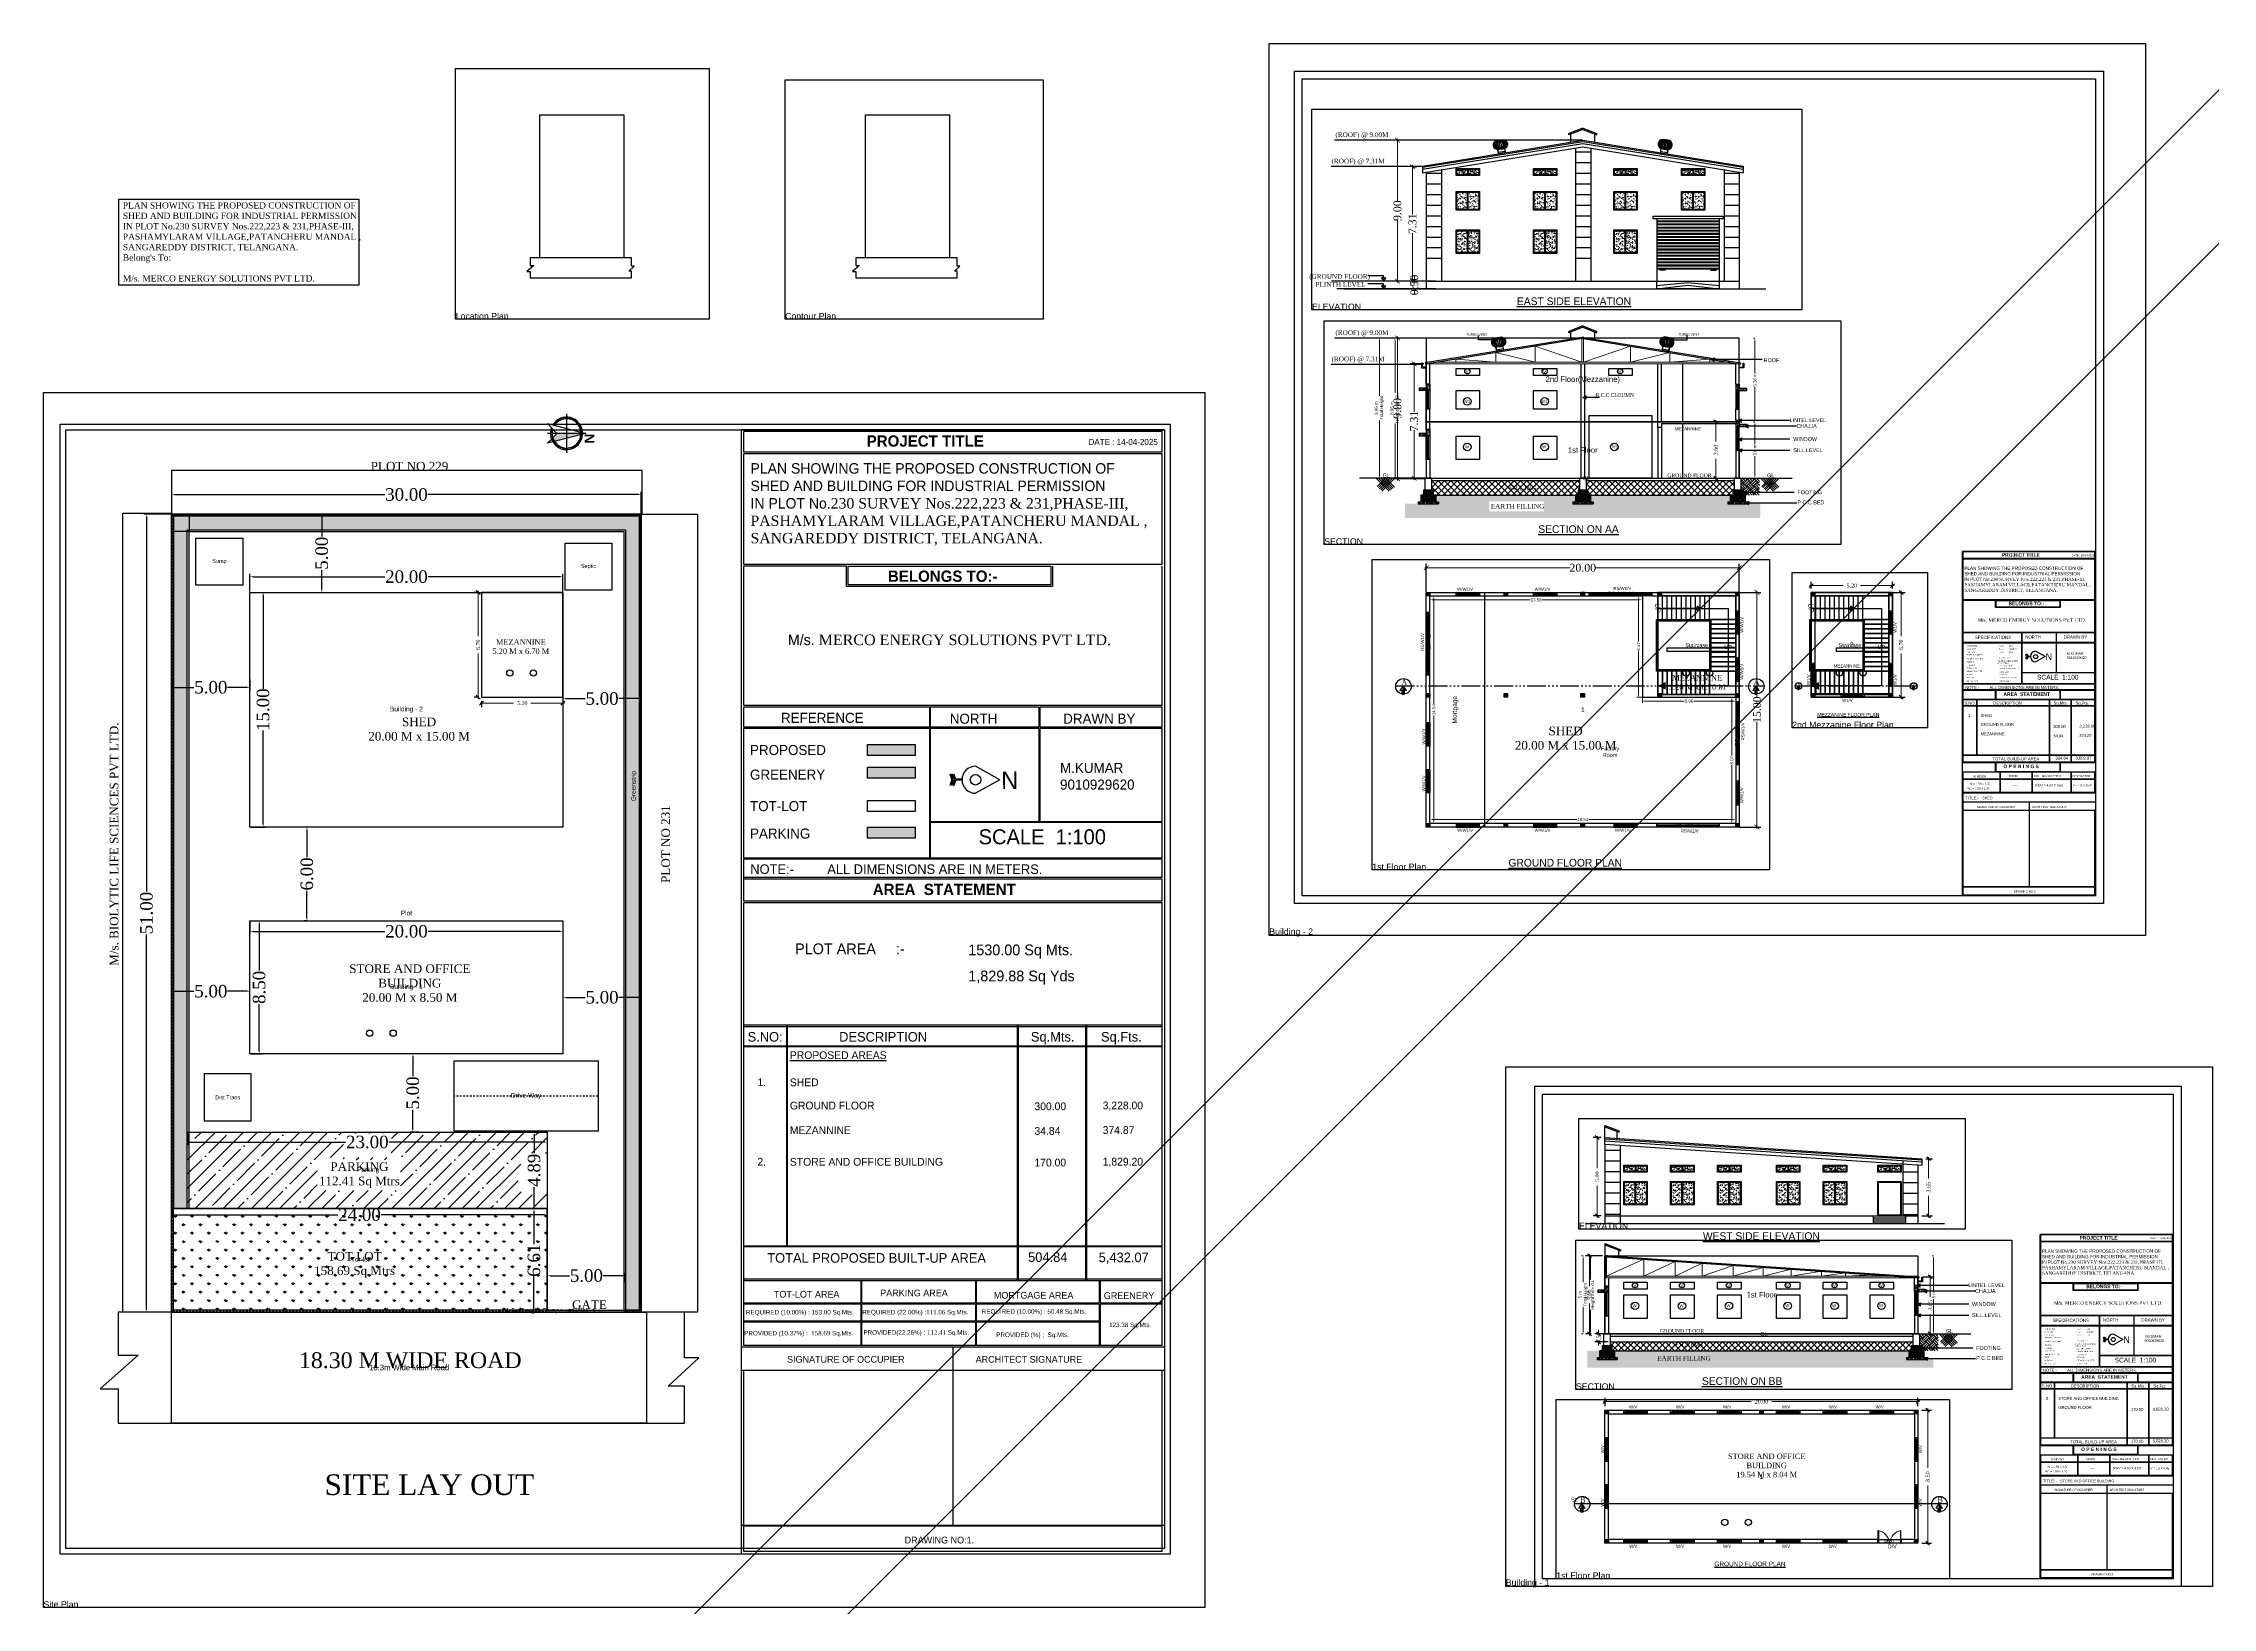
# Model space of a CAD drawing. Header units: metres. Extents: x 4203 to 4342, y -2959 to -2859.
import ezdxf

# ---------------------------------------------------------------- set-up
doc = ezdxf.new("R2010")
doc.units = ezdxf.units.M
doc.header["$LTSCALE"] = 0.1
for name, pattern in [('ACAD_ISO06W100', [36, 24, -3, 0, -3, 0, -3, 0, -3]), ('CENTER', [2, 1.25, -0.25, 0.25, -0.25]), ('PHANTOM2', [1.25, 0.625, -0.125, 0.125, -0.125, 0.125, -0.125])]:
    doc.linetypes.add(name, pattern=pattern)
doc.layers.get('0').update_dxf_attribs({"true_color": 0xffffff})
for name, color, linetype, true_color in [('__BN_Accessory', 32, 'Continuous', 0xbd5e00), ('__BN_BuildingPlan', 52, 'Continuous', 0xbdbd00), ('__BN_CompoundWall', 252, 'Continuous', 0x696969), ('__BN_ContourPlan', 7, 'Continuous', 0x9acd32), ('__BN_DirectionRef', 7, 'Continuous', 0x808000), ('__BN_Door', 114, 'Continuous', 0x008140), ('__BN_Driveway', 71, 'Continuous', 0xd4ffaa), ('__BN_ElevationPlan', 7, 'Continuous', 0x4b0082), ('__BN_FloorInSection', 132, 'Continuous', 0x00bdbd), ('__BN_FloorPlan', 153, 'Continuous', 0x7e9dbd), ('__BN_GroundLevel', 63, 'Continuous', 0xadbd7e), ('__BN_LocationPlan', 7, 'Continuous', 0x8b0000), ('__BN_MarkedLocation', 7, 'Continuous', 0xe6cf07), ('__BN_MortgageArea', 147, 'Continuous', 0x455f68), ('__BN_NetPlot', 145, 'Continuous', 0x567681), ('__BN_OrganizedOpenSpace', 2, 'Continuous', 0xffff00), ('__BN_Parking', 60, 'Continuous', 0xbfff00), ('__BN_Plot', 7, 'Continuous', 0xffffff), ('__BN_PlotAbuttingDetails', 135, 'Continuous', 0x568181), ('__BN_ProjectTitle', 7, 'Continuous', 0x32cd32), ('__BN_ProposedWork', 1, 'Continuous', 0xff0000), ('__BN_Road', 20, 'Continuous', 0xff3f00), ('__BN_Room', 72, 'Continuous', 0x5ebd00), ('__BN_RoomDimensions', 7, 'Continuous', 0x40e0d0), ('__BN_Section', 75, 'Continuous', 0x6b8156), ('__BN_SectionDimensions', 7, 'Continuous', 0x40e0d0), ('__BN_SectionLine', 7, 'Continuous', 0xffaa00), ('__BN_SitePlan', 2, 'Continuous', 0xffff00), ('__BN_SpecialUseBUAOutline', 213, 'Continuous', 0xbd7ebd), ('__BN_StairCase', 6, 'Continuous', 0xff00ff), ('__BN_StaircaseDirection', 7, 'Continuous', 0xff7fff), ('__BN_UnitBUA', 191, 'Continuous', 0xd4aaff), ('__BN_Window', 115, 'Continuous', 0x56816b)]:
    doc.layers.add(name, color=color, linetype=linetype, true_color=true_color)
doc.layers.add('AR-ROOF-EXT', color=1, linetype='Continuous')
doc.layers.add('HBL-TRUSS', color=1, linetype='Continuous')
doc.layers.add('DW', color=21, linetype='Continuous', lineweight=9)
doc.styles.add('1000', font='swisscl.ttf')
doc.styles.add('1000F', font='swisscl.ttf', dxfattribs={"height": 1000})
doc.styles.add('2', font='swisscl.ttf', dxfattribs={"height": 2.5})
doc.styles.add('ArialStyle', font='arial.ttf')
doc.styles.add('BuildNowFont', font='arial.ttf')
doc.styles.add('GIRISH', font='swisscl.ttf')
doc.styles.add('PreDCRFont', font='times.ttf', dxfattribs={"height": 0.25})
doc.styles.add('SANSSERIFBOLD', font='SASB____.pfb', dxfattribs={"height": 0.3})
doc.styles.add('SPECTRUM 1', font='arial.ttf', dxfattribs={"height": 200})
doc.styles.add('SPECTRUM GRID', font='arial.ttf', dxfattribs={"height": 0.5})
doc.styles.get("Standard").update_dxf_attribs({"font": 'times.ttf'})
doc.styles.add('style6', font='times.ttf')
doc.dimstyles.new('1-100', dxfattribs={"dimtxt": 0.25, "dimasz": 0.22, "dimexe": 0.01, "dimexo": 0.05, "dimgap": 0.05, "dimtad": 0, "dimzin": 0, "dimdsep": 46, "dimtxsty": 'GIRISH', "dimblk": 'OPEN', "dimcen": 0.09, "dimdle": 0.02, "dimclrd": 8, "dimclre": 8, "dimclrt": 256, "dimadec": 0, "dimazin": 0, "dimtfac": 1, "dimtmove": 1, "dimatfit": 3, "dimldrblk": 'OPEN', "dimfxl": 1, "dimtolj": 1, "dimtzin": 0, "dimlwd": -1, "dimlwe": -1, "dimarcsym": 1})
doc.dimstyles.new('1000F', dxfattribs={"dimscale": 100, "dimtxt": 6, "dimasz": 3, "dimexe": 0, "dimexo": 0, "dimgap": 2, "dimtad": 3, "dimdec": 0, "dimzin": 3, "dimdsep": 46, "dimtxsty": '1000', "dimblk": 'OBLIQUE', "dimcen": 0, "dimdle": 0.1, "dimse1": 1, "dimse2": 1, "dimclrd": 256, "dimclre": 13, "dimclrt": 6, "dimadec": 0, "dimazin": 0, "dimtfac": 1, "dimtdec": 0, "dimtix": 1, "dimtofl": 0, "dimtmove": 2, "dimatfit": 3, "dimldrblk": 'OBLIQUE', "dimfxl": 2, "dimfxlon": 1, "dimtolj": 1, "dimtzin": 3, "dimlwd": -1, "dimlwe": -1, "dimarcsym": 0})
doc.dimstyles.new('DIMENSIONS_STYLE', dxfattribs={"dimtxt": 0.2, "dimasz": 0.15, "dimexe": 0.1, "dimexo": 0, "dimgap": 0.05, "dimtad": 0, "dimdsep": 46, "dimtxsty": 'BuildNowFont', "dimcen": 0.09, "dimclrd": 256, "dimclre": 256, "dimclrt": 256, "dimadec": 0, "dimazin": 0, "dimtfac": 1, "dimtdec": 4, "dimtofl": 0, "dimtmove": 0, "dimatfit": 3, "dimfxl": 1, "dimtolj": 1, "dimtzin": 0, "dimlwd": 15, "dimlwe": 9, "dimarcsym": 0})
doc.dimstyles.new('PDCR-PLOT-INT', dxfattribs={"dimtxt": 0.25, "dimasz": 0.25, "dimexe": 0.25, "dimexo": 0.25, "dimgap": 0.25, "dimtad": 0, "dimzin": 0, "dimdsep": 46, "dimtxsty": 'PreDCRFont', "dimblk": 'OBLIQUE', "dimcen": 0.5, "dimdle": 0.1, "dimadec": 0, "dimazin": 0, "dimtfac": 1, "dimtix": 1, "dimtofl": 0, "dimtmove": 1, "dimatfit": 1, "dimfxl": 1, "dimtolj": 1, "dimtzin": 0, "dimlwd": 15, "dimarcsym": 0})
doc.dimstyles.new('PDF_OPTIMIZED', dxfattribs={"dimtxt": 0.2, "dimasz": 0.15, "dimexe": 0.1, "dimexo": 0, "dimgap": 0.05, "dimtad": 0, "dimdsep": 46, "dimtxsty": 'ArialStyle', "dimcen": 0.09, "dimclrd": 256, "dimclre": 256, "dimclrt": 256, "dimadec": 0, "dimazin": 0, "dimtfac": 1, "dimtdec": 4, "dimtofl": 0, "dimtmove": 0, "dimatfit": 3, "dimfxl": 1, "dimtolj": 1, "dimtzin": 0, "dimlwd": 15, "dimlwe": 9, "dimarcsym": 0})
doc.dimstyles.get("Standard").update_dxf_attribs({"dimtxt": 1.5, "dimasz": 0.18, "dimexe": 0.18, "dimexo": 0.0625, "dimgap": 0.09, "dimtad": 0, "dimtih": 1, "dimtoh": 1, "dimzin": 0, "dimdsep": 46, "dimtxsty": 'Standard', "dimcen": 0.09, "dimadec": 0, "dimazin": 0, "dimtfac": 1, "dimtofl": 0, "dimtmove": 0, "dimatfit": 3, "dimfxl": 1, "dimtolj": 1, "dimtzin": 0, "dimarcsym": 0})
pattern_1 = [(0, (4741.22735, -257.1249), (0, 0.68), [])]

# ---------------------------------------------------------------- blocks, each defined once
blk = doc.blocks.new('*D54')
at = {"color": 0, "lineweight": -2, "transparency": 16777216}
for p, q in [((4211.16, -2889.38), (4211.16, -2888.01)), ((4211.34, -2888.19), (4224.78, -2888.19)), ((4240.98, -2888.19), (4227.53, -2888.19)), ((4241.16, -2889.38), (4241.16, -2888.01))]:
    blk.add_line(p, q, dxfattribs=at)
at = {"color": 0, "transparency": 16777216}
for points in [[(4211.34, -2888.16), (4211.34, -2888.22), (4211.16, -2888.19)], [(4240.98, -2888.16), (4240.98, -2888.22), (4241.16, -2888.19)]]:
    blk.add_solid(points, dxfattribs=at)
at = {"layer": 'Defpoints', "color": 0, "transparency": 16777216}
for p in [(4241.16, -2888.19), (4211.16, -2889.44), (4241.16, -2889.44)]:
    blk.add_point(p, dxfattribs=at)
at = {"color": 0, "transparency": 16777216, "insert": (4226.16, -2888.19), "char_height": 0.8, "attachment_point": 5}
blk.add_mtext('\\A1;30.00', dxfattribs=at)
blk = doc.blocks.new('*D55')
at = {"color": 0, "lineweight": -2, "transparency": 16777216}
for p, q in [((4211.09, -2889.44), (4209.37, -2889.44)), ((4209.55, -2889.62), (4209.55, -2913.57)), ((4209.55, -2940.26), (4209.55, -2916.31)), ((4211.09, -2940.44), (4209.37, -2940.44))]:
    blk.add_line(p, q, dxfattribs=at)
at = {"color": 0, "transparency": 16777216}
for points in [[(4209.52, -2889.62), (4209.58, -2889.62), (4209.55, -2889.44)], [(4209.52, -2940.26), (4209.58, -2940.26), (4209.55, -2940.44)]]:
    blk.add_solid(points, dxfattribs=at)
at = {"layer": 'Defpoints', "color": 0, "transparency": 16777216}
for p in [(4211.16, -2889.44), (4209.55, -2940.44), (4211.16, -2940.44)]:
    blk.add_point(p, dxfattribs=at)
at = {"color": 0, "transparency": 16777216, "insert": (4209.55, -2914.94), "char_height": 0.8, "attachment_point": 5, "rotation": 90}
blk.add_mtext('\\A1;51.00', dxfattribs=at)
blk = doc.blocks.new('*D56')
at = {"color": 0, "lineweight": -2, "transparency": 16777216}
for p, q in [((4235.16, -2938.53), (4235.16, -2937.94)), ((4235.34, -2938.12), (4236.58, -2938.12)), ((4239.98, -2938.12), (4238.73, -2938.12)), ((4240.16, -2938.53), (4240.16, -2937.94))]:
    blk.add_line(p, q, dxfattribs=at)
at = {"color": 0, "transparency": 16777216}
for points in [[(4235.34, -2938.09), (4235.34, -2938.15), (4235.16, -2938.12)], [(4239.98, -2938.09), (4239.98, -2938.15), (4240.16, -2938.12)]]:
    blk.add_solid(points, dxfattribs=at)
at = {"layer": 'Defpoints', "color": 0, "transparency": 16777216}
for p in [(4235.16, -2938.59), (4240.16, -2938.12), (4240.16, -2938.59)]:
    blk.add_point(p, dxfattribs=at)
at = {"color": 0, "transparency": 16777216, "insert": (4237.66, -2938.12), "char_height": 0.8, "attachment_point": 5}
blk.add_mtext('\\A1;5.00', dxfattribs=at)
blk = doc.blocks.new('*D57')
at = {"color": 0, "lineweight": -2, "transparency": 16777216}
for p, q in [((4216.16, -2894.38), (4216.16, -2893.26)), ((4216.34, -2893.44), (4224.77, -2893.44)), ((4235.98, -2893.44), (4227.54, -2893.44)), ((4236.16, -2894.38), (4236.16, -2893.26))]:
    blk.add_line(p, q, dxfattribs=at)
at = {"color": 0, "transparency": 16777216}
for points in [[(4216.34, -2893.41), (4216.34, -2893.47), (4216.16, -2893.44)], [(4235.98, -2893.41), (4235.98, -2893.47), (4236.16, -2893.44)]]:
    blk.add_solid(points, dxfattribs=at)
at = {"layer": 'Defpoints', "color": 0, "transparency": 16777216}
for p in [(4216.16, -2893.44), (4216.16, -2894.44), (4236.16, -2894.44)]:
    blk.add_point(p, dxfattribs=at)
at = {"color": 0, "transparency": 16777216, "insert": (4226.16, -2893.44), "char_height": 0.8, "attachment_point": 5}
blk.add_mtext('\\A1;20.00', dxfattribs=at)
blk = doc.blocks.new('*D58')
at = {"color": 0, "lineweight": -2, "transparency": 16777216}
for p, q in [((4234.08, -2928.94), (4234.5, -2928.94)), ((4234.32, -2929.12), (4234.32, -2930.29)), ((4234.32, -2933.65), (4234.32, -2932.47)), ((4234.08, -2933.83), (4234.5, -2933.83))]:
    blk.add_line(p, q, dxfattribs=at)
at = {"color": 0, "transparency": 16777216}
for points in [[(4234.29, -2929.12), (4234.35, -2929.12), (4234.32, -2928.94)], [(4234.29, -2933.65), (4234.35, -2933.65), (4234.32, -2933.83)]]:
    blk.add_solid(points, dxfattribs=at)
at = {"layer": 'Defpoints', "color": 0, "transparency": 16777216}
for p in [(4234.02, -2928.94), (4234.02, -2933.83), (4234.32, -2933.83)]:
    blk.add_point(p, dxfattribs=at)
at = {"color": 0, "transparency": 16777216, "insert": (4234.32, -2931.38), "char_height": 0.8, "attachment_point": 5, "rotation": 90}
blk.add_mtext('\\A1;4.89', dxfattribs=at)
blk = doc.blocks.new('*D59')
at = {"color": 0, "lineweight": -2, "transparency": 16777216}
for p, q in [((4235.09, -2933.83), (4234.13, -2933.83)), ((4234.31, -2934.01), (4234.31, -2936.11)), ((4234.31, -2940.26), (4234.31, -2938.16)), ((4235.09, -2940.44), (4234.13, -2940.44))]:
    blk.add_line(p, q, dxfattribs=at)
at = {"color": 0, "transparency": 16777216}
for points in [[(4234.28, -2934.01), (4234.34, -2934.01), (4234.31, -2933.83)], [(4234.28, -2940.26), (4234.34, -2940.26), (4234.31, -2940.44)]]:
    blk.add_solid(points, dxfattribs=at)
at = {"layer": 'Defpoints', "color": 0, "transparency": 16777216}
for p in [(4235.16, -2933.83), (4234.31, -2940.44), (4235.16, -2940.44)]:
    blk.add_point(p, dxfattribs=at)
at = {"color": 0, "transparency": 16777216, "insert": (4234.31, -2937.13), "char_height": 0.8, "attachment_point": 5, "rotation": 90}
blk.add_mtext('\\A1;6.61', dxfattribs=at)
blk = doc.blocks.new('*D60')
at = {"color": 0, "lineweight": -2, "transparency": 16777216}
for p, q in [((4212.16, -2929), (4212.16, -2929.76)), ((4212.34, -2929.58), (4222.27, -2929.58)), ((4234.98, -2929.58), (4225.04, -2929.58)), ((4235.16, -2929), (4235.16, -2929.76))]:
    blk.add_line(p, q, dxfattribs=at)
at = {"color": 0, "transparency": 16777216}
for points in [[(4212.34, -2929.55), (4212.34, -2929.61), (4212.16, -2929.58)], [(4234.98, -2929.55), (4234.98, -2929.61), (4235.16, -2929.58)]]:
    blk.add_solid(points, dxfattribs=at)
at = {"layer": 'Defpoints', "color": 0, "transparency": 16777216}
for p in [(4212.16, -2928.94), (4235.16, -2928.94), (4235.16, -2929.58)]:
    blk.add_point(p, dxfattribs=at)
at = {"color": 0, "transparency": 16777216, "insert": (4223.66, -2929.58), "char_height": 0.8, "attachment_point": 5}
blk.add_mtext('\\A1;23.00', dxfattribs=at)
blk = doc.blocks.new('*D61')
at = {"color": 0, "lineweight": -2, "transparency": 16777216}
for p, q in [((4211.16, -2933.89), (4211.16, -2934.41)), ((4211.34, -2934.23), (4221.77, -2934.23)), ((4234.98, -2934.23), (4224.54, -2934.23)), ((4235.16, -2933.89), (4235.16, -2934.41))]:
    blk.add_line(p, q, dxfattribs=at)
at = {"color": 0, "transparency": 16777216}
for points in [[(4211.34, -2934.2), (4211.34, -2934.26), (4211.16, -2934.23)], [(4234.98, -2934.2), (4234.98, -2934.26), (4235.16, -2934.23)]]:
    blk.add_solid(points, dxfattribs=at)
at = {"layer": 'Defpoints', "color": 0, "transparency": 16777216}
for p in [(4211.16, -2933.83), (4235.16, -2933.83), (4235.16, -2934.23)]:
    blk.add_point(p, dxfattribs=at)
at = {"color": 0, "transparency": 16777216, "insert": (4223.16, -2934.23), "char_height": 0.8, "attachment_point": 5}
blk.add_mtext('\\A1;24.00', dxfattribs=at)
blk = doc.blocks.new('*D62')
at = {"color": 0, "lineweight": -2, "transparency": 16777216}
for p, q in [((4226.94, -2923.94), (4226.39, -2923.94)), ((4226.57, -2924.12), (4226.57, -2925.37)), ((4226.57, -2928.76), (4226.57, -2927.51)), ((4226.94, -2928.94), (4226.39, -2928.94))]:
    blk.add_line(p, q, dxfattribs=at)
at = {"color": 0, "transparency": 16777216}
for points in [[(4226.54, -2924.12), (4226.6, -2924.12), (4226.57, -2923.94)], [(4226.54, -2928.76), (4226.6, -2928.76), (4226.57, -2928.94)]]:
    blk.add_solid(points, dxfattribs=at)
at = {"layer": 'Defpoints', "color": 0, "transparency": 16777216}
for p in [(4227, -2923.94), (4226.57, -2928.94), (4227, -2928.94)]:
    blk.add_point(p, dxfattribs=at)
at = {"color": 0, "transparency": 16777216, "insert": (4226.57, -2926.44), "char_height": 0.8, "attachment_point": 5, "rotation": 90}
blk.add_mtext('\\A1;5.00', dxfattribs=at)
blk = doc.blocks.new('*D63')
at = {"color": 0, "lineweight": -2, "transparency": 16777216}
for p, q in [((4236.16, -2919.75), (4236.16, -2920.51)), ((4236.34, -2920.33), (4237.58, -2920.33)), ((4240.98, -2920.33), (4239.73, -2920.33)), ((4241.16, -2919.75), (4241.16, -2920.51))]:
    blk.add_line(p, q, dxfattribs=at)
at = {"color": 0, "transparency": 16777216}
for points in [[(4236.34, -2920.3), (4236.34, -2920.36), (4236.16, -2920.33)], [(4240.98, -2920.3), (4240.98, -2920.36), (4241.16, -2920.33)]]:
    blk.add_solid(points, dxfattribs=at)
at = {"layer": 'Defpoints', "color": 0, "transparency": 16777216}
for p in [(4236.16, -2919.69), (4241.16, -2919.69), (4241.16, -2920.33)]:
    blk.add_point(p, dxfattribs=at)
at = {"color": 0, "transparency": 16777216, "insert": (4238.66, -2920.33), "char_height": 0.8, "attachment_point": 5}
blk.add_mtext('\\A1;5.00', dxfattribs=at)
blk = doc.blocks.new('*D64')
at = {"color": 0, "lineweight": -2, "transparency": 16777216}
for p, q in [((4220.59, -2889.44), (4220.93, -2889.44)), ((4220.75, -2889.62), (4220.75, -2890.87)), ((4220.75, -2894.26), (4220.75, -2893.01)), ((4220.59, -2894.44), (4220.93, -2894.44))]:
    blk.add_line(p, q, dxfattribs=at)
at = {"color": 0, "transparency": 16777216}
for points in [[(4220.72, -2889.62), (4220.78, -2889.62), (4220.75, -2889.44)], [(4220.72, -2894.26), (4220.78, -2894.26), (4220.75, -2894.44)]]:
    blk.add_solid(points, dxfattribs=at)
at = {"layer": 'Defpoints', "color": 0, "transparency": 16777216}
for p in [(4220.53, -2889.44), (4220.53, -2894.44), (4220.75, -2894.44)]:
    blk.add_point(p, dxfattribs=at)
at = {"color": 0, "transparency": 16777216, "insert": (4220.75, -2891.94), "char_height": 0.8, "attachment_point": 5, "rotation": 90}
blk.add_mtext('\\A1;5.00', dxfattribs=at)
blk = doc.blocks.new('*D65')
at = {"color": 0, "lineweight": -2, "transparency": 16777216}
for p, q in [((4211.16, -2900.01), (4211.16, -2900.69)), ((4211.34, -2900.51), (4212.58, -2900.51)), ((4215.98, -2900.51), (4214.73, -2900.51)), ((4216.16, -2900.01), (4216.16, -2900.69))]:
    blk.add_line(p, q, dxfattribs=at)
at = {"color": 0, "transparency": 16777216}
for points in [[(4211.34, -2900.48), (4211.34, -2900.54), (4211.16, -2900.51)], [(4215.98, -2900.48), (4215.98, -2900.54), (4216.16, -2900.51)]]:
    blk.add_solid(points, dxfattribs=at)
at = {"layer": 'Defpoints', "color": 0, "transparency": 16777216}
for p in [(4211.16, -2899.95), (4216.16, -2899.95), (4216.16, -2900.51)]:
    blk.add_point(p, dxfattribs=at)
at = {"color": 0, "transparency": 16777216, "insert": (4213.66, -2900.51), "char_height": 0.8, "attachment_point": 5}
blk.add_mtext('\\A1;5.00', dxfattribs=at)
blk = doc.blocks.new('*D66')
at = {"color": 0, "lineweight": -2, "transparency": 16777216}
for p, q in [((4236.16, -2901.16), (4236.16, -2901.05)), ((4236.34, -2901.23), (4237.58, -2901.23)), ((4240.98, -2901.23), (4239.73, -2901.23)), ((4241.16, -2901.16), (4241.16, -2901.05))]:
    blk.add_line(p, q, dxfattribs=at)
at = {"color": 0, "transparency": 16777216}
for points in [[(4236.34, -2901.2), (4236.34, -2901.26), (4236.16, -2901.23)], [(4240.98, -2901.2), (4240.98, -2901.26), (4241.16, -2901.23)]]:
    blk.add_solid(points, dxfattribs=at)
at = {"layer": 'Defpoints', "color": 0, "transparency": 16777216}
for p in [(4236.16, -2901.23), (4241.16, -2901.23), (4241.16, -2901.23)]:
    blk.add_point(p, dxfattribs=at)
at = {"color": 0, "transparency": 16777216, "insert": (4238.66, -2901.23), "char_height": 0.8, "attachment_point": 5}
blk.add_mtext('\\A1;5.00', dxfattribs=at)
blk = doc.blocks.new('*D67')
at = {"color": 0, "lineweight": -2, "transparency": 16777216}
for p, q in [((4216.22, -2894.44), (4217.18, -2894.44)), ((4217, -2894.62), (4217, -2900.61)), ((4217, -2909.26), (4217, -2903.27)), ((4216.22, -2909.44), (4217.18, -2909.44))]:
    blk.add_line(p, q, dxfattribs=at)
at = {"color": 0, "transparency": 16777216}
for points in [[(4216.97, -2894.62), (4217.03, -2894.62), (4217, -2894.44)], [(4216.97, -2909.26), (4217.03, -2909.26), (4217, -2909.44)]]:
    blk.add_solid(points, dxfattribs=at)
at = {"layer": 'Defpoints', "color": 0, "transparency": 16777216}
for p in [(4216.16, -2894.44), (4217, -2894.44), (4216.16, -2909.44)]:
    blk.add_point(p, dxfattribs=at)
at = {"color": 0, "transparency": 16777216, "insert": (4217, -2901.94), "char_height": 0.8, "attachment_point": 5, "rotation": 90}
blk.add_mtext('\\A1;15.00', dxfattribs=at)
blk = doc.blocks.new('*D68')
at = {"color": 0, "lineweight": -2, "transparency": 16777216}
for p, q in [((4219.82, -2909.44), (4219.62, -2909.44)), ((4219.8, -2909.62), (4219.8, -2911.36)), ((4219.8, -2915.26), (4219.8, -2913.52)), ((4219.82, -2915.44), (4219.62, -2915.44))]:
    blk.add_line(p, q, dxfattribs=at)
at = {"color": 0, "transparency": 16777216}
for points in [[(4219.77, -2909.62), (4219.83, -2909.62), (4219.8, -2909.44)], [(4219.77, -2915.26), (4219.83, -2915.26), (4219.8, -2915.44)]]:
    blk.add_solid(points, dxfattribs=at)
at = {"layer": 'Defpoints', "color": 0, "transparency": 16777216}
for p in [(4219.88, -2909.44), (4219.8, -2915.44), (4219.88, -2915.44)]:
    blk.add_point(p, dxfattribs=at)
at = {"color": 0, "transparency": 16777216, "insert": (4219.8, -2912.44), "char_height": 0.8, "attachment_point": 5, "rotation": 90}
blk.add_mtext('\\A1;6.00', dxfattribs=at)
blk = doc.blocks.new('*D69')
at = {"color": 0, "lineweight": -2, "transparency": 16777216}
for p, q in [((4211.16, -2920.15), (4211.16, -2919.76)), ((4211.34, -2919.94), (4212.58, -2919.94)), ((4215.98, -2919.94), (4214.73, -2919.94)), ((4216.16, -2920.15), (4216.16, -2919.76))]:
    blk.add_line(p, q, dxfattribs=at)
at = {"color": 0, "transparency": 16777216}
for points in [[(4211.34, -2919.91), (4211.34, -2919.97), (4211.16, -2919.94)], [(4215.98, -2919.91), (4215.98, -2919.97), (4216.16, -2919.94)]]:
    blk.add_solid(points, dxfattribs=at)
at = {"layer": 'Defpoints', "color": 0, "transparency": 16777216}
for p in [(4211.16, -2920.22), (4216.16, -2919.94), (4216.16, -2920.22)]:
    blk.add_point(p, dxfattribs=at)
at = {"color": 0, "transparency": 16777216, "insert": (4213.66, -2919.94), "char_height": 0.8, "attachment_point": 5}
blk.add_mtext('\\A1;5.00', dxfattribs=at)
blk = doc.blocks.new('*D70')
at = {"color": 0, "lineweight": -2, "transparency": 16777216}
for p, q in [((4216.16, -2915.5), (4216.16, -2916.29)), ((4216.34, -2916.11), (4224.77, -2916.11)), ((4235.98, -2916.11), (4227.54, -2916.11)), ((4236.16, -2915.5), (4236.16, -2916.29))]:
    blk.add_line(p, q, dxfattribs=at)
at = {"color": 0, "transparency": 16777216}
for points in [[(4216.34, -2916.08), (4216.34, -2916.14), (4216.16, -2916.11)], [(4235.98, -2916.08), (4235.98, -2916.14), (4236.16, -2916.11)]]:
    blk.add_solid(points, dxfattribs=at)
at = {"layer": 'Defpoints', "color": 0, "transparency": 16777216}
for p in [(4216.16, -2915.44), (4216.16, -2916.11), (4236.16, -2915.44)]:
    blk.add_point(p, dxfattribs=at)
at = {"color": 0, "transparency": 16777216, "insert": (4226.16, -2916.11), "char_height": 0.8, "attachment_point": 5}
blk.add_mtext('\\A1;20.00', dxfattribs=at)
blk = doc.blocks.new('*D71')
at = {"color": 0, "lineweight": -2, "transparency": 16777216}
for p, q in [((4216.22, -2915.44), (4216.93, -2915.44)), ((4216.75, -2915.62), (4216.75, -2918.62)), ((4216.75, -2923.76), (4216.75, -2920.76)), ((4216.22, -2923.94), (4216.93, -2923.94))]:
    blk.add_line(p, q, dxfattribs=at)
at = {"color": 0, "transparency": 16777216}
for points in [[(4216.72, -2915.62), (4216.78, -2915.62), (4216.75, -2915.44)], [(4216.72, -2923.76), (4216.78, -2923.76), (4216.75, -2923.94)]]:
    blk.add_solid(points, dxfattribs=at)
at = {"layer": 'Defpoints', "color": 0, "transparency": 16777216}
for p in [(4216.16, -2915.44), (4216.16, -2923.94), (4216.75, -2923.94)]:
    blk.add_point(p, dxfattribs=at)
at = {"color": 0, "transparency": 16777216, "insert": (4216.75, -2919.69), "char_height": 0.8, "attachment_point": 5, "rotation": 90}
blk.add_mtext('\\A1;8.50', dxfattribs=at)
blk = doc.blocks.new('LIM')
at = {"linetype": 'Continuous'}
for points in [[(275586.657, 1909585.925), (275586.657, 1909585.636)], [(275586.667, 1909585.925), (275586.667, 1909585.636)], [(275588.126, 1909585.925), (275588.126, 1909585.636)], [(275588.136, 1909585.925), (275588.136, 1909585.636)], [(275589.715, 1909585.925), (275589.715, 1909585.636)], [(275589.725, 1909585.925), (275589.725, 1909585.636)], [(275586.657, 1909585.636), (275585.156, 1909585.636)], [(275586.657, 1909585.626), (275585.156, 1909585.626)], [(275586.657, 1909585.626), (275586.657, 1909585.405)], [(275588.126, 1909585.636), (275586.667, 1909585.636)], [(275588.126, 1909585.626), (275586.667, 1909585.626)], [(275586.667, 1909585.626), (275586.667, 1909585.405)], [(275588.126, 1909585.626), (275588.126, 1909585.405)], [(275589.715, 1909585.636), (275588.136, 1909585.636)], [(275589.715, 1909585.626), (275588.136, 1909585.626)], [(275588.136, 1909585.626), (275588.136, 1909585.405)], [(275589.715, 1909585.626), (275589.715, 1909585.405)], [(275590.521, 1909585.636), (275589.725, 1909585.636)], [(275590.521, 1909585.626), (275589.725, 1909585.626)], [(275589.725, 1909585.626), (275589.725, 1909585.094)], [(275586.657, 1909585.405), (275585.156, 1909585.405)], [(275586.657, 1909585.395), (275585.156, 1909585.395)], [(275586.657, 1909585.395), (275586.657, 1909585.094)], [(275588.126, 1909585.405), (275586.667, 1909585.405)], [(275586.667, 1909585.395), (275586.667, 1909585.094)], [(275588.126, 1909585.395), (275586.667, 1909585.395)], [(275588.126, 1909585.395), (275588.126, 1909585.094)], [(275589.715, 1909585.405), (275588.136, 1909585.405)], [(275589.715, 1909585.395), (275588.136, 1909585.395)], [(275588.136, 1909585.395), (275588.136, 1909585.094)], [(275589.715, 1909585.395), (275589.715, 1909585.094)], [(275590.551, 1909585.074), (275585.126, 1909585.074)], [(275586.657, 1909585.094), (275585.156, 1909585.094)], [(275588.126, 1909585.094), (275586.667, 1909585.094)], [(275589.715, 1909585.094), (275588.136, 1909585.094)], [(275590.521, 1909585.094), (275589.725, 1909585.094)]]:
    blk.add_lwpolyline(points, dxfattribs=at)
blk = doc.blocks.new('_Oblique')
at = {"color": 0, "linetype": 'ByBlock', "lineweight": -2}
blk.add_line((-0.5, -0.5), (0.5, 0.5), dxfattribs=at)
blk = doc.blocks.new('*D72')
at = {"color": 0, "lineweight": -2, "transparency": 16777216}
for p, q in [((4230.71, -2894.44), (4230.49, -2894.44)), ((4230.71, -2901.14), (4230.49, -2901.14))]:
    blk.add_line(p, q, dxfattribs=at)
at = {"color": 0, "lineweight": 15, "transparency": 16777216}
for p, q in [((4230.74, -2894.34), (4230.74, -2897.23)), ((4230.74, -2901.24), (4230.74, -2898.35))]:
    blk.add_line(p, q, dxfattribs=at)
at = {"layer": 'Defpoints', "color": 0, "transparency": 16777216}
for p in [(4230.96, -2894.44), (4230.74, -2901.14), (4230.96, -2901.14)]:
    blk.add_point(p, dxfattribs=at)
at = {"color": 0, "lineweight": 15, "transparency": 16777216, "xscale": 0.25, "yscale": 0.25, "zscale": 0.25}
for p, rotation in [((4230.74, -2894.44), 90), ((4230.74, -2901.14), 270)]:
    blk.add_blockref('_Oblique', p, dxfattribs=dict(at, rotation=rotation))
at = {"color": 0, "transparency": 16777216, "insert": (4230.74, -2897.79), "char_height": 0.25, "attachment_point": 5, "rotation": 90, "style": 'PreDCRFont'}
blk.add_mtext('\\A1;6.70', dxfattribs=at)
blk = doc.blocks.new('*D73')
at = {"color": 0, "lineweight": 15, "transparency": 16777216}
for p, q in [((4230.86, -2901.52), (4233, -2901.52)), ((4236.26, -2901.52), (4234.11, -2901.52))]:
    blk.add_line(p, q, dxfattribs=at)
at = {"color": 0, "lineweight": -2, "transparency": 16777216}
for p, q in [((4230.96, -2901.39), (4230.96, -2901.77)), ((4236.16, -2901.39), (4236.16, -2901.77))]:
    blk.add_line(p, q, dxfattribs=at)
at = {"layer": 'Defpoints', "color": 0, "transparency": 16777216}
for p in [(4230.96, -2901.14), (4236.16, -2901.14), (4230.96, -2901.52)]:
    blk.add_point(p, dxfattribs=at)
at = {"color": 0, "lineweight": 15, "transparency": 16777216, "xscale": 0.25, "yscale": 0.25, "zscale": 0.25, "rotation": 180}
blk.add_blockref('_Oblique', (4230.96, -2901.52), dxfattribs=at)
at = {"color": 0, "lineweight": 15, "transparency": 16777216, "xscale": 0.25, "yscale": 0.25, "zscale": 0.25}
blk.add_blockref('_Oblique', (4236.16, -2901.52), dxfattribs=at)
at = {"color": 0, "transparency": 16777216, "insert": (4233.56, -2901.52), "char_height": 0.25, "attachment_point": 5, "style": 'PreDCRFont'}
blk.add_mtext('\\A1;5.20', dxfattribs=at)
blk = doc.blocks.new('W W1 V')
at = {"layer": 'DW'}
for p, q in [((0, -0.23), (0, 0)), ((1.5, -0.23), (1.5, 0)), ((0, -0.03), (1.5, -0.03)), ((0, -0.23), (0, -0.03)), ((0, -0.08), (1.5, -0.08)), ((0, -0.18), (1.5, -0.18)), ((0, -0.23), (1.5, -0.23)), ((0.09, -0.08), (0.09, -0.18)), ((0.09, -0.13), (1.41, -0.13)), ((1.41, -0.08), (1.41, -0.18)), ((1.5, -0.23), (1.5, -0.03))]:
    blk.add_line(p, q, dxfattribs=at)
blk = doc.blocks.new('_ArchTick')
at = {"color": 0, "const_width": 0.15}
blk.add_lwpolyline([(-0.5, -0.5), (0.5, 0.5)], dxfattribs=at)
blk = doc.blocks.new('*D30')
at = {"color": 0, "lineweight": 15, "transparency": 16777216}
for p, q in [((4291.23, -2892.87), (4300.52, -2892.87)), ((4311.43, -2892.87), (4302.14, -2892.87))]:
    blk.add_line(p, q, dxfattribs=at)
at = {"color": 0, "lineweight": -2, "transparency": 16777216}
for p, q in [((4291.33, -2894.41), (4291.33, -2892.62)), ((4311.33, -2894.41), (4311.33, -2892.62))]:
    blk.add_line(p, q, dxfattribs=at)
at = {"layer": 'Defpoints', "color": 0, "transparency": 16777216}
for p in [(4311.33, -2892.87), (4291.33, -2894.44), (4311.33, -2894.44)]:
    blk.add_point(p, dxfattribs=at)
at = {"color": 0, "lineweight": 15, "transparency": 16777216, "xscale": 0.3, "yscale": 0.3, "zscale": 0.3, "rotation": 180}
blk.add_blockref('_ArchTick', (4291.33, -2892.87), dxfattribs=at)
at = {"color": 0, "lineweight": 15, "transparency": 16777216, "xscale": 0.3, "yscale": 0.3, "zscale": 0.3}
blk.add_blockref('_ArchTick', (4311.33, -2892.87), dxfattribs=at)
at = {"color": 0, "transparency": 16777216, "insert": (4301.33, -2892.87), "char_height": 0.5, "attachment_point": 5}
blk.add_mtext('\\A1;20.00', dxfattribs=at)
blk = doc.blocks.new('*D31')
at = {"color": 0, "lineweight": -2, "transparency": 16777216}
for p, q in [((4311.35, -2894.44), (4312.71, -2894.44)), ((4311.35, -2909.44), (4312.71, -2909.44))]:
    blk.add_line(p, q, dxfattribs=at)
at = {"color": 0, "lineweight": 15, "transparency": 16777216}
for p, q in [((4312.46, -2894.34), (4312.46, -2901.17)), ((4312.46, -2909.54), (4312.46, -2902.71))]:
    blk.add_line(p, q, dxfattribs=at)
at = {"layer": 'Defpoints', "color": 0, "transparency": 16777216}
for p in [(4311.33, -2894.44), (4311.33, -2909.44), (4312.46, -2909.44)]:
    blk.add_point(p, dxfattribs=at)
at = {"color": 0, "lineweight": 15, "transparency": 16777216, "xscale": 0.3, "yscale": 0.3, "zscale": 0.3}
for p, rotation in [((4312.46, -2894.44), 90), ((4312.46, -2909.44), 270)]:
    blk.add_blockref('_ArchTick', p, dxfattribs=dict(at, rotation=rotation))
at = {"color": 0, "transparency": 16777216, "insert": (4312.46, -2901.94), "char_height": 0.5, "attachment_point": 5, "rotation": 90}
blk.add_mtext('\\A1;15.00', dxfattribs=at)
blk = doc.blocks.new('*D32')
at = {"color": 0, "lineweight": 15, "transparency": 16777216}
for p, q in [((4315.82, -2894.01), (4317.97, -2894.01)), ((4321.22, -2894.01), (4319.08, -2894.01))]:
    blk.add_line(p, q, dxfattribs=at)
at = {"color": 0, "lineweight": -2, "transparency": 16777216}
for p, q in [((4315.92, -2894.19), (4315.92, -2893.76)), ((4321.12, -2894.19), (4321.12, -2893.76))]:
    blk.add_line(p, q, dxfattribs=at)
at = {"layer": 'Defpoints', "color": 0, "transparency": 16777216}
for p in [(4315.92, -2894.01), (4315.92, -2894.44), (4321.12, -2894.44)]:
    blk.add_point(p, dxfattribs=at)
at = {"color": 0, "lineweight": 15, "transparency": 16777216, "xscale": 0.25, "yscale": 0.25, "zscale": 0.25, "rotation": 180}
blk.add_blockref('_Oblique', (4315.92, -2894.01), dxfattribs=at)
at = {"color": 0, "lineweight": 15, "transparency": 16777216, "xscale": 0.25, "yscale": 0.25, "zscale": 0.25}
blk.add_blockref('_Oblique', (4321.12, -2894.01), dxfattribs=at)
at = {"color": 0, "transparency": 16777216, "insert": (4318.52, -2894.01), "char_height": 0.25, "attachment_point": 5, "style": 'PreDCRFont'}
blk.add_mtext('\\A1;5.20', dxfattribs=at)
blk = doc.blocks.new('*D33')
at = {"color": 0, "lineweight": -2, "transparency": 16777216}
for p, q in [((4320.76, -2894.44), (4321.92, -2894.44)), ((4320.43, -2901.14), (4321.92, -2901.14))]:
    blk.add_line(p, q, dxfattribs=at)
at = {"color": 0, "lineweight": 15, "transparency": 16777216}
for p, q in [((4321.67, -2894.34), (4321.67, -2897.23)), ((4321.67, -2901.24), (4321.67, -2898.35))]:
    blk.add_line(p, q, dxfattribs=at)
at = {"layer": 'Defpoints', "color": 0, "transparency": 16777216}
for p in [(4320.51, -2894.44), (4320.18, -2901.14), (4321.67, -2901.14)]:
    blk.add_point(p, dxfattribs=at)
at = {"color": 0, "lineweight": 15, "transparency": 16777216, "xscale": 0.25, "yscale": 0.25, "zscale": 0.25}
for p, rotation in [((4321.67, -2894.44), 90), ((4321.67, -2901.14), 270)]:
    blk.add_blockref('_Oblique', p, dxfattribs=dict(at, rotation=rotation))
at = {"color": 0, "transparency": 16777216, "insert": (4321.67, -2897.79), "char_height": 0.25, "attachment_point": 5, "rotation": 90, "style": 'PreDCRFont'}
blk.add_mtext('\\A1;6.70', dxfattribs=at)
blk = doc.blocks.new('*D35')
at = {"color": 0, "lineweight": 15, "transparency": 16777216}
for p, q in [((4290.45, -2867.13), (4290.45, -2870.29)), ((4290.45, -2874.64), (4290.45, -2871.47))]:
    blk.add_line(p, q, dxfattribs=at)
at = {"color": 0, "lineweight": -2, "transparency": 16777216}
for p, q in [((4290.48, -2867.23), (4290.7, -2867.23)), ((4291.47, -2874.54), (4290.2, -2874.54))]:
    blk.add_line(p, q, dxfattribs=at)
at = {"layer": 'Defpoints', "color": 0, "transparency": 16777216}
for p in [(4290.45, -2867.23, -0.06), (4290.45, -2874.54), (4291.5, -2874.54)]:
    blk.add_point(p, dxfattribs=at)
at = {"color": 0, "lineweight": 15, "transparency": 16777216, "xscale": 0.3, "yscale": 0.3, "zscale": 0.3}
for p, rotation in [((4290.45, -2867.23), 90), ((4290.45, -2874.54), 270)]:
    blk.add_blockref('_ArchTick', p, dxfattribs=dict(at, rotation=rotation))
at = {"color": 0, "transparency": 16777216, "insert": (4290.45, -2870.88), "char_height": 0.5, "attachment_point": 5, "rotation": 90}
blk.add_mtext('\\A1;7.31', dxfattribs=at)
blk = doc.blocks.new('*D36')
at = {"color": 0, "lineweight": -2, "transparency": 16777216}
for p, q in [((4301.3, -2865.54), (4289.24, -2865.54)), ((4291.3, -2874.54), (4289.24, -2874.54))]:
    blk.add_line(p, q, dxfattribs=at)
at = {"color": 0, "lineweight": 15, "transparency": 16777216}
for p, q in [((4289.49, -2865.44), (4289.49, -2869.42)), ((4289.49, -2874.64), (4289.49, -2870.65))]:
    blk.add_line(p, q, dxfattribs=at)
at = {"layer": 'Defpoints', "color": 0, "transparency": 16777216}
for p in [(4289.49, -2865.54), (4301.33, -2865.54, -0.06), (4291.32, -2874.54)]:
    blk.add_point(p, dxfattribs=at)
at = {"color": 0, "lineweight": 15, "transparency": 16777216, "xscale": 0.3, "yscale": 0.3, "zscale": 0.3}
for p, rotation in [((4289.49, -2865.54), 90), ((4289.49, -2874.54), 270)]:
    blk.add_blockref('_ArchTick', p, dxfattribs=dict(at, rotation=rotation))
at = {"color": 0, "transparency": 16777216, "insert": (4289.49, -2870.04), "char_height": 0.5, "attachment_point": 5, "rotation": 90}
blk.add_mtext('\\A1;9.00', dxfattribs=at)
blk = doc.blocks.new('FL')
blk.add_hatch(color=256).paths.add_polyline_path([(0, 0), (0, 202), (-131, 202)])
for p, q in [((-131, 202), (0, 0)), ((-131, 202), (131, 202)), ((131, 202), (0, 0)), ((0, 0), (0, 202))]:
    blk.add_line(p, q)
blk = doc.blocks.new('*D34')
at = {"color": 0, "lineweight": -2, "transparency": 16777216}
for p, q in [((4291.24, -2874.54), (4290.32, -2874.54)), ((4291.24, -2875.04), (4290.32, -2875.04))]:
    blk.add_line(p, q, dxfattribs=at)
at = {"color": 0, "lineweight": 15, "transparency": 16777216}
for p, q in [((4290.57, -2874.54), (4290.57, -2874.24)), ((4290.57, -2875.04), (4290.57, -2875.34))]:
    blk.add_line(p, q, dxfattribs=at)
at = {"layer": 'Defpoints', "color": 0, "transparency": 16777216}
for p in [(4291.26, -2874.54), (4290.57, -2875.04), (4291.26, -2875.04)]:
    blk.add_point(p, dxfattribs=at)
at = {"color": 0, "lineweight": 15, "transparency": 16777216, "xscale": 0.3, "yscale": 0.3, "zscale": 0.3}
for p, rotation in [((4290.57, -2874.54), 270), ((4290.57, -2875.04), 90)]:
    blk.add_blockref('_ArchTick', p, dxfattribs=dict(at, rotation=rotation))
at = {"color": 0, "transparency": 16777216, "insert": (4290.57, -2874.79), "char_height": 0.5, "attachment_point": 5, "rotation": 90}
blk.add_mtext('\\A1;0.50', dxfattribs=at)
blk = doc.blocks.new('ROOF-EXT')
at = {"layer": 'AR-ROOF-EXT'}
blk.add_line((0, 176), (-225, 176), dxfattribs=at)
blk.add_lwpolyline([(225, 176, 0.75), (225, 776), (-225, 776, 0.75), (-225, 176)], format="xyb", close=True, dxfattribs=at)
at = {"layer": 'AR-ROOF-EXT', "color": 8}
for centre, radius, start, end in [((-81, 476), 312, 106.2602, 253.7398), ((-15, 476), 312, 106.2602, 253.7398), ((33, 476), 312, 106.2602, 253.7398), ((87, 476), 312, 106.2602, 253.7398), ((206, 476), 364, 124.49117, 235.50883), ((803, 476), 857, 159.51006, 200.48994), ((-88, 476), 312, 286.2602, 73.7398), ((-206, 476), 364, 304.49117, 55.50883), ((-803, 476), 857, 339.51006, 20.48994), ((-33, 476), 312, 286.2602, 73.7398), ((14, 476), 312, 286.2602, 73.7398), ((81, 476), 312, 286.2602, 73.7398)]:
    blk.add_arc(centre, radius, start, end, dxfattribs=at)
at = {"layer": 'HBL-TRUSS'}
for p, q in [((-225, 176), (-225, 0)), ((-225, 0), (225, 0)), ((225, 0), (225, 176)), ((225, 176), (225, 0)), ((225, 0), (225, -87)), ((-225, 0), (-225, -88)), ((-225, -88), (225, -87))]:
    blk.add_line(p, q, dxfattribs=at)
blk = doc.blocks.new('GG')
at = {"color": 5, "ltscale": 0.13}
for p, q in [((0, 0), (0.21, 0.1)), ((0.2, 0.05), (0, 0)), ((3.28, 0), (0, 0)), ((0, 0), (0.21, -0.1)), ((0.2, -0.05), (0, 0)), ((0.21, 0.1), (0.2, 0.05)), ((0.21, -0.1), (0.2, -0.05))]:
    blk.add_line(p, q, dxfattribs=at)
at = {"color": 5}
blk.add_line((0.14, 0.07, 0), (0.14, -0.04, 0), dxfattribs=at)
blk = doc.blocks.new('*D37')
at = {"color": 0, "lineweight": -2, "transparency": 16777216}
for p, q in [((4291.17, -2879.83), (4290.3, -2879.83)), ((4291, -2887.14), (4290.3, -2887.14))]:
    blk.add_line(p, q, dxfattribs=at)
at = {"color": 0, "lineweight": 15, "transparency": 16777216}
for p, q in [((4290.55, -2879.73), (4290.55, -2882.9)), ((4290.55, -2887.24), (4290.55, -2884.08))]:
    blk.add_line(p, q, dxfattribs=at)
at = {"layer": 'Defpoints', "color": 0, "transparency": 16777216}
for p in [(4291.2, -2879.83), (4290.55, -2887.14), (4291.02, -2887.14)]:
    blk.add_point(p, dxfattribs=at)
at = {"color": 0, "lineweight": 15, "transparency": 16777216, "xscale": 0.3, "yscale": 0.3, "zscale": 0.3}
for p, rotation in [((4290.55, -2879.83), 90), ((4290.55, -2887.14), 270)]:
    blk.add_blockref('_ArchTick', p, dxfattribs=dict(at, rotation=rotation))
at = {"color": 0, "transparency": 16777216, "insert": (4290.55, -2883.49), "char_height": 0.5, "attachment_point": 5, "rotation": 90}
blk.add_mtext('\\A1;7.31', dxfattribs=at)
blk = doc.blocks.new('_Open')
at = {"color": 0, "linetype": 'ByBlock', "lineweight": -2}
for p, q in [((-1, 0.17), (0, 0)), ((-1, -0.17), (0, 0)), ((0, 0), (-1, 0))]:
    blk.add_line(p, q, dxfattribs=at)
blk = doc.blocks.new('*D38')
at = {"color": 0, "lineweight": 15, "transparency": 16777216}
for p, q in [((4309.83, -2883.44), (4309.83, -2884.79)), ((4309.83, -2887.24), (4309.83, -2885.9))]:
    blk.add_line(p, q, dxfattribs=at)
at = {"color": 0, "lineweight": -2, "transparency": 16777216}
for p, q in [((4310.03, -2883.54), (4310.08, -2883.54)), ((4310.03, -2887.14), (4310.08, -2887.14))]:
    blk.add_line(p, q, dxfattribs=at)
at = {"layer": 'Defpoints', "color": 0, "transparency": 16777216}
for p in [(4309.78, -2883.54), (4309.78, -2887.14), (4309.83, -2887.14)]:
    blk.add_point(p, dxfattribs=at)
at = {"color": 0, "lineweight": 15, "transparency": 16777216, "xscale": 0.25, "yscale": 0.25, "zscale": 0.25}
for p, rotation in [((4309.83, -2883.54), 90), ((4309.83, -2887.14), 270)]:
    blk.add_blockref('_Oblique', p, dxfattribs=dict(at, rotation=rotation))
at = {"color": 0, "transparency": 16777216, "insert": (4309.83, -2885.34), "char_height": 0.25, "attachment_point": 5, "rotation": 90, "style": 'PreDCRFont'}
blk.add_mtext('\\A1;3.60', dxfattribs=at)
blk = doc.blocks.new('*D39')
at = {"color": 0, "lineweight": -2, "transparency": 16777216}
for p, q in [((4301.3, -2878.18), (4289.24, -2878.18)), ((4291.3, -2887.18), (4289.24, -2887.18))]:
    blk.add_line(p, q, dxfattribs=at)
at = {"color": 0, "lineweight": 15, "transparency": 16777216}
for p, q in [((4289.49, -2878.08), (4289.49, -2882.07)), ((4289.49, -2887.28), (4289.49, -2883.3))]:
    blk.add_line(p, q, dxfattribs=at)
at = {"layer": 'Defpoints', "color": 0, "transparency": 16777216}
for p in [(4289.49, -2878.18), (4301.33, -2878.18, -0.06), (4291.32, -2887.18)]:
    blk.add_point(p, dxfattribs=at)
at = {"color": 0, "lineweight": 15, "transparency": 16777216, "xscale": 0.3, "yscale": 0.3, "zscale": 0.3}
for p, rotation in [((4289.49, -2878.18), 90), ((4289.49, -2887.18), 270)]:
    blk.add_blockref('_ArchTick', p, dxfattribs=dict(at, rotation=rotation))
at = {"color": 0, "transparency": 16777216, "insert": (4289.49, -2882.68), "char_height": 0.5, "attachment_point": 5, "rotation": 90}
blk.add_mtext('\\A1;9.00', dxfattribs=at)
blk = doc.blocks.new('*D40')
at = {"color": 0, "lineweight": -2, "transparency": 16777216}
for p, q in [((4323.25, -2930.64), (4323.68, -2930.64)), ((4323, -2934.29), (4323.68, -2934.29))]:
    blk.add_line(p, q, dxfattribs=at)
at = {"color": 0, "lineweight": 15, "transparency": 16777216}
for p, q in [((4323.43, -2930.54), (4323.43, -2931.91)), ((4323.43, -2934.39), (4323.43, -2933.02))]:
    blk.add_line(p, q, dxfattribs=at)
at = {"layer": 'Defpoints', "color": 0, "transparency": 16777216}
for p in [(4323, -2930.64, -0.33), (4322.75, -2934.29, -0.54), (4323.43, -2934.29)]:
    blk.add_point(p, dxfattribs=at)
at = {"color": 0, "lineweight": 15, "transparency": 16777216, "xscale": 0.25, "yscale": 0.25, "zscale": 0.25}
for p, rotation in [((4323.43, -2930.64), 90), ((4323.43, -2934.29), 270)]:
    blk.add_blockref('_Oblique', p, dxfattribs=dict(at, rotation=rotation))
at = {"color": 0, "transparency": 16777216, "insert": (4323.43, -2932.47), "char_height": 0.25, "attachment_point": 5, "rotation": 90, "style": 'PreDCRFont'}
blk.add_mtext('\\A1;3.65', dxfattribs=at)
blk = doc.blocks.new('DOOR - 900')
at = {"layer": 'DW', "lineweight": -3}
for p, q in [((4, 53), (4, 978)), ((4, 78), (4, 28)), ((28, 53), (4, 53)), ((4, 28), (4, 28)), ((28, 974), (28, 53)), ((856, 78), (856, 28)), ((856, 28), (856, 28))]:
    blk.add_line(p, q, dxfattribs=at)
for points in [[(-20, 78), (4, 78)], [(4, 28), (4, 13), (-20, 13), (-20, 78)], [(856, 28), (856, 13), (880, 13), (880, 78)], [(880, 78), (856, 78)]]:
    blk.add_lwpolyline(points, dxfattribs=at)
at = {"layer": 'DW'}
blk.add_arc((-163, -33), 1025, 6.21942, 80.61651, dxfattribs=at)
blk = doc.blocks.new('*D42')
at = {"color": 0, "lineweight": -2, "transparency": 16777216}
for p, q in [((4323.07, -2938.19), (4323.78, -2938.19)), ((4322.17, -2941.84), (4323.78, -2941.84))]:
    blk.add_line(p, q, dxfattribs=at)
at = {"color": 0, "lineweight": 15, "transparency": 16777216}
for p, q in [((4323.53, -2938.09), (4323.53, -2939.46)), ((4323.53, -2941.94), (4323.53, -2940.57))]:
    blk.add_line(p, q, dxfattribs=at)
at = {"layer": 'Defpoints', "color": 0, "transparency": 16777216}
for p in [(4322.82, -2938.19, -0.28), (4321.92, -2941.84, -0.01), (4323.53, -2941.84)]:
    blk.add_point(p, dxfattribs=at)
at = {"color": 0, "lineweight": 15, "transparency": 16777216, "xscale": 0.25, "yscale": 0.25, "zscale": 0.25}
for p, rotation in [((4323.53, -2938.19), 90), ((4323.53, -2941.84), 270)]:
    blk.add_blockref('_Oblique', p, dxfattribs=dict(at, rotation=rotation))
at = {"color": 0, "transparency": 16777216, "insert": (4323.53, -2940.01), "char_height": 0.25, "attachment_point": 5, "rotation": 90, "style": 'PreDCRFont'}
blk.add_mtext('\\A1;3.65', dxfattribs=at)
blk = doc.blocks.new('*D43')
at = {"color": 0, "lineweight": -2, "transparency": 16777216}
for p, q in [((4302.59, -2936.84), (4301.51, -2936.84)), ((4301.86, -2941.84), (4301.51, -2941.84))]:
    blk.add_line(p, q, dxfattribs=at)
at = {"color": 0, "lineweight": 15, "transparency": 16777216}
for p, q in [((4301.76, -2936.74), (4301.76, -2938.78)), ((4301.76, -2941.94), (4301.76, -2939.9))]:
    blk.add_line(p, q, dxfattribs=at)
at = {"layer": 'Defpoints', "color": 0, "transparency": 16777216}
for p in [(4302.84, -2936.84, -0.81), (4301.76, -2941.84), (4302.11, -2941.84, -0.28)]:
    blk.add_point(p, dxfattribs=at)
at = {"color": 0, "lineweight": 15, "transparency": 16777216, "xscale": 0.25, "yscale": 0.25, "zscale": 0.25}
for p, rotation in [((4301.76, -2936.84), 90), ((4301.76, -2941.84), 270)]:
    blk.add_blockref('_Oblique', p, dxfattribs=dict(at, rotation=rotation))
at = {"color": 0, "transparency": 16777216, "insert": (4301.76, -2939.34), "char_height": 0.25, "attachment_point": 5, "rotation": 90, "style": 'PreDCRFont'}
blk.add_mtext('\\A1;5.00', dxfattribs=at)
blk = doc.blocks.new('*D44')
at = {"color": 0, "lineweight": -2, "transparency": 16777216}
for p, q in [((4302.5, -2929.29), (4302, -2929.29)), ((4302.5, -2934.29), (4302, -2934.29))]:
    blk.add_line(p, q, dxfattribs=at)
at = {"color": 0, "lineweight": 15, "transparency": 16777216}
for p, q in [((4302.25, -2929.19), (4302.25, -2931.23)), ((4302.25, -2934.39), (4302.25, -2932.35))]:
    blk.add_line(p, q, dxfattribs=at)
at = {"layer": 'Defpoints', "color": 0, "transparency": 16777216}
for p in [(4302.75, -2929.29, -0.53), (4302.25, -2934.29), (4302.75, -2934.29, -0.24)]:
    blk.add_point(p, dxfattribs=at)
at = {"color": 0, "lineweight": 15, "transparency": 16777216, "xscale": 0.25, "yscale": 0.25, "zscale": 0.25}
for p, rotation in [((4302.25, -2929.29), 90), ((4302.25, -2934.29), 270)]:
    blk.add_blockref('_Oblique', p, dxfattribs=dict(at, rotation=rotation))
at = {"color": 0, "transparency": 16777216, "insert": (4302.25, -2931.79), "char_height": 0.25, "attachment_point": 5, "rotation": 90, "style": 'PreDCRFont'}
blk.add_mtext('\\A1;5.00', dxfattribs=at)
blk = doc.blocks.new('*D45')
at = {"color": 0, "lineweight": 15, "transparency": 16777216}
for p, q in [((4302.65, -2946.17), (4312.09, -2946.17)), ((4322.85, -2946.17), (4313.4, -2946.17))]:
    blk.add_line(p, q, dxfattribs=at)
at = {"color": 0, "lineweight": -2, "transparency": 16777216}
for p, q in [((4302.75, -2946.46), (4302.75, -2945.92)), ((4322.75, -2946.46), (4322.75, -2945.92))]:
    blk.add_line(p, q, dxfattribs=at)
at = {"layer": 'Defpoints', "color": 0, "transparency": 16777216}
for p in [(4302.75, -2946.71), (4322.75, -2946.17), (4322.75, -2946.71)]:
    blk.add_point(p, dxfattribs=at)
at = {"color": 0, "lineweight": 15, "transparency": 16777216, "xscale": 0.25, "yscale": 0.25, "zscale": 0.25, "rotation": 180}
blk.add_blockref('_Oblique', (4302.75, -2946.17), dxfattribs=at)
at = {"color": 0, "lineweight": 15, "transparency": 16777216, "xscale": 0.25, "yscale": 0.25, "zscale": 0.25}
blk.add_blockref('_Oblique', (4322.75, -2946.17), dxfattribs=at)
at = {"color": 0, "transparency": 16777216, "insert": (4312.75, -2946.17), "char_height": 0.25, "attachment_point": 5, "style": 'PreDCRFont'}
blk.add_mtext('\\A1;20.00', dxfattribs=at)
blk = doc.blocks.new('*D46')
at = {"color": 0, "lineweight": -2, "transparency": 16777216}
for p, q in [((4323, -2946.71), (4323.62, -2946.71)), ((4323, -2955.21), (4323.62, -2955.21))]:
    blk.add_line(p, q, dxfattribs=at)
at = {"color": 0, "lineweight": 15, "transparency": 16777216}
for p, q in [((4323.37, -2946.61), (4323.37, -2950.41)), ((4323.37, -2955.31), (4323.37, -2951.52))]:
    blk.add_line(p, q, dxfattribs=at)
at = {"layer": 'Defpoints', "color": 0, "transparency": 16777216}
for p in [(4322.75, -2946.71), (4322.75, -2955.21), (4323.37, -2955.21)]:
    blk.add_point(p, dxfattribs=at)
at = {"color": 0, "lineweight": 15, "transparency": 16777216, "xscale": 0.25, "yscale": 0.25, "zscale": 0.25}
for p, rotation in [((4323.37, -2946.71), 90), ((4323.37, -2955.21), 270)]:
    blk.add_blockref('_Oblique', p, dxfattribs=dict(at, rotation=rotation))
at = {"color": 0, "transparency": 16777216, "insert": (4323.37, -2950.96), "char_height": 0.25, "attachment_point": 5, "rotation": 90, "style": 'PreDCRFont'}
blk.add_mtext('\\A1;8.50', dxfattribs=at)
blk = doc.blocks.new('*D47')
at = {"color": 0, "lineweight": -2, "transparency": 16777216}
for p, q in [((4302.95, -2941.84), (4302.09, -2941.84)), ((4302.95, -2942.34), (4302.09, -2942.34))]:
    blk.add_line(p, q, dxfattribs=at)
at = {"color": 0, "lineweight": 15, "transparency": 16777216}
for p, q in [((4302.34, -2941.84), (4302.34, -2941.59)), ((4302.34, -2942.34), (4302.34, -2942.59))]:
    blk.add_line(p, q, dxfattribs=at)
at = {"layer": 'Defpoints', "color": 0, "transparency": 16777216}
for p in [(4302.34, -2941.84), (4303.2, -2941.84, -0.52), (4303.2, -2942.34, -0.53)]:
    blk.add_point(p, dxfattribs=at)
at = {"color": 0, "lineweight": 15, "transparency": 16777216, "xscale": 0.25, "yscale": 0.25, "zscale": 0.25}
for p, rotation in [((4302.34, -2941.84), 270), ((4302.34, -2942.34), 90)]:
    blk.add_blockref('_Oblique', p, dxfattribs=dict(at, rotation=rotation))
at = {"color": 0, "transparency": 16777216, "insert": (4302.34, -2942.09), "char_height": 0.25, "attachment_point": 5, "rotation": 90, "style": 'PreDCRFont'}
blk.add_mtext('\\A1;0.50', dxfattribs=at)
blk = doc.blocks.new('North Direction')
for p, q in [((-0.599, 0.001), (0.599, -0.001)), ((-0.3, -0.598), (0.001, 0.599)), ((0.001, 0.599), (-0.001, -0.599)), ((0.001, 0.599), (0.299, -0.599)), ((0, -0.299), (-0.3, -0.598)), ((0.299, -0.599), (0, -0.299))]:
    blk.add_line(p, q)
for radius, start, end in [(0.499, 92.83186, 238.99107), (0.486, 179.9477, 238.54361), (0.462, 94.25059, 179.9477), (0.449, 94.77897, 237.04395), (0.499, 250.0518, 87.06355), (0.449, 253.07321, 85.11644), (0.486, 359.9477, 89.9477), (0.486, 250.74208, 269.9477), (0.462, 269.9477, 359.9477)]:
    blk.add_arc((0, 0), radius, start, end)
blk.add_solid([(0.001, 0.599), (0.299, -0.599), (0, -0.299)])
at = {"style": 'SANSSERIFBOLD', "width": 1}
blk.add_text('N', height=0.3, dxfattribs=at).set_placement((0.01, 0.563))
blk = doc.blocks.new('*D82')
at = {"layer": '__BN_SectionDimensions', "color": 133, "lineweight": 9, "true_color": 0x40e0d0, "transparency": 16777216}
for p, q in [((4288.33, -2878.18), (4288.23, -2878.18)), ((4288.33, -2887.14), (4288.23, -2887.14))]:
    blk.add_line(p, q, dxfattribs=at)
at = {"layer": '__BN_SectionDimensions', "color": 133, "lineweight": 15, "true_color": 0x40e0d0, "transparency": 16777216}
for p, q in [((4288.33, -2878.33), (4288.33, -2881.87)), ((4288.33, -2886.99), (4288.33, -2883.46))]:
    blk.add_line(p, q, dxfattribs=at)
at = {"layer": '__BN_SectionDimensions', "color": 133, "true_color": 0x40e0d0, "transparency": 16777216}
for points in [[(4288.3, -2878.33), (4288.35, -2878.33), (4288.33, -2878.18)], [(4288.3, -2886.99), (4288.35, -2886.99), (4288.33, -2887.14)]]:
    blk.add_solid(points, dxfattribs=at)
at = {"layer": 'Defpoints', "color": 0, "transparency": 16777216}
for p in [(4288.33, -2878.18), (4288.33, -2878.18), (4288.33, -2887.14)]:
    blk.add_point(p, dxfattribs=at)
at = {"layer": '__BN_SectionDimensions', "color": 133, "true_color": 0x40e0d0, "transparency": 16777216, "insert": (4288.33, -2882.66), "char_height": 0.2, "attachment_point": 5, "rotation": 90, "style": 'ArialStyle'}
blk.add_mtext('\\A1;8.96 m^JTotal Height', dxfattribs=at)
blk = doc.blocks.new('*D83')
at = {"layer": '__BN_SectionDimensions', "color": 133, "lineweight": 9, "true_color": 0x40e0d0, "transparency": 16777216}
for p, q in [((4289.33, -2878.18), (4289.23, -2878.18)), ((4289.33, -2887.14), (4289.23, -2887.14))]:
    blk.add_line(p, q, dxfattribs=at)
at = {"layer": '__BN_SectionDimensions', "color": 133, "lineweight": 15, "true_color": 0x40e0d0, "transparency": 16777216}
for p, q in [((4289.33, -2878.33), (4289.33, -2881.68)), ((4289.33, -2886.99), (4289.33, -2883.65))]:
    blk.add_line(p, q, dxfattribs=at)
at = {"layer": '__BN_SectionDimensions', "color": 133, "true_color": 0x40e0d0, "transparency": 16777216}
for points in [[(4289.3, -2878.33), (4289.35, -2878.33), (4289.33, -2878.18)], [(4289.3, -2886.99), (4289.35, -2886.99), (4289.33, -2887.14)]]:
    blk.add_solid(points, dxfattribs=at)
at = {"layer": 'Defpoints', "color": 0, "transparency": 16777216}
for p in [(4289.33, -2878.18), (4289.33, -2878.18), (4289.33, -2887.14)]:
    blk.add_point(p, dxfattribs=at)
at = {"layer": '__BN_SectionDimensions', "color": 133, "true_color": 0x40e0d0, "transparency": 16777216, "insert": (4289.33, -2882.66), "char_height": 0.2, "attachment_point": 5, "rotation": 90, "style": 'ArialStyle'}
blk.add_mtext('\\A1;8.96 m^JHeight from GL', dxfattribs=at)
blk = doc.blocks.new('*D84')
at = {"layer": '__BN_SectionDimensions', "color": 133, "lineweight": 9, "true_color": 0x40e0d0, "transparency": 16777216}
for p, q in [((4312.33, -2883.54), (4312.23, -2883.54)), ((4312.33, -2887.14), (4312.23, -2887.14))]:
    blk.add_line(p, q, dxfattribs=at)
at = {"layer": '__BN_SectionDimensions', "color": 133, "lineweight": 15, "true_color": 0x40e0d0, "transparency": 16777216}
for p, q in [((4312.33, -2883.69), (4312.33, -2884.96)), ((4312.33, -2886.99), (4312.33, -2885.73))]:
    blk.add_line(p, q, dxfattribs=at)
at = {"layer": '__BN_SectionDimensions', "color": 133, "true_color": 0x40e0d0, "transparency": 16777216}
for points in [[(4312.3, -2883.69), (4312.35, -2883.69), (4312.33, -2883.54)], [(4312.3, -2886.99), (4312.35, -2886.99), (4312.33, -2887.14)]]:
    blk.add_solid(points, dxfattribs=at)
at = {"layer": 'Defpoints', "color": 0, "transparency": 16777216}
for p in [(4312.33, -2883.54), (4312.33, -2883.54), (4312.33, -2887.14)]:
    blk.add_point(p, dxfattribs=at)
at = {"layer": '__BN_SectionDimensions', "color": 133, "true_color": 0x40e0d0, "transparency": 16777216, "insert": (4312.33, -2885.34), "char_height": 0.2, "attachment_point": 5, "rotation": 90, "style": 'ArialStyle'}
blk.add_mtext('\\A1;3.6 m', dxfattribs=at)
blk = doc.blocks.new('*D85')
at = {"layer": '__BN_SectionDimensions', "color": 133, "lineweight": 9, "true_color": 0x40e0d0, "transparency": 16777216}
for p, q in [((4312.33, -2878.18), (4312.23, -2878.18)), ((4312.33, -2883.54), (4312.23, -2883.54))]:
    blk.add_line(p, q, dxfattribs=at)
at = {"layer": '__BN_SectionDimensions', "color": 133, "lineweight": 15, "true_color": 0x40e0d0, "transparency": 16777216}
for p, q in [((4312.33, -2878.33), (4312.33, -2880.4)), ((4312.33, -2883.39), (4312.33, -2881.33))]:
    blk.add_line(p, q, dxfattribs=at)
at = {"layer": '__BN_SectionDimensions', "color": 133, "true_color": 0x40e0d0, "transparency": 16777216}
for points in [[(4312.3, -2878.33), (4312.35, -2878.33), (4312.33, -2878.18)], [(4312.3, -2883.39), (4312.35, -2883.39), (4312.33, -2883.54)]]:
    blk.add_solid(points, dxfattribs=at)
at = {"layer": 'Defpoints', "color": 0, "transparency": 16777216}
for p in [(4312.33, -2878.18), (4312.33, -2878.18), (4312.33, -2883.54)]:
    blk.add_point(p, dxfattribs=at)
at = {"layer": '__BN_SectionDimensions', "color": 133, "true_color": 0x40e0d0, "transparency": 16777216, "insert": (4312.33, -2880.86), "char_height": 0.2, "attachment_point": 5, "rotation": 90, "style": 'ArialStyle'}
blk.add_mtext('\\A1;5.36 m', dxfattribs=at)
blk = doc.blocks.new('*D86')
at = {"layer": '__BN_SectionDimensions', "color": 133, "lineweight": 9, "true_color": 0x40e0d0, "transparency": 16777216}
for p, q in [((4301.35, -2936.84), (4301.25, -2936.84)), ((4301.35, -2941.84), (4301.25, -2941.84))]:
    blk.add_line(p, q, dxfattribs=at)
at = {"layer": '__BN_SectionDimensions', "color": 133, "lineweight": 15, "true_color": 0x40e0d0, "transparency": 16777216}
for p, q in [((4301.35, -2936.99), (4301.35, -2938.54)), ((4301.35, -2941.69), (4301.35, -2940.14))]:
    blk.add_line(p, q, dxfattribs=at)
at = {"layer": '__BN_SectionDimensions', "color": 133, "true_color": 0x40e0d0, "transparency": 16777216}
for points in [[(4301.33, -2936.99), (4301.38, -2936.99), (4301.35, -2936.84)], [(4301.33, -2941.69), (4301.38, -2941.69), (4301.35, -2941.84)]]:
    blk.add_solid(points, dxfattribs=at)
at = {"layer": 'Defpoints', "color": 0, "transparency": 16777216}
for p in [(4301.35, -2936.84), (4301.35, -2936.84), (4301.35, -2941.84)]:
    blk.add_point(p, dxfattribs=at)
at = {"layer": '__BN_SectionDimensions', "color": 133, "true_color": 0x40e0d0, "transparency": 16777216, "insert": (4301.35, -2939.34), "char_height": 0.2, "attachment_point": 5, "rotation": 90, "style": 'ArialStyle'}
blk.add_mtext('\\A1;5 m^JTotal Height', dxfattribs=at)
blk = doc.blocks.new('*D87')
at = {"layer": '__BN_SectionDimensions', "color": 133, "lineweight": 9, "true_color": 0x40e0d0, "transparency": 16777216}
for p, q in [((4301.82, -2936.84), (4301.72, -2936.84)), ((4301.82, -2941.84), (4301.72, -2941.84))]:
    blk.add_line(p, q, dxfattribs=at)
at = {"layer": '__BN_SectionDimensions', "color": 133, "lineweight": 15, "true_color": 0x40e0d0, "transparency": 16777216}
for p, q in [((4301.82, -2936.99), (4301.82, -2938.36)), ((4301.82, -2941.69), (4301.82, -2940.32))]:
    blk.add_line(p, q, dxfattribs=at)
at = {"layer": '__BN_SectionDimensions', "color": 133, "true_color": 0x40e0d0, "transparency": 16777216}
for points in [[(4301.79, -2936.99), (4301.84, -2936.99), (4301.82, -2936.84)], [(4301.79, -2941.69), (4301.84, -2941.69), (4301.82, -2941.84)]]:
    blk.add_solid(points, dxfattribs=at)
at = {"layer": 'Defpoints', "color": 0, "transparency": 16777216}
for p in [(4301.82, -2936.84), (4301.82, -2936.84), (4301.82, -2941.84)]:
    blk.add_point(p, dxfattribs=at)
at = {"layer": '__BN_SectionDimensions', "color": 133, "true_color": 0x40e0d0, "transparency": 16777216, "insert": (4301.82, -2939.34), "char_height": 0.2, "attachment_point": 5, "rotation": 90, "style": 'ArialStyle'}
blk.add_mtext('\\A1;5 m^JHeight from GL', dxfattribs=at)
blk = doc.blocks.new('*D88')
at = {"layer": '__BN_SectionDimensions', "color": 133, "lineweight": 9, "true_color": 0x40e0d0, "transparency": 16777216}
for p, q in [((4323.75, -2936.84), (4323.65, -2936.84)), ((4323.75, -2941.84), (4323.65, -2941.84))]:
    blk.add_line(p, q, dxfattribs=at)
at = {"layer": '__BN_SectionDimensions', "color": 133, "lineweight": 15, "true_color": 0x40e0d0, "transparency": 16777216}
for p, q in [((4323.75, -2936.99), (4323.75, -2939.07)), ((4323.75, -2941.69), (4323.75, -2939.61))]:
    blk.add_line(p, q, dxfattribs=at)
at = {"layer": '__BN_SectionDimensions', "color": 133, "true_color": 0x40e0d0, "transparency": 16777216}
for points in [[(4323.72, -2936.99), (4323.77, -2936.99), (4323.75, -2936.84)], [(4323.72, -2941.69), (4323.77, -2941.69), (4323.75, -2941.84)]]:
    blk.add_solid(points, dxfattribs=at)
at = {"layer": 'Defpoints', "color": 0, "transparency": 16777216}
for p in [(4323.75, -2936.84), (4323.75, -2936.84), (4323.75, -2941.84)]:
    blk.add_point(p, dxfattribs=at)
at = {"layer": '__BN_SectionDimensions', "color": 133, "true_color": 0x40e0d0, "transparency": 16777216, "insert": (4323.75, -2939.34), "char_height": 0.2, "attachment_point": 5, "rotation": 90, "style": 'ArialStyle'}
blk.add_mtext('\\A1;5 m', dxfattribs=at)
blk = doc.blocks.new('*D107')
at = {"layer": '__BN_RoomDimensions', "color": 252, "lineweight": 9, "true_color": 0x989898, "transparency": 16777216}
for p, q in [((4291.56, -2894.67), (4291.56, -2895.02)), ((4305.14, -2894.67), (4305.14, -2895.02))]:
    blk.add_line(p, q, dxfattribs=at)
at = {"layer": '__BN_RoomDimensions', "color": 252, "lineweight": 15, "true_color": 0x989898, "transparency": 16777216}
for p, q in [((4291.71, -2894.92), (4297.97, -2894.92)), ((4304.99, -2894.92), (4298.73, -2894.92))]:
    blk.add_line(p, q, dxfattribs=at)
at = {"layer": '__BN_RoomDimensions', "color": 252, "true_color": 0x989898, "transparency": 16777216}
for points in [[(4291.71, -2894.89), (4291.71, -2894.94), (4291.56, -2894.92)], [(4304.99, -2894.89), (4304.99, -2894.94), (4305.14, -2894.92)]]:
    blk.add_solid(points, dxfattribs=at)
at = {"layer": 'Defpoints', "color": 0, "transparency": 16777216}
for p in [(4291.56, -2894.67), (4305.14, -2894.67), (4305.14, -2894.92)]:
    blk.add_point(p, dxfattribs=at)
at = {"layer": '__BN_RoomDimensions', "color": 252, "true_color": 0x989898, "transparency": 16777216, "insert": (4298.35, -2894.92), "char_height": 0.2, "attachment_point": 5, "style": 'BuildNowFont'}
blk.add_mtext('\\A1;13.58 ', dxfattribs=at)
blk = doc.blocks.new('*D108')
at = {"layer": '__BN_RoomDimensions', "color": 252, "lineweight": 9, "true_color": 0x989898, "transparency": 16777216}
for p, q in [((4305.14, -2894.67), (4304.79, -2894.67)), ((4305.14, -2901.14), (4304.79, -2901.14))]:
    blk.add_line(p, q, dxfattribs=at)
at = {"layer": '__BN_RoomDimensions', "color": 252, "lineweight": 15, "true_color": 0x989898, "transparency": 16777216}
for p, q in [((4304.89, -2894.82), (4304.89, -2897.59)), ((4304.89, -2900.99), (4304.89, -2898.22))]:
    blk.add_line(p, q, dxfattribs=at)
at = {"layer": '__BN_RoomDimensions', "color": 252, "true_color": 0x989898, "transparency": 16777216}
for points in [[(4304.87, -2894.82), (4304.92, -2894.82), (4304.89, -2894.67)], [(4304.87, -2900.99), (4304.92, -2900.99), (4304.89, -2901.14)]]:
    blk.add_solid(points, dxfattribs=at)
at = {"layer": 'Defpoints', "color": 0, "transparency": 16777216}
for p in [(4305.14, -2894.67), (4304.89, -2901.14), (4305.14, -2901.14)]:
    blk.add_point(p, dxfattribs=at)
at = {"layer": '__BN_RoomDimensions', "color": 252, "true_color": 0x989898, "transparency": 16777216, "insert": (4304.89, -2897.9), "char_height": 0.2, "attachment_point": 5, "rotation": 90, "style": 'BuildNowFont'}
blk.add_mtext('\\A1;6.47 ', dxfattribs=at)
blk = doc.blocks.new('*D109')
at = {"layer": '__BN_RoomDimensions', "color": 252, "lineweight": 9, "true_color": 0x989898, "transparency": 16777216}
for p, q in [((4305.14, -2901.14), (4305.14, -2901.49)), ((4311.1, -2901.14), (4311.1, -2901.49))]:
    blk.add_line(p, q, dxfattribs=at)
at = {"layer": '__BN_RoomDimensions', "color": 252, "lineweight": 15, "true_color": 0x989898, "transparency": 16777216}
for p, q in [((4305.29, -2901.39), (4307.81, -2901.39)), ((4310.95, -2901.39), (4308.43, -2901.39))]:
    blk.add_line(p, q, dxfattribs=at)
at = {"layer": '__BN_RoomDimensions', "color": 252, "true_color": 0x989898, "transparency": 16777216}
for points in [[(4305.29, -2901.36), (4305.29, -2901.41), (4305.14, -2901.39)], [(4310.95, -2901.36), (4310.95, -2901.41), (4311.1, -2901.39)]]:
    blk.add_solid(points, dxfattribs=at)
at = {"layer": 'Defpoints', "color": 0, "transparency": 16777216}
for p in [(4305.14, -2901.14), (4311.1, -2901.14), (4311.1, -2901.39)]:
    blk.add_point(p, dxfattribs=at)
at = {"layer": '__BN_RoomDimensions', "color": 252, "true_color": 0x989898, "transparency": 16777216, "insert": (4308.12, -2901.39), "char_height": 0.2, "attachment_point": 5, "style": 'BuildNowFont'}
blk.add_mtext('\\A1;5.96 ', dxfattribs=at)
blk = doc.blocks.new('*D110')
at = {"layer": '__BN_RoomDimensions', "color": 252, "lineweight": 9, "true_color": 0x989898, "transparency": 16777216}
for p, q in [((4311.1, -2901.14), (4310.75, -2901.14)), ((4311.1, -2909.21), (4310.75, -2909.21))]:
    blk.add_line(p, q, dxfattribs=at)
at = {"layer": '__BN_RoomDimensions', "color": 252, "lineweight": 15, "true_color": 0x989898, "transparency": 16777216}
for p, q in [((4310.85, -2901.29), (4310.85, -2904.86)), ((4310.85, -2909.06), (4310.85, -2905.48))]:
    blk.add_line(p, q, dxfattribs=at)
at = {"layer": '__BN_RoomDimensions', "color": 252, "true_color": 0x989898, "transparency": 16777216}
for points in [[(4310.82, -2901.29), (4310.87, -2901.29), (4310.85, -2901.14)], [(4310.82, -2909.06), (4310.87, -2909.06), (4310.85, -2909.21)]]:
    blk.add_solid(points, dxfattribs=at)
at = {"layer": 'Defpoints', "color": 0, "transparency": 16777216}
for p in [(4311.1, -2901.14), (4310.85, -2909.21), (4311.1, -2909.21)]:
    blk.add_point(p, dxfattribs=at)
at = {"layer": '__BN_RoomDimensions', "color": 252, "true_color": 0x989898, "transparency": 16777216, "insert": (4310.85, -2905.17), "char_height": 0.2, "attachment_point": 5, "rotation": 90, "style": 'BuildNowFont'}
blk.add_mtext('\\A1;8.07 ', dxfattribs=at)
blk = doc.blocks.new('*D111')
at = {"layer": '__BN_RoomDimensions', "color": 252, "lineweight": 9, "true_color": 0x989898, "transparency": 16777216}
for p, q in [((4291.56, -2909.21), (4291.56, -2908.86)), ((4311.1, -2909.21), (4311.1, -2908.86))]:
    blk.add_line(p, q, dxfattribs=at)
at = {"layer": '__BN_RoomDimensions', "color": 252, "lineweight": 15, "true_color": 0x989898, "transparency": 16777216}
for p, q in [((4291.71, -2908.96), (4300.95, -2908.96)), ((4310.95, -2908.96), (4301.71, -2908.96))]:
    blk.add_line(p, q, dxfattribs=at)
at = {"layer": '__BN_RoomDimensions', "color": 252, "true_color": 0x989898, "transparency": 16777216}
for points in [[(4291.71, -2908.93), (4291.71, -2908.98), (4291.56, -2908.96)], [(4310.95, -2908.93), (4310.95, -2908.98), (4311.1, -2908.96)]]:
    blk.add_solid(points, dxfattribs=at)
at = {"layer": 'Defpoints', "color": 0, "transparency": 16777216}
for p in [(4291.56, -2908.96), (4291.56, -2909.21), (4311.1, -2909.21)]:
    blk.add_point(p, dxfattribs=at)
at = {"layer": '__BN_RoomDimensions', "color": 252, "true_color": 0x989898, "transparency": 16777216, "insert": (4301.33, -2908.96), "char_height": 0.2, "attachment_point": 5, "style": 'BuildNowFont'}
blk.add_mtext('\\A1;19.54 ', dxfattribs=at)
blk = doc.blocks.new('*D112')
at = {"layer": '__BN_RoomDimensions', "color": 252, "lineweight": 9, "true_color": 0x989898, "transparency": 16777216}
for p, q in [((4291.56, -2894.67), (4291.91, -2894.67)), ((4291.56, -2909.21), (4291.91, -2909.21))]:
    blk.add_line(p, q, dxfattribs=at)
at = {"layer": '__BN_RoomDimensions', "color": 252, "lineweight": 15, "true_color": 0x989898, "transparency": 16777216}
for p, q in [((4291.81, -2894.82), (4291.81, -2901.56)), ((4291.81, -2909.06), (4291.81, -2902.32))]:
    blk.add_line(p, q, dxfattribs=at)
at = {"layer": '__BN_RoomDimensions', "color": 252, "true_color": 0x989898, "transparency": 16777216}
for points in [[(4291.78, -2894.82), (4291.83, -2894.82), (4291.81, -2894.67)], [(4291.78, -2909.06), (4291.83, -2909.06), (4291.81, -2909.21)]]:
    blk.add_solid(points, dxfattribs=at)
at = {"layer": 'Defpoints', "color": 0, "transparency": 16777216}
for p in [(4291.56, -2894.67), (4291.81, -2894.67), (4291.56, -2909.21)]:
    blk.add_point(p, dxfattribs=at)
at = {"layer": '__BN_RoomDimensions', "color": 252, "true_color": 0x989898, "transparency": 16777216, "insert": (4291.81, -2901.94), "char_height": 0.2, "attachment_point": 5, "rotation": 90, "style": 'BuildNowFont'}
blk.add_mtext('\\A1;14.54 ', dxfattribs=at)

msp = doc.modelspace()

# ---------------------------------------------------------------- hatches: boundary and pattern name
h = msp.add_hatch()
h.set_pattern_fill('_USER', color=8, scale=0.68, style=0, pattern_type=0)
h.set_pattern_definition([(0, (4750.7694, -257.1249), (0, 0.68), [])])
h.paths.add_polyline_path([(4301.839, -2865.748), (4300.871, -2865.738), (4300.871, -2873.228), (4301.839, -2873.228)])
h = msp.add_hatch()
h.set_pattern_fill('_USER', color=8, scale=0.68, style=0, pattern_type=0)
h.set_pattern_definition(pattern_1)
h.paths.add_polyline_path([(4292.297, -2867.379), (4291.329, -2867.564), (4291.329, -2873.228), (4292.297, -2873.228)])
at = {"lineweight": 5, "ltscale": 0.5}
h = msp.add_hatch(dxfattribs=at)
h.set_pattern_fill('AR-SAND', color=8, scale=0.004, style=0)
h.set_pattern_definition([(37.5, (5099.61207, -235.21675), (-0.006400125, 0.195765295), [0, -0.154432, 0, -0.17272, 0, -0.1651]), (7.5, (5099.61207, -235.21675), (0.179809313, 0.28673004), [0, -0.083312, 0, -0.139192, 0, -0.05334]), (327.5, (5099.4871, -235.21675), (0.316396948, 0.000574874), [0, -0.0508, 0, -0.18288, 0, -0.23876]), (317.5, (5099.4871, -235.21675), (0.30542258, 0.08917173), [0, -0.0254, 0, -0.119888, 0, -0.13716])])
h.paths.add_polyline_path([(4293.279, -2867.4), (4293.279, -2867.75), (4293.954, -2867.75), (4293.954, -2867.4)])
h.paths.add_polyline_path([(4294.004, -2867.4), (4294.004, -2867.75), (4294.679, -2867.75), (4294.679, -2867.4)])
h = msp.add_hatch(dxfattribs=at)
h.set_pattern_fill('AR-SAND', color=8, scale=0.004, style=0)
h.set_pattern_definition([(37.5, (5104.55482, -235.21675), (-0.006400125, 0.195765295), [0, -0.154432, 0, -0.17272, 0, -0.1651]), (7.5, (5104.55482, -235.21675), (0.179809313, 0.28673004), [0, -0.083312, 0, -0.139192, 0, -0.05334]), (327.5, (5104.42985, -235.21675), (0.316396948, 0.000574874), [0, -0.0508, 0, -0.18288, 0, -0.23876]), (317.5, (5104.42985, -235.21675), (0.30542258, 0.08917173), [0, -0.0254, 0, -0.119888, 0, -0.13716])])
h.paths.add_polyline_path([(4298.222, -2867.4), (4298.222, -2867.75), (4298.897, -2867.75), (4298.897, -2867.4)])
h.paths.add_polyline_path([(4298.947, -2867.4), (4298.947, -2867.75), (4299.622, -2867.75), (4299.622, -2867.4)])
h = msp.add_hatch(dxfattribs=at)
h.set_pattern_fill('AR-SAND', color=8, scale=0.004, style=0)
h.set_pattern_definition([(37.5, (5109.6914, -235.21675), (-0.006400125, 0.195765295), [0, -0.154432, 0, -0.17272, 0, -0.1651]), (7.5, (5109.6914, -235.21675), (0.179809313, 0.28673004), [0, -0.083312, 0, -0.139192, 0, -0.05334]), (327.5, (5109.56643, -235.21675), (0.316396948, 0.000574874), [0, -0.0508, 0, -0.18288, 0, -0.23876]), (317.5, (5109.56643, -235.21675), (0.30542258, 0.08917173), [0, -0.0254, 0, -0.119888, 0, -0.13716])])
h.paths.add_polyline_path([(4303.359, -2867.4), (4303.359, -2867.75), (4304.034, -2867.75), (4304.034, -2867.4)])
h.paths.add_polyline_path([(4304.084, -2867.4), (4304.084, -2867.75), (4304.759, -2867.75), (4304.759, -2867.4)])
h = msp.add_hatch(dxfattribs=at)
h.set_pattern_fill('AR-SAND', color=8, scale=0.004, style=0)
h.set_pattern_definition([(37.5, (5114.01409, -235.21675), (-0.006400125, 0.195765295), [0, -0.154432, 0, -0.17272, 0, -0.1651]), (7.5, (5114.01409, -235.21675), (0.179809313, 0.28673004), [0, -0.083312, 0, -0.139192, 0, -0.05334]), (327.5, (5113.88912, -235.21675), (0.316396948, 0.000574874), [0, -0.0508, 0, -0.18288, 0, -0.23876]), (317.5, (5113.88912, -235.21675), (0.30542258, 0.08917173), [0, -0.0254, 0, -0.119888, 0, -0.13716])])
h.paths.add_polyline_path([(4307.681, -2867.4), (4307.681, -2867.75), (4308.356, -2867.75), (4308.356, -2867.4)])
h.paths.add_polyline_path([(4308.406, -2867.4), (4308.406, -2867.75), (4309.081, -2867.75), (4309.081, -2867.4)])
h = msp.add_hatch()
h.set_pattern_fill('_USER', color=8, scale=0.68, style=0, pattern_type=0)
h.set_pattern_definition(pattern_1)
h.paths.add_polyline_path([(4310.361, -2867.033), (4311.329, -2867.218), (4311.329, -2873.228), (4310.361, -2873.228)])
h = msp.add_hatch(dxfattribs=at)
h.set_pattern_fill('AR-SAND', color=8, scale=0.005, style=0)
h.set_pattern_definition([(37.5, (5099.61207, -235.4526), (-0.008000156, 0.244706619), [0, -0.19304, 0, -0.2159, 0, -0.206375]), (7.5, (5099.61207, -235.4526), (0.22476164, 0.35841255), [0, -0.10414, 0, -0.17399, 0, -0.066675]), (327.5, (5099.45586, -235.4526), (0.395496185, 0.000718592), [0, -0.0635, 0, -0.2286, 0, -0.29845]), (317.5, (5099.45586, -235.4526), (0.381778226, 0.11146466), [0, -0.03175, 0, -0.14986, 0, -0.17145])])
h.paths.add_polyline_path([(4293.954, -2868.857), (4293.279, -2868.857), (4293.279, -2869.957), (4293.954, -2869.957)])
h.paths.add_polyline_path([(4294.679, -2868.857), (4294.004, -2868.857), (4294.004, -2869.957), (4294.679, -2869.957)])
h = msp.add_hatch(dxfattribs=at)
h.set_pattern_fill('AR-SAND', color=8, scale=0.005, style=0)
h.set_pattern_definition([(37.5, (5104.55482, -235.4526), (-0.008000156, 0.244706619), [0, -0.19304, 0, -0.2159, 0, -0.206375]), (7.5, (5104.55482, -235.4526), (0.22476164, 0.35841255), [0, -0.10414, 0, -0.17399, 0, -0.066675]), (327.5, (5104.3986, -235.4526), (0.395496185, 0.000718592), [0, -0.0635, 0, -0.2286, 0, -0.29845]), (317.5, (5104.3986, -235.4526), (0.381778226, 0.11146466), [0, -0.03175, 0, -0.14986, 0, -0.17145])])
h.paths.add_polyline_path([(4298.897, -2868.857), (4298.222, -2868.857), (4298.222, -2869.957), (4298.897, -2869.957)])
h.paths.add_polyline_path([(4299.622, -2868.857), (4298.947, -2868.857), (4298.947, -2869.957), (4299.622, -2869.957)])
h = msp.add_hatch(dxfattribs=at)
h.set_pattern_fill('AR-SAND', color=8, scale=0.005, style=0)
h.set_pattern_definition([(37.5, (5109.6914, -235.4526), (-0.008000156, 0.244706619), [0, -0.19304, 0, -0.2159, 0, -0.206375]), (7.5, (5109.6914, -235.4526), (0.22476164, 0.35841255), [0, -0.10414, 0, -0.17399, 0, -0.066675]), (327.5, (5109.53519, -235.4526), (0.395496185, 0.000718592), [0, -0.0635, 0, -0.2286, 0, -0.29845]), (317.5, (5109.5352, -235.4526), (0.381778226, 0.11146466), [0, -0.03175, 0, -0.14986, 0, -0.17145])])
h.paths.add_polyline_path([(4304.034, -2868.857), (4303.359, -2868.857), (4303.359, -2869.957), (4304.034, -2869.957)])
h.paths.add_polyline_path([(4304.759, -2868.857), (4304.084, -2868.857), (4304.084, -2869.957), (4304.759, -2869.957)])
h = msp.add_hatch(dxfattribs=at)
h.set_pattern_fill('AR-SAND', color=8, scale=0.005, style=0)
h.set_pattern_definition([(37.5, (5114.01409, -235.4526), (-0.008000156, 0.244706619), [0, -0.19304, 0, -0.2159, 0, -0.206375]), (7.5, (5114.0141, -235.4526), (0.22476164, 0.35841255), [0, -0.10414, 0, -0.17399, 0, -0.066675]), (327.5, (5113.85788, -235.4526), (0.395496185, 0.000718592), [0, -0.0635, 0, -0.2286, 0, -0.29845]), (317.5, (5113.85788, -235.4526), (0.381778226, 0.11146466), [0, -0.03175, 0, -0.14986, 0, -0.17145])])
h.paths.add_polyline_path([(4308.356, -2868.857), (4307.681, -2868.857), (4307.681, -2869.957), (4308.356, -2869.957)])
h.paths.add_polyline_path([(4309.081, -2868.857), (4308.406, -2868.857), (4308.406, -2869.957), (4309.081, -2869.957)])
h = msp.add_hatch()
h.set_pattern_fill('ANGLE', color=8)
h.set_pattern_definition([(0, (5013.653, -235.699), (0, 6.985), [5.08, -1.905]), (90, (5013.653, -235.699), (-6.985, 4e-16), [5.08, -1.905])])
h.paths.add_polyline_path([(4310.301, -2870.387), (4305.801, -2870.387), (4305.801, -2870.537), (4310.301, -2870.537)])
h = msp.add_hatch(dxfattribs=at)
h.set_pattern_fill('AR-SAND', color=8, scale=0.005, style=0)
h.set_pattern_definition([(37.5, (5099.61207, -235.12396), (-0.008000156, 0.244706619), [0, -0.19304, 0, -0.2159, 0, -0.206375]), (7.5, (5099.61207, -235.12396), (0.22476164, 0.35841255), [0, -0.10414, 0, -0.17399, 0, -0.066675]), (327.5, (5099.45586, -235.12396), (0.395496185, 0.000718592), [0, -0.0635, 0, -0.2286, 0, -0.29845]), (317.5, (5099.45586, -235.12396), (0.381778226, 0.11146466), [0, -0.03175, 0, -0.14986, 0, -0.17145])])
h.paths.add_polyline_path([(4293.954, -2871.322), (4293.279, -2871.322), (4293.279, -2872.722), (4293.954, -2872.722)])
h.paths.add_polyline_path([(4294.679, -2871.322), (4294.004, -2871.322), (4294.004, -2872.722), (4294.679, -2872.722)])
h = msp.add_hatch(dxfattribs=at)
h.set_pattern_fill('AR-SAND', color=8, scale=0.005, style=0)
h.set_pattern_definition([(37.5, (5104.55482, -235.12396), (-0.008000156, 0.244706619), [0, -0.19304, 0, -0.2159, 0, -0.206375]), (7.5, (5104.55482, -235.12396), (0.22476164, 0.35841255), [0, -0.10414, 0, -0.17399, 0, -0.066675]), (327.5, (5104.3986, -235.12396), (0.395496185, 0.000718592), [0, -0.0635, 0, -0.2286, 0, -0.29845]), (317.5, (5104.3986, -235.12396), (0.381778226, 0.11146466), [0, -0.03175, 0, -0.14986, 0, -0.17145])])
h.paths.add_polyline_path([(4298.897, -2871.322), (4298.222, -2871.322), (4298.222, -2872.722), (4298.897, -2872.722)])
h.paths.add_polyline_path([(4299.622, -2871.322), (4298.947, -2871.322), (4298.947, -2872.722), (4299.622, -2872.722)])
h = msp.add_hatch(dxfattribs=at)
h.set_pattern_fill('AR-SAND', color=8, scale=0.005, style=0)
h.set_pattern_definition([(37.5, (5109.6914, -235.12396), (-0.008000156, 0.244706619), [0, -0.19304, 0, -0.2159, 0, -0.206375]), (7.5, (5109.6914, -235.12396), (0.22476164, 0.35841255), [0, -0.10414, 0, -0.17399, 0, -0.066675]), (327.5, (5109.53519, -235.12396), (0.395496185, 0.000718592), [0, -0.0635, 0, -0.2286, 0, -0.29845]), (317.5, (5109.5352, -235.12396), (0.381778226, 0.11146466), [0, -0.03175, 0, -0.14986, 0, -0.17145])])
h.paths.add_polyline_path([(4304.034, -2871.322), (4303.359, -2871.322), (4303.359, -2872.722), (4304.034, -2872.722)])
h.paths.add_polyline_path([(4304.759, -2871.322), (4304.084, -2871.322), (4304.084, -2872.722), (4304.759, -2872.722)])
h = msp.add_hatch(dxfattribs=at)
h.set_pattern_fill('AR-CONC', color=8, scale=0.001, style=0)
h.set_pattern_definition([(50, (4961.51157, -267.90596), (0.182184669, -0.0159390855), [0.01905, -0.20955]), (355, (4961.51157, -267.90596), (-0.035243421, 0.191056845), [0.01524, -0.167640584]), (100.451445, (4961.52675, -267.90729), (0.146941247, 0.175117752), [0.016190009, -0.178090245]), (46.1842, (4961.51157, -267.85516), (0.27107904, -0.042042328), [0.028575, -0.314325]), (96.635558, (4961.53416, -267.85866), (0.237404134, 0.247426125), [0.024285023, -0.267135608]), (351.184151, (4961.51157, -267.85516), (0.237404134, 0.247426125), [0.022859967, -0.251459732]), (21, (4961.53697, -267.86786), (0.151614391, -0.102265198), [0.01905, -0.20955]), (326, (4961.53697, -267.86786), (0.061802028, 0.184187966), [0.01524, -0.16764]), (71.451445, (4961.5496, -267.87638), (0.213416419, 0.081922769), [0.016190009, -0.178089938]), (37.5, (4961.51157, -267.90596), (0.0030886033, 0.0845550389), [0, -0.165608, 0, -0.17018, 0, -0.168275]), (7.5, (4961.51157, -267.90596), (0.0668196625, 0.1001805748), [0, -0.097028, 0, -0.161798, 0, -0.064135]), (327.5, (4961.45493, -267.90596), (0.1355905952, -0.005728744), [0, -0.0635, 0, -0.19812, 0, -0.26289]), (317.5, (4961.42953, -267.90596), (0.1481291814, 0.025426491), [0, -0.08255, 0, -0.131572, 0, -0.18669])])
h.paths.add_polyline_path([(4290.869, -2881.377), (4291.329, -2881.377), (4291.329, -2881.12), (4291.559, -2881.12), (4291.559, -2881.527), (4290.869, -2881.527)])
h = msp.add_hatch(dxfattribs=at)
h.set_pattern_fill('AR-CONC', color=8, scale=0.001, style=0)
h.set_pattern_definition([(50, (4966.51157, -267.90596), (0.182184669, -0.0159390855), [0.01905, -0.20955]), (355, (4966.51157, -267.90596), (-0.035243421, 0.191056845), [0.01524, -0.167640584]), (100.451445, (4966.52675, -267.90729), (0.146941247, 0.175117752), [0.016190009, -0.178090245]), (46.1842, (4966.51157, -267.85516), (0.27107904, -0.042042328), [0.028575, -0.314325]), (96.635558, (4966.53416, -267.85866), (0.237404134, 0.247426125), [0.024285023, -0.267135608]), (351.184151, (4966.51157, -267.85516), (0.237404134, 0.247426125), [0.022859967, -0.251459732]), (21, (4966.53697, -267.86786), (0.151614391, -0.102265198), [0.01905, -0.20955]), (326, (4966.53697, -267.86786), (0.061802028, 0.184187966), [0.01524, -0.16764]), (71.451445, (4966.5496, -267.87638), (0.213416419, 0.081922769), [0.016190009, -0.178089938]), (37.5, (4966.51157, -267.90596), (0.0030886033, 0.0845550389), [0, -0.165608, 0, -0.17018, 0, -0.168275]), (7.5, (4966.51157, -267.90596), (0.0668196625, 0.1001805748), [0, -0.097028, 0, -0.161798, 0, -0.064135]), (327.5, (4966.45493, -267.90596), (0.1355905952, -0.005728744), [0, -0.0635, 0, -0.19812, 0, -0.26289]), (317.5, (4966.42953, -267.90596), (0.1481291814, 0.025426491), [0, -0.08255, 0, -0.131572, 0, -0.18669])])
h.paths.add_polyline_path([(4311.789, -2881.377), (4311.329, -2881.377), (4311.329, -2881.12), (4311.099, -2881.12), (4311.099, -2881.527), (4311.789, -2881.527)])
h = msp.add_hatch(dxfattribs=at)
h.set_pattern_fill('AR-CONC', color=8, scale=0.001, style=0)
h.set_pattern_definition([(50, (4961.51157, -270.82269), (0.182184669, -0.0159390855), [0.01905, -0.20955]), (355, (4961.51157, -270.82269), (-0.035243421, 0.191056845), [0.01524, -0.167640584]), (100.451445, (4961.52675, -270.82402), (0.146941247, 0.175117752), [0.016190009, -0.178090245]), (46.1842, (4961.51157, -270.7719), (0.27107904, -0.042042328), [0.028575, -0.314325]), (96.635558, (4961.53416, -270.7754), (0.237404134, 0.247426125), [0.024285023, -0.267135608]), (351.184151, (4961.51157, -270.7719), (0.237404134, 0.247426125), [0.022859967, -0.251459732]), (21, (4961.53697, -270.78459), (0.151614391, -0.102265198), [0.01905, -0.20955]), (326, (4961.53697, -270.78459), (0.061802028, 0.184187966), [0.01524, -0.16764]), (71.451445, (4961.5496, -270.79311), (0.213416419, 0.081922769), [0.016190009, -0.178089938]), (37.5, (4961.51157, -270.82269), (0.0030886033, 0.0845550389), [0, -0.165608, 0, -0.17018, 0, -0.168275]), (7.5, (4961.51157, -270.82269), (0.0668196625, 0.1001805748), [0, -0.097028, 0, -0.161798, 0, -0.064135]), (327.5, (4961.45493, -270.82269), (0.1355905952, -0.005728744), [0, -0.0635, 0, -0.19812, 0, -0.26289]), (317.5, (4961.42953, -270.82269), (0.1481291814, 0.025426491), [0, -0.08255, 0, -0.131572, 0, -0.18669])])
h.paths.add_polyline_path([(4290.869, -2884.294), (4291.329, -2884.294), (4291.329, -2884.037), (4291.559, -2884.037), (4291.559, -2884.444), (4290.869, -2884.444)])
h = msp.add_hatch(dxfattribs=at)
h.set_pattern_fill('AR-CONC', color=8, scale=0.001, style=0)
h.set_pattern_definition([(50, (4966.51157, -270.22269), (0.182184669, -0.0159390855), [0.01905, -0.20955]), (355, (4966.51157, -270.22269), (-0.035243421, 0.191056845), [0.01524, -0.167640584]), (100.451445, (4966.52675, -270.22402), (0.146941247, 0.175117752), [0.016190009, -0.178090245]), (46.1842, (4966.51157, -270.1719), (0.27107904, -0.042042328), [0.028575, -0.314325]), (96.635558, (4966.53416, -270.1754), (0.237404134, 0.247426125), [0.024285023, -0.267135608]), (351.184151, (4966.51157, -270.1719), (0.237404134, 0.247426125), [0.022859967, -0.251459732]), (21, (4966.53697, -270.18459), (0.151614391, -0.102265198), [0.01905, -0.20955]), (326, (4966.53697, -270.18459), (0.061802028, 0.184187966), [0.01524, -0.16764]), (71.451445, (4966.5496, -270.19311), (0.213416419, 0.081922769), [0.016190009, -0.178089938]), (37.5, (4966.51157, -270.22269), (0.0030886033, 0.0845550389), [0, -0.165608, 0, -0.17018, 0, -0.168275]), (7.5, (4966.51157, -270.22269), (0.0668196625, 0.1001805748), [0, -0.097028, 0, -0.161798, 0, -0.064135]), (327.5, (4966.45493, -270.22269), (0.1355905952, -0.005728744), [0, -0.0635, 0, -0.19812, 0, -0.26289]), (317.5, (4966.42953, -270.22269), (0.1481291814, 0.025426491), [0, -0.08255, 0, -0.131572, 0, -0.18669])])
h.paths.add_polyline_path([(4311.789, -2883.694), (4311.329, -2883.694), (4311.329, -2883.437), (4311.099, -2883.437), (4311.099, -2883.844), (4311.789, -2883.844)])
h = msp.add_hatch()
h.set_pattern_fill('ANSI37', color=8, scale=0.09)
h.set_pattern_definition([(45, (4581.8413, -249.67804), (-0.202055763, 0.202055763), []), (135, (4581.8413, -249.67804), (-0.202055763, -0.202055763), [])])
h.paths.add_polyline_path([(4291.659, -2887.293), (4291.659, -2887.888), (4291.771, -2887.888), (4291.771, -2888.22), (4294.437, -2888.22), (4301.036, -2888.22), (4301.036, -2887.888), (4301.114, -2887.888), (4301.114, -2887.293)])
h.paths.add_polyline_path([(4308.255, -2888.22), (4310.921, -2888.22), (4310.921, -2887.888), (4310.999, -2887.888), (4310.999, -2887.293), (4301.544, -2887.293), (4301.544, -2887.888), (4301.656, -2887.888), (4301.656, -2888.22), (4301.822, -2888.22)])
at = {"lineweight": 0}
h = msp.add_hatch(dxfattribs=at)
h.set_pattern_fill('EARTH', color=256, scale=0.05, angle=45)
h.set_pattern_definition([(45, (4584.3413, -249.67804), (3e-17, 0.449012806), [0.3175, -0.3175]), (45, (4584.25712, -249.59385), (3e-17, 0.449012806), [0.3175, -0.3175]), (45, (4584.17293, -249.50966), (3e-17, 0.449012806), [0.3175, -0.3175]), (135, (4584.17293, -249.45354), (-0.449012806, 3e-17), [0.3175, -0.3175]), (135, (4584.25712, -249.36935), (-0.449012806, 3e-17), [0.3175, -0.3175]), (135, (4584.3413, -249.28516), (-0.449012806, 3e-17), [0.3175, -0.3175])])
h.paths.add_polyline_path([(4312.622, -2887.144), (4311.429, -2887.144), (4311.429, -2887.888), (4311.541, -2887.888), (4311.541, -2887.888), (4311.541, -2888.22), (4311.542, -2888.22), (4312.622, -2888.218), (4312.622, -2888.058), (4311.697, -2888.058), (4311.697, -2888.096), (4311.755, -2888.111), (4311.765, -2888.154), (4311.553, -2888.058), (4311.765, -2887.963), (4311.755, -2888.006), (4311.697, -2888.021), (4311.697, -2888.058), (4312.622, -2888.058)])
h = msp.add_hatch(dxfattribs=at)
h.set_pattern_fill('EARTH', color=256, scale=0.05, angle=45)
h.set_pattern_definition([(45, (0, -19.4671), (3e-17, 0.449012806), [0.3175, -0.3175]), (45, (-0.0842, -19.3829), (3e-17, 0.449012806), [0.3175, -0.3175]), (45, (-0.16838, -19.29872), (3e-17, 0.449012806), [0.3175, -0.3175]), (135, (-0.16838, -19.2426), (-0.449012806, 3e-17), [0.3175, -0.3175]), (135, (-0.0842, -19.1584), (-0.449012806, 3e-17), [0.3175, -0.3175]), (135, (3e-17, -19.0742), (-0.449012806, 3e-17), [0.3175, -0.3175])])
h.paths.add_polyline_path([(4312.665, -2888.773), (4310.589, -2888.773), (4310.589, -2888.662), (4310.755, -2888.662), (4310.755, -2888.22), (4301.822, -2888.22), (4301.822, -2888.662), (4301.988, -2888.662), (4301.988, -2888.773), (4300.704, -2888.773), (4300.704, -2888.662), (4300.87, -2888.662), (4300.87, -2888.22), (4291.937, -2888.22), (4291.937, -2888.662), (4292.103, -2888.662), (4292.103, -2888.773), (4289.959, -2888.773), (4289.959, -2889.678), (4312.665, -2889.678)])
h.paths.add_polyline_path([(4295.362, -2889.257), (4298.821, -2889.257), (4298.821, -2888.616), (4295.362, -2888.616)], flags=16)
at = {"linetype": 'Continuous'}
h = msp.add_hatch(dxfattribs=at)
h.set_pattern_fill('AR-CONC', color=8, scale=0.036084)
h.set_pattern_definition([(50, (1882.17282, -12715.21953), (0.2588135717, -0.0226432536), [0.027062729, -0.297690018]), (355, (1882.17282, -12715.21953), (-0.05006653, 0.271418291), [0.021650183, -0.2381520144]), (100.4514445, (1882.19438, -12715.22142), (0.208747041, 0.2487750343), [0.0229997805, -0.2529975854]), (46.1842, (1882.17282, -12715.14736), (0.385099504, -0.059725379), [0.040594093, -0.446535027]), (96.6356355, (1882.2049, -12715.15234), (0.337260038, 0.351497435), [0.03449969, -0.379496592]), (351.184164, (1882.1728, -12715.14736), (0.337260038, 0.351497435), [0.032475275, -0.357228022]), (21, (1882.2089, -12715.1654), (0.215385783, -0.1452795452), [0.027062729, -0.297690018]), (326, (1882.2089, -12715.1654), (0.087797025, 0.261660521), [0.021650183, -0.2381520144]), (71.4514447, (1882.22685, -12715.17751), (0.3031828054, 0.1163809754), [0.02299978, -0.2529975854]), (37.5, (1882.17282, -12715.21953), (0.0043877182, 0.120120215), [0, -0.2352653233, 0, -0.2417603783, 0, -0.2390541054]), (7.5, (1882.17282, -12715.21953), (0.094925061, 0.1423180965), [0, -0.1378394993, 0, -0.2298527776, 0, -0.0911111873]), (327.5, (1882.09235, -12715.21953), (0.1926225584, -0.0081386184), [0, -0.0902090964, 0, -0.2814523807, 0, -0.373465659]), (317.5, (1882.05627, -12715.21953), (0.2104347894, 0.03612152), [0, -0.1172718253, 0, -0.1869132477, 0, -0.2652147433])])
h.paths.add_polyline_path([(4292.103, -2888.773), (4292.103, -2888.662), (4291.151, -2888.662), (4290.819, -2888.662), (4290.819, -2888.773)])
h = msp.add_hatch()
h.set_pattern_fill('ANSI33', color=8, scale=0.331837, angle=-0.00079, style=0)
h.set_pattern_definition([(44.999, (4290.98507, -2888.662255), (-0.05866, 0.058662), []), (44.999, (4291.04373, -2888.662255), (-0.05866, 0.058662), [0.0414796, -0.02074])])
h.paths.add_polyline_path([(4291.483, -2888.662), (4291.937, -2888.662), (4291.937, -2888.22), (4291.151, -2888.22), (4290.985, -2888.22), (4290.985, -2888.662)])
h = msp.add_hatch()
h.set_pattern_fill('ANSI33', color=8, scale=0.331837, angle=-0.00079, style=0)
h.set_pattern_definition([(44.999, (4291.15099, -2888.21981), (-0.05866, 0.058662), []), (44.999, (4291.209655, -2888.21981), (-0.05866, 0.058662), [0.0414796, -0.02074])])
h.paths.add_polyline_path([(4291.771, -2888.22), (4291.771, -2887.888), (4291.151, -2887.888), (4291.151, -2888.22)])
h = msp.add_hatch(dxfattribs=at)
h.set_pattern_fill('AR-CONC', color=8, scale=0.036084)
h.set_pattern_definition([(50, (1892.05782, -12715.21953), (0.2588135717, -0.0226432536), [0.027062729, -0.297690018]), (355, (1892.05782, -12715.21953), (-0.05006653, 0.271418291), [0.021650183, -0.2381520144]), (100.4514445, (1892.07938, -12715.22142), (0.208747041, 0.2487750343), [0.0229997805, -0.2529975854]), (46.1842, (1892.05782, -12715.14736), (0.385099504, -0.059725379), [0.040594093, -0.446535027]), (96.6356355, (1892.0899, -12715.15234), (0.337260038, 0.351497435), [0.03449969, -0.379496592]), (351.184164, (1892.0578, -12715.14736), (0.337260038, 0.351497435), [0.032475275, -0.357228022]), (21, (1892.0939, -12715.1654), (0.215385783, -0.1452795452), [0.027062729, -0.297690018]), (326, (1892.0939, -12715.1654), (0.087797025, 0.261660521), [0.021650183, -0.2381520144]), (71.4514447, (1892.11185, -12715.17751), (0.3031828054, 0.1163809754), [0.02299978, -0.2529975854]), (37.5, (1892.05782, -12715.21953), (0.0043877182, 0.120120215), [0, -0.2352653233, 0, -0.2417603783, 0, -0.2390541054]), (7.5, (1892.05782, -12715.21953), (0.094925061, 0.1423180965), [0, -0.1378394993, 0, -0.2298527776, 0, -0.0911111873]), (327.5, (1891.97735, -12715.21953), (0.1926225584, -0.0081386184), [0, -0.0902090964, 0, -0.2814523807, 0, -0.373465659]), (317.5, (1891.94127, -12715.21953), (0.2104347894, 0.03612152), [0, -0.1172718253, 0, -0.1869132477, 0, -0.2652147433])])
h.paths.add_polyline_path([(4301.988, -2888.773), (4301.988, -2888.662), (4301.036, -2888.662), (4300.704, -2888.662), (4300.704, -2888.773)])
h = msp.add_hatch()
h.set_pattern_fill('ANSI33', color=8, scale=0.331837, angle=-0.00079, style=0)
h.set_pattern_definition([(44.999, (4300.87007, -2888.662255), (-0.05866, 0.058662), []), (44.999, (4300.92873, -2888.662255), (-0.05866, 0.058662), [0.0414796, -0.02074])])
h.paths.add_polyline_path([(4301.368, -2888.662), (4301.822, -2888.662), (4301.822, -2888.22), (4301.036, -2888.22), (4300.87, -2888.22), (4300.87, -2888.662)])
h = msp.add_hatch()
h.set_pattern_fill('ANSI33', color=8, scale=0.331837, angle=-0.00079, style=0)
h.set_pattern_definition([(44.999, (4301.03599, -2888.21981), (-0.05866, 0.058662), []), (44.999, (4301.094655, -2888.21981), (-0.05866, 0.058662), [0.0414796, -0.02074])])
h.paths.add_polyline_path([(4301.656, -2888.22), (4301.656, -2887.888), (4301.036, -2887.888), (4301.036, -2888.22)])
h = msp.add_hatch(dxfattribs=at)
h.set_pattern_fill('AR-CONC', color=8, scale=0.036084)
h.set_pattern_definition([(50, (1901.94282, -12715.21953), (0.2588135717, -0.0226432536), [0.027062729, -0.297690018]), (355, (1901.94282, -12715.21953), (-0.05006653, 0.271418291), [0.021650183, -0.2381520144]), (100.4514445, (1901.96438, -12715.22142), (0.208747041, 0.2487750343), [0.0229997805, -0.2529975854]), (46.1842, (1901.94282, -12715.14736), (0.385099504, -0.059725379), [0.040594093, -0.446535027]), (96.6356355, (1901.9749, -12715.15234), (0.337260038, 0.351497435), [0.03449969, -0.379496592]), (351.184164, (1901.9428, -12715.14736), (0.337260038, 0.351497435), [0.032475275, -0.357228022]), (21, (1901.9789, -12715.1654), (0.215385783, -0.1452795452), [0.027062729, -0.297690018]), (326, (1901.9789, -12715.1654), (0.087797025, 0.261660521), [0.021650183, -0.2381520144]), (71.4514447, (1901.99685, -12715.17751), (0.3031828054, 0.1163809754), [0.02299978, -0.2529975854]), (37.5, (1901.94282, -12715.21953), (0.0043877182, 0.120120215), [0, -0.2352653233, 0, -0.2417603783, 0, -0.2390541054]), (7.5, (1901.94282, -12715.21953), (0.094925061, 0.1423180965), [0, -0.1378394993, 0, -0.2298527776, 0, -0.0911111873]), (327.5, (1901.86235, -12715.21953), (0.1926225584, -0.0081386184), [0, -0.0902090964, 0, -0.2814523807, 0, -0.373465659]), (317.5, (1901.82627, -12715.21953), (0.2104347894, 0.03612152), [0, -0.1172718253, 0, -0.1869132477, 0, -0.2652147433])])
h.paths.add_polyline_path([(4311.873, -2888.773), (4311.873, -2888.662), (4310.921, -2888.662), (4310.589, -2888.662), (4310.589, -2888.773)])
h = msp.add_hatch()
h.set_pattern_fill('ANSI33', color=8, scale=0.331837, angle=-0.00079, style=0)
h.set_pattern_definition([(44.999, (4310.75507, -2888.662255), (-0.05866, 0.058662), []), (44.999, (4310.81373, -2888.662255), (-0.05866, 0.058662), [0.0414796, -0.02074])])
h.paths.add_polyline_path([(4311.253, -2888.662), (4311.707, -2888.662), (4311.707, -2888.22), (4310.921, -2888.22), (4310.755, -2888.22), (4310.755, -2888.662)])
h = msp.add_hatch()
h.set_pattern_fill('ANSI33', color=8, scale=0.331837, angle=-0.00079, style=0)
h.set_pattern_definition([(44.999, (4310.92099, -2888.21981), (-0.05866, 0.058662), []), (44.999, (4310.979655, -2888.21981), (-0.05866, 0.058662), [0.0414796, -0.02074])])
h.paths.add_polyline_path([(4311.541, -2888.22), (4311.541, -2887.888), (4310.921, -2887.888), (4310.921, -2888.22)])
h = msp.add_hatch()
h.set_pattern_fill('GRASS', color=3, scale=0.022)
h.paths.add_polyline_path([(4211.155, -2933.827), (4212.155, -2933.827), (4212.155, -2928.94), (4212.155, -2890.44), (4240.155, -2890.44), (4240.155, -2939.44), (4240.155, -2940.44), (4241.155, -2940.44), (4241.155, -2889.44), (4211.155, -2889.44)])
h = msp.add_hatch(color=1)
h.dxf.hatch_style = 1
h.paths.add_polyline_path([(4291.559, -2894.44), (4291.329, -2894.44), (4291.329, -2894.67), (4291.559, -2894.67)])
h = msp.add_hatch(color=1)
h.dxf.hatch_style = 1
h.paths.add_polyline_path([(4296.529, -2894.44), (4296.299, -2894.44), (4296.299, -2894.67), (4296.529, -2894.67)])
h = msp.add_hatch(color=1)
h.dxf.hatch_style = 1
h.paths.add_polyline_path([(4301.444, -2894.44), (4301.214, -2894.44), (4301.214, -2894.67), (4301.444, -2894.67)])
h = msp.add_hatch(color=1)
h.dxf.hatch_style = 1
h.paths.add_polyline_path([(4301.444, -2894.67), (4301.214, -2894.67), (4301.214, -2894.44), (4301.444, -2894.44)])
h = msp.add_hatch(color=1)
h.dxf.hatch_style = 1
h.paths.add_polyline_path([(4306.359, -2894.44), (4306.129, -2894.44), (4306.129, -2894.67), (4306.359, -2894.67)])
h = msp.add_hatch(color=1)
h.dxf.hatch_style = 1
h.paths.add_polyline_path([(4306.359, -2894.67), (4306.359, -2894.44), (4306.129, -2894.44), (4306.129, -2894.67)])
h = msp.add_hatch(color=1)
h.dxf.hatch_style = 1
h.paths.add_polyline_path([(4311.329, -2894.44), (4311.099, -2894.44), (4311.099, -2894.67), (4311.329, -2894.67)])
h = msp.add_hatch(color=1)
h.dxf.hatch_style = 1
h.paths.add_polyline_path([(4311.329, -2894.67), (4311.329, -2894.44), (4311.099, -2894.44), (4311.099, -2894.67)])
h = msp.add_hatch(color=1)
h.dxf.hatch_style = 1
h.paths.add_polyline_path([(4316.153, -2894.44), (4315.923, -2894.44), (4315.923, -2894.67), (4316.153, -2894.67)])
h = msp.add_hatch(color=1)
h.dxf.hatch_style = 1
h.paths.add_polyline_path([(4316.153, -2894.67), (4316.153, -2894.44), (4315.923, -2894.44), (4315.923, -2894.67)])
h = msp.add_hatch(color=1)
h.dxf.hatch_style = 1
h.paths.add_polyline_path([(4321.123, -2894.44), (4320.893, -2894.44), (4320.893, -2894.67), (4321.123, -2894.67)])
h = msp.add_hatch(color=1)
h.dxf.hatch_style = 1
h.paths.add_polyline_path([(4321.123, -2894.44), (4320.893, -2894.44), (4320.893, -2894.67), (4321.123, -2894.67)])
h = msp.add_hatch(color=1)
h.dxf.hatch_style = 1
h.paths.add_polyline_path([(4321.123, -2894.67), (4321.123, -2894.44), (4320.893, -2894.44), (4320.893, -2894.67)])
at = {"linetype": 'PHANTOM2', "ltscale": 5}
h = msp.add_hatch(dxfattribs=at)
h.set_pattern_fill('ANSI31', color=21, scale=0.148788, angle=180)
h.set_pattern_definition([(225, (1399121.072259, -569581.086491), (0.0131511411693, -0.0131511411693), [])])
h.paths.add_polyline_path([(4289.849, -2900.418), (4289.848, -2900.94), (4289.926, -2900.94), (4289.926, -2900.68), (4290.055, -2900.702)])
h = msp.add_hatch(color=1)
h.dxf.hatch_style = 1
h.paths.add_polyline_path([(4291.559, -2900.91), (4291.329, -2900.91), (4291.329, -2901.14), (4291.559, -2901.14)])
h = msp.add_hatch(color=1)
h.dxf.hatch_style = 1
h.paths.add_polyline_path([(4296.529, -2900.91), (4296.299, -2900.91), (4296.299, -2901.14), (4296.529, -2901.14)])
h = msp.add_hatch(color=1)
h.dxf.hatch_style = 1
h.paths.add_polyline_path([(4301.444, -2900.91), (4301.214, -2900.91), (4301.214, -2901.14), (4301.444, -2901.14)])
h = msp.add_hatch(color=1)
h.dxf.hatch_style = 1
h.paths.add_polyline_path([(4306.359, -2900.91), (4306.129, -2900.91), (4306.129, -2901.14), (4306.359, -2901.14)])
h = msp.add_hatch(color=1)
h.dxf.hatch_style = 1
h.paths.add_polyline_path([(4311.329, -2900.91), (4311.099, -2900.91), (4311.099, -2901.14), (4311.329, -2901.14)])
h = msp.add_hatch(dxfattribs=at)
h.set_pattern_fill('ANSI31', color=21, scale=0.148788, angle=180)
h.set_pattern_definition([(225, (1399143.620977, -569581.086491), (0.0131511411693, -0.0131511411693), [])])
h.paths.add_polyline_path([(4312.397, -2900.418), (4312.397, -2900.94), (4312.475, -2900.94), (4312.475, -2900.68), (4312.603, -2900.702)])
h = msp.add_hatch(dxfattribs=at)
h.set_pattern_fill('ANSI31', color=21, scale=0.064418, angle=180)
h.set_pattern_definition([(225, (608207.529159, -248244.90981), (0.00569378884624, -0.00569378884624), [])])
h.paths.add_polyline_path([(4315.109, -2900.416), (4315.109, -2900.642), (4315.143, -2900.642), (4315.143, -2900.53), (4315.199, -2900.539)])
h = msp.add_hatch(color=1)
h.dxf.hatch_style = 1
h.paths.add_polyline_path([(4316.153, -2900.91), (4315.923, -2900.91), (4315.923, -2901.14), (4316.153, -2901.14)])
h = msp.add_hatch(color=1)
h.dxf.hatch_style = 1
h.paths.add_polyline_path([(4321.123, -2900.91), (4320.893, -2900.91), (4320.893, -2901.14), (4321.123, -2901.14)])
h = msp.add_hatch(dxfattribs=at)
h.set_pattern_fill('ANSI31', color=21, scale=0.064418, angle=180)
h.set_pattern_definition([(225, (608214.88355, -248244.90981), (0.00569378884624, -0.00569378884624), [])])
h.paths.add_polyline_path([(4322.464, -2900.416), (4322.464, -2900.642), (4322.497, -2900.642), (4322.497, -2900.53), (4322.553, -2900.539)])
h = msp.add_hatch(color=1)
h.dxf.hatch_style = 1
h.paths.add_polyline_path([(4258.675, -2904.874), (4258.675, -2904.165), (4255.629, -2904.165), (4255.629, -2904.874)])
h = msp.add_hatch(color=3)
h.dxf.hatch_style = 1
h.paths.add_polyline_path([(4258.675, -2906.323), (4258.675, -2905.614), (4255.629, -2905.614), (4255.629, -2906.323)])
h = msp.add_hatch(color=8)
h.dxf.hatch_style = 1
h.paths.add_polyline_path([(4258.675, -2910.154), (4258.675, -2909.445), (4255.629, -2909.445), (4255.629, -2910.154)])
h = msp.add_hatch(color=1)
h.dxf.hatch_style = 1
h.paths.add_polyline_path([(4291.559, -2909.21), (4291.329, -2909.21), (4291.329, -2909.44), (4291.559, -2909.44)])
h = msp.add_hatch(color=1)
h.dxf.hatch_style = 1
h.paths.add_polyline_path([(4296.529, -2909.21), (4296.299, -2909.21), (4296.299, -2909.44), (4296.529, -2909.44)])
h = msp.add_hatch(color=1)
h.dxf.hatch_style = 1
h.paths.add_polyline_path([(4301.444, -2909.21), (4301.214, -2909.21), (4301.214, -2909.44), (4301.444, -2909.44)])
h = msp.add_hatch(color=1)
h.dxf.hatch_style = 1
h.paths.add_polyline_path([(4311.329, -2909.21), (4311.099, -2909.21), (4311.099, -2909.44), (4311.329, -2909.44)])
h = msp.add_hatch()
h.set_pattern_fill('ANSI35', color=252, scale=0.2)
h.paths.add_polyline_path([(4235.155, -2928.94), (4212.155, -2928.94), (4212.155, -2933.827), (4235.155, -2933.827)])
h.paths.add_polyline_path([(4235.171, -2932.75), (4235.171, -2930.283), (4233.463, -2930.283), (4233.463, -2932.75)])
h.paths.add_polyline_path([(4222.135, -2930.718), (4225.192, -2930.718), (4225.192, -2929.009), (4222.135, -2929.009)], flags=16)
h.paths.add_polyline_path([(4221.635, -2933.827), (4224.692, -2933.827)], flags=17)
h.paths.add_polyline_path([(4220.455, -2932.663), (4225.784, -2932.663), (4225.784, -2930.563), (4220.455, -2930.563)], flags=16)
h = msp.add_hatch()
h.set_pattern_fill('_USER', color=8, scale=0.68, style=0, pattern_type=0)
h.set_pattern_definition([(0, (4733.6146, -316.8647), (0, 0.68), [])])
h.paths.add_polyline_path([(4302.748, -2929.711), (4303.716, -2929.776), (4303.716, -2934.276), (4302.763, -2934.276)])
at = {"lineweight": 5, "ltscale": 0.5}
h = msp.add_hatch(dxfattribs=at)
h.set_pattern_fill('AR-SAND', color=8, scale=0.004, style=0)
h.set_pattern_definition([(37.5, (5110.3265, -298.917), (-0.006400125, 0.195765295), [0, -0.154432, 0, -0.17272, 0, -0.1651]), (7.5, (5110.3265, -298.917), (0.179809313, 0.28673004), [0, -0.083312, 0, -0.139192, 0, -0.05334]), (327.5, (5110.20153, -298.917), (0.316396948, 0.000574874), [0, -0.0508, 0, -0.18288, 0, -0.23876]), (317.5, (5110.20153, -298.917), (0.30542258, 0.08917173), [0, -0.0254, 0, -0.119888, 0, -0.13716])])
h.paths.add_polyline_path([(4303.994, -2931.1), (4303.994, -2931.45), (4304.669, -2931.45), (4304.669, -2931.1)])
h.paths.add_polyline_path([(4304.719, -2931.1), (4304.719, -2931.45), (4305.394, -2931.45), (4305.394, -2931.1)])
h = msp.add_hatch(dxfattribs=at)
h.set_pattern_fill('AR-SAND', color=8, scale=0.004, style=0)
h.set_pattern_definition([(37.5, (5113.3265, -298.917), (-0.006400125, 0.195765295), [0, -0.154432, 0, -0.17272, 0, -0.1651]), (7.5, (5113.3265, -298.917), (0.179809313, 0.28673004), [0, -0.083312, 0, -0.139192, 0, -0.05334]), (327.5, (5113.20153, -298.917), (0.316396948, 0.000574874), [0, -0.0508, 0, -0.18288, 0, -0.23876]), (317.5, (5113.20153, -298.917), (0.30542258, 0.08917173), [0, -0.0254, 0, -0.119888, 0, -0.13716])])
h.paths.add_polyline_path([(4306.994, -2931.1), (4306.994, -2931.45), (4307.669, -2931.45), (4307.669, -2931.1)])
h.paths.add_polyline_path([(4307.719, -2931.1), (4307.719, -2931.45), (4308.394, -2931.45), (4308.394, -2931.1)])
h = msp.add_hatch(dxfattribs=at)
h.set_pattern_fill('AR-SAND', color=8, scale=0.004, style=0)
h.set_pattern_definition([(37.5, (5116.3265, -298.917), (-0.006400125, 0.195765295), [0, -0.154432, 0, -0.17272, 0, -0.1651]), (7.5, (5116.3265, -298.917), (0.179809313, 0.28673004), [0, -0.083312, 0, -0.139192, 0, -0.05334]), (327.5, (5116.20153, -298.917), (0.316396948, 0.000574874), [0, -0.0508, 0, -0.18288, 0, -0.23876]), (317.5, (5116.20153, -298.917), (0.30542258, 0.08917173), [0, -0.0254, 0, -0.119888, 0, -0.13716])])
h.paths.add_polyline_path([(4309.994, -2931.1), (4309.994, -2931.45), (4310.669, -2931.45), (4310.669, -2931.1)])
h.paths.add_polyline_path([(4310.719, -2931.1), (4310.719, -2931.45), (4311.394, -2931.45), (4311.394, -2931.1)])
h = msp.add_hatch(dxfattribs=at)
h.set_pattern_fill('AR-SAND', color=8, scale=0.004, style=0)
h.set_pattern_definition([(37.5, (5120.08757, -298.917), (-0.006400125, 0.195765295), [0, -0.154432, 0, -0.17272, 0, -0.1651]), (7.5, (5120.08757, -298.917), (0.179809313, 0.28673004), [0, -0.083312, 0, -0.139192, 0, -0.05334]), (327.5, (5119.9626, -298.917), (0.316396948, 0.000574874), [0, -0.0508, 0, -0.18288, 0, -0.23876]), (317.5, (5119.9626, -298.917), (0.30542258, 0.08917173), [0, -0.0254, 0, -0.119888, 0, -0.13716])])
h.paths.add_polyline_path([(4313.755, -2931.1), (4313.755, -2931.45), (4314.43, -2931.45), (4314.43, -2931.1)])
h.paths.add_polyline_path([(4314.48, -2931.1), (4314.48, -2931.45), (4315.155, -2931.45), (4315.155, -2931.1)])
h = msp.add_hatch(dxfattribs=at)
h.set_pattern_fill('AR-SAND', color=8, scale=0.004, style=0)
h.set_pattern_definition([(37.5, (5123.08257, -298.917), (-0.006400125, 0.195765295), [0, -0.154432, 0, -0.17272, 0, -0.1651]), (7.5, (5123.08257, -298.917), (0.179809313, 0.28673004), [0, -0.083312, 0, -0.139192, 0, -0.05334]), (327.5, (5122.9576, -298.917), (0.316396948, 0.000574874), [0, -0.0508, 0, -0.18288, 0, -0.23876]), (317.5, (5122.9576, -298.917), (0.30542258, 0.08917173), [0, -0.0254, 0, -0.119888, 0, -0.13716])])
h.paths.add_polyline_path([(4316.75, -2931.1), (4316.75, -2931.45), (4317.425, -2931.45), (4317.425, -2931.1)])
h.paths.add_polyline_path([(4317.475, -2931.1), (4317.475, -2931.45), (4318.15, -2931.45), (4318.15, -2931.1)])
h = msp.add_hatch(dxfattribs=at)
h.set_pattern_fill('AR-SAND', color=8, scale=0.004, style=0)
h.set_pattern_definition([(37.5, (5126.56365, -298.917), (-0.006400125, 0.195765295), [0, -0.154432, 0, -0.17272, 0, -0.1651]), (7.5, (5126.56365, -298.917), (0.179809313, 0.28673004), [0, -0.083312, 0, -0.139192, 0, -0.05334]), (327.5, (5126.43868, -298.917), (0.316396948, 0.000574874), [0, -0.0508, 0, -0.18288, 0, -0.23876]), (317.5, (5126.43868, -298.917), (0.30542258, 0.08917173), [0, -0.0254, 0, -0.119888, 0, -0.13716])])
h.paths.add_polyline_path([(4320.231, -2931.1), (4320.231, -2931.45), (4320.906, -2931.45), (4320.906, -2931.1)])
h.paths.add_polyline_path([(4320.956, -2931.1), (4320.956, -2931.45), (4321.631, -2931.45), (4321.631, -2931.1)])
h = msp.add_hatch()
h.set_pattern_fill('_USER', color=8, scale=0.68, style=0, pattern_type=0)
h.set_pattern_definition([(0, (4752.64666, -316.87885), (0, 0.68), [])])
h.paths.add_polyline_path([(4321.78, -2930.867), (4322.748, -2931.015), (4322.748, -2934.291), (4321.795, -2934.291)])
h = msp.add_hatch(dxfattribs=at)
h.set_pattern_fill('AR-SAND', color=8, scale=0.005, style=0)
h.set_pattern_definition([(37.5, (5110.3265, -295.94267), (-0.008000156, 0.244706619), [0, -0.19304, 0, -0.2159, 0, -0.206375]), (7.5, (5110.3265, -295.94267), (0.22476164, 0.35841255), [0, -0.10414, 0, -0.17399, 0, -0.066675]), (327.5, (5110.17029, -295.94267), (0.395496185, 0.000718592), [0, -0.0635, 0, -0.2286, 0, -0.29845]), (317.5, (5110.1703, -295.94267), (0.381778226, 0.11146466), [0, -0.03175, 0, -0.14986, 0, -0.17145])])
h.paths.add_polyline_path([(4304.669, -2932.141), (4303.994, -2932.141), (4303.994, -2933.541), (4304.669, -2933.541)])
h.paths.add_polyline_path([(4305.394, -2932.141), (4304.719, -2932.141), (4304.719, -2933.541), (4305.394, -2933.541)])
h = msp.add_hatch(dxfattribs=at)
h.set_pattern_fill('AR-SAND', color=8, scale=0.005, style=0)
h.set_pattern_definition([(37.5, (5113.3265, -295.94267), (-0.008000156, 0.244706619), [0, -0.19304, 0, -0.2159, 0, -0.206375]), (7.5, (5113.3265, -295.94267), (0.22476164, 0.35841255), [0, -0.10414, 0, -0.17399, 0, -0.066675]), (327.5, (5113.17029, -295.94267), (0.395496185, 0.000718592), [0, -0.0635, 0, -0.2286, 0, -0.29845]), (317.5, (5113.1703, -295.94267), (0.381778226, 0.11146466), [0, -0.03175, 0, -0.14986, 0, -0.17145])])
h.paths.add_polyline_path([(4307.669, -2932.141), (4306.994, -2932.141), (4306.994, -2933.541), (4307.669, -2933.541)])
h.paths.add_polyline_path([(4308.394, -2932.141), (4307.719, -2932.141), (4307.719, -2933.541), (4308.394, -2933.541)])
h = msp.add_hatch(dxfattribs=at)
h.set_pattern_fill('AR-SAND', color=8, scale=0.005, style=0)
h.set_pattern_definition([(37.5, (5116.3265, -295.94267), (-0.008000156, 0.244706619), [0, -0.19304, 0, -0.2159, 0, -0.206375]), (7.5, (5116.3265, -295.94267), (0.22476164, 0.35841255), [0, -0.10414, 0, -0.17399, 0, -0.066675]), (327.5, (5116.17029, -295.94267), (0.395496185, 0.000718592), [0, -0.0635, 0, -0.2286, 0, -0.29845]), (317.5, (5116.1703, -295.94267), (0.381778226, 0.11146466), [0, -0.03175, 0, -0.14986, 0, -0.17145])])
h.paths.add_polyline_path([(4310.669, -2932.141), (4309.994, -2932.141), (4309.994, -2933.541), (4310.669, -2933.541)])
h.paths.add_polyline_path([(4311.394, -2932.141), (4310.719, -2932.141), (4310.719, -2933.541), (4311.394, -2933.541)])
h = msp.add_hatch(dxfattribs=at)
h.set_pattern_fill('AR-SAND', color=8, scale=0.005, style=0)
h.set_pattern_definition([(37.5, (5120.08757, -295.94267), (-0.008000156, 0.244706619), [0, -0.19304, 0, -0.2159, 0, -0.206375]), (7.5, (5120.08757, -295.94267), (0.22476164, 0.35841255), [0, -0.10414, 0, -0.17399, 0, -0.066675]), (327.5, (5119.93136, -295.94267), (0.395496185, 0.000718592), [0, -0.0635, 0, -0.2286, 0, -0.29845]), (317.5, (5119.93136, -295.94267), (0.381778226, 0.11146466), [0, -0.03175, 0, -0.14986, 0, -0.17145])])
h.paths.add_polyline_path([(4314.43, -2932.141), (4313.755, -2932.141), (4313.755, -2933.541), (4314.43, -2933.541)])
h.paths.add_polyline_path([(4315.155, -2932.141), (4314.48, -2932.141), (4314.48, -2933.541), (4315.155, -2933.541)])
h = msp.add_hatch(dxfattribs=at)
h.set_pattern_fill('AR-SAND', color=8, scale=0.005, style=0)
h.set_pattern_definition([(37.5, (5123.08257, -295.94267), (-0.008000156, 0.244706619), [0, -0.19304, 0, -0.2159, 0, -0.206375]), (7.5, (5123.08257, -295.94267), (0.22476164, 0.35841255), [0, -0.10414, 0, -0.17399, 0, -0.066675]), (327.5, (5122.92636, -295.94267), (0.395496185, 0.000718592), [0, -0.0635, 0, -0.2286, 0, -0.29845]), (317.5, (5122.92636, -295.94267), (0.381778226, 0.11146466), [0, -0.03175, 0, -0.14986, 0, -0.17145])])
h.paths.add_polyline_path([(4317.425, -2932.141), (4316.75, -2932.141), (4316.75, -2933.541), (4317.425, -2933.541)])
h.paths.add_polyline_path([(4318.15, -2932.141), (4317.475, -2932.141), (4317.475, -2933.541), (4318.15, -2933.541)])
h = msp.add_hatch()
h.set_pattern_fill('GRASS', color=82, scale=0.03)
h.paths.add_polyline_path([(4212.155, -2933.827), (4211.155, -2933.827), (4211.155, -2940.44), (4235.155, -2940.44), (4235.155, -2933.827)])
h.paths.add_polyline_path([(4235.153, -2938.321), (4235.153, -2935.853), (4233.445, -2935.853), (4233.445, -2938.321)], flags=24)
h.paths.add_polyline_path([(4221.635, -2935.076), (4224.692, -2935.076), (4224.692, -2933.367), (4221.635, -2933.367)], flags=9)
h.paths.add_polyline_path([(4220.147, -2938.394), (4225.476, -2938.394), (4225.476, -2936.294), (4220.147, -2936.294)], flags=24)
h = msp.add_hatch(dxfattribs=at)
h.set_pattern_fill('AR-CONC', color=8, scale=0.001, style=0)
h.set_pattern_definition([(50, (4958.95383, -325.57521), (0.182184669, -0.0159390855), [0.01905, -0.20955]), (355, (4958.95383, -325.5752), (-0.035243421, 0.191056845), [0.01524, -0.167640584]), (100.451445, (4958.96901, -325.57654), (0.146941247, 0.175117752), [0.016190009, -0.178090245]), (46.1842, (4958.95383, -325.5244), (0.27107904, -0.042042328), [0.028575, -0.314325]), (96.635558, (4958.97642, -325.5279), (0.237404134, 0.247426125), [0.024285023, -0.267135608]), (351.184151, (4958.95383, -325.5244), (0.237404134, 0.247426125), [0.022859967, -0.251459732]), (21, (4958.97923, -325.53711), (0.151614391, -0.102265198), [0.01905, -0.20955]), (326, (4958.97923, -325.5371), (0.061802028, 0.184187966), [0.01524, -0.16764]), (71.451445, (4958.99186, -325.54563), (0.213416419, 0.081922769), [0.016190009, -0.178089938]), (37.5, (4958.95383, -325.57521), (0.0030886033, 0.0845550389), [0, -0.165608, 0, -0.17018, 0, -0.168275]), (7.5, (4958.95383, -325.57521), (0.0668196625, 0.1001805748), [0, -0.097028, 0, -0.161798, 0, -0.064135]), (327.5, (4958.897185, -325.57521), (0.1355905952, -0.005728744), [0, -0.0635, 0, -0.19812, 0, -0.26289]), (317.5, (4958.87179, -325.57521), (0.1481291814, 0.025426491), [0, -0.08255, 0, -0.131572, 0, -0.18669])])
h.paths.add_polyline_path([(4302.288, -2939.046), (4302.748, -2939.046), (4302.748, -2938.79), (4302.978, -2938.79), (4302.978, -2939.196), (4302.288, -2939.196)])
h = msp.add_hatch(dxfattribs=at)
h.set_pattern_fill('AR-CONC', color=8, scale=0.001, style=0)
h.set_pattern_definition([(50, (4977.93088, -325.51681), (0.182184669, -0.0159390855), [0.01905, -0.20955]), (355, (4977.93088, -325.51681), (-0.035243421, 0.191056845), [0.01524, -0.167640584]), (100.451445, (4977.94606, -325.51814), (0.146941247, 0.175117752), [0.016190009, -0.178090245]), (46.1842, (4977.93088, -325.466), (0.27107904, -0.042042328), [0.028575, -0.314325]), (96.635558, (4977.95347, -325.46951), (0.237404134, 0.247426125), [0.024285023, -0.267135608]), (351.184151, (4977.93088, -325.466), (0.237404134, 0.247426125), [0.022859967, -0.251459732]), (21, (4977.95628, -325.47871), (0.151614391, -0.102265198), [0.01905, -0.20955]), (326, (4977.95628, -325.47871), (0.061802028, 0.184187966), [0.01524, -0.16764]), (71.451445, (4977.96891, -325.48723), (0.213416419, 0.081922769), [0.016190009, -0.178089938]), (37.5, (4977.93088, -325.51681), (0.0030886033, 0.0845550389), [0, -0.165608, 0, -0.17018, 0, -0.168275]), (7.5, (4977.93088, -325.51681), (0.0668196625, 0.1001805748), [0, -0.097028, 0, -0.161798, 0, -0.064135]), (327.5, (4977.87424, -325.51681), (0.1355905952, -0.005728744), [0, -0.0635, 0, -0.19812, 0, -0.26289]), (317.5, (4977.84884, -325.51681), (0.1481291814, 0.025426491), [0, -0.08255, 0, -0.131572, 0, -0.18669])])
h.paths.add_polyline_path([(4323.208, -2938.988), (4322.748, -2938.988), (4322.748, -2938.731), (4322.518, -2938.731), (4322.518, -2939.138), (4323.208, -2939.138)])
h = msp.add_hatch()
h.set_pattern_fill('ANSI33', color=8, scale=0.331837, angle=-0.00079, style=0)
h.set_pattern_definition([(44.999, (4302.5703, -2942.91393), (-0.05866, 0.058662), []), (44.999, (4302.628964, -2942.91393), (-0.05866, 0.058662), [0.0414796, -0.02074])])
h.paths.add_polyline_path([(4303.191, -2942.914), (4303.191, -2942.582), (4302.57, -2942.582), (4302.57, -2942.914)])
h = msp.add_hatch()
h.set_pattern_fill('ANSI37', color=8, scale=0.09)
h.set_pattern_definition([(45, (0, -10.09935), (-0.202055763, 0.202055763), []), (135, (0, -10.09935), (-0.202055763, -0.202055763), [])])
h.paths.add_polyline_path([(4322.34, -2942.582), (4322.418, -2942.582), (4322.426, -2942.337), (4303.086, -2942.337), (4303.078, -2942.582), (4303.191, -2942.582), (4303.191, -2942.914), (4303.357, -2942.914), (4322.34, -2942.914)])
h = msp.add_hatch()
h.set_pattern_fill('ANSI33', color=8, scale=0.331837, angle=-0.00079, style=0)
h.set_pattern_definition([(44.999, (4322.3403, -2942.91393), (-0.05866, 0.058662), []), (44.999, (4322.398964, -2942.91393), (-0.05866, 0.058662), [0.0414796, -0.02074])])
h.paths.add_polyline_path([(4322.961, -2942.914), (4322.961, -2942.582), (4322.34, -2942.582), (4322.34, -2942.914)])
at = {"lineweight": 0}
h = msp.add_hatch(dxfattribs=at)
h.set_pattern_fill('EARTH', color=256, scale=0.05, angle=45)
h.set_pattern_definition([(45, (4595.76062, -304.37216), (3e-17, 0.449012806), [0.3175, -0.3175]), (45, (4595.67643, -304.28797), (3e-17, 0.449012806), [0.3175, -0.3175]), (45, (4595.59224, -304.20378), (3e-17, 0.449012806), [0.3175, -0.3175]), (135, (4595.59224, -304.14766), (-0.449012806, 3e-17), [0.3175, -0.3175]), (135, (4595.67643, -304.06347), (-0.449012806, 3e-17), [0.3175, -0.3175]), (135, (4595.76062, -303.97928), (-0.449012806, 3e-17), [0.3175, -0.3175])])
h.paths.add_polyline_path([(4324.041, -2941.838), (4322.848, -2941.838), (4322.848, -2942.582), (4322.961, -2942.582), (4322.961, -2942.582), (4322.961, -2942.914), (4322.961, -2942.914), (4324.041, -2942.913), (4324.041, -2942.753), (4323.116, -2942.753), (4323.116, -2942.79), (4323.175, -2942.805), (4323.184, -2942.848), (4322.972, -2942.753), (4323.184, -2942.657), (4323.175, -2942.7), (4323.116, -2942.715), (4323.116, -2942.753), (4324.041, -2942.753)])
h = msp.add_hatch(dxfattribs=at)
h.set_pattern_fill('EARTH', color=256, scale=0.05, angle=45)
h.set_pattern_definition([(45, (0, -10.09935), (3e-17, 0.449012806), [0.3175, -0.3175]), (45, (-0.0842, -10.01516), (3e-17, 0.449012806), [0.3175, -0.3175]), (45, (-0.16838, -9.93097), (3e-17, 0.449012806), [0.3175, -0.3175]), (135, (-0.16838, -9.87484), (-0.449012806, 3e-17), [0.3175, -0.3175]), (135, (-0.0842, -9.79065), (-0.449012806, 3e-17), [0.3175, -0.3175]), (135, (3e-17, -9.70646), (-0.449012806, 3e-17), [0.3175, -0.3175])])
h.paths.add_polyline_path([(4323.734, -2943.424), (4323.293, -2943.424), (4323.293, -2943.461), (4323.351, -2943.476), (4323.36, -2943.52), (4323.244, -2943.467), (4322.008, -2943.467), (4322.008, -2943.356), (4322.174, -2943.356), (4322.174, -2942.914), (4303.357, -2942.914), (4303.357, -2943.356), (4303.523, -2943.356), (4303.523, -2943.467), (4302.238, -2943.467), (4302.238, -2943.356), (4302.404, -2943.356), (4302.404, -2942.914), (4301.62, -2942.914), (4301.62, -2944.007), (4323.734, -2944.007)])
at = {"linetype": 'Continuous'}
h = msp.add_hatch(dxfattribs=at)
h.set_pattern_fill('AR-CONC', color=8, scale=0.036084)
h.set_pattern_definition([(50, (1893.59213, -12769.91365), (0.2588135717, -0.0226432536), [0.027062729, -0.297690018]), (355, (1893.59213, -12769.91365), (-0.05006653, 0.271418291), [0.021650183, -0.2381520144]), (100.4514445, (1893.6137, -12769.91554), (0.208747041, 0.2487750343), [0.0229997805, -0.2529975854]), (46.1842, (1893.59213, -12769.8415), (0.385099504, -0.059725379), [0.040594093, -0.446535027]), (96.6356355, (1893.6242, -12769.84646), (0.337260038, 0.351497435), [0.03449969, -0.379496592]), (351.184164, (1893.59213, -12769.8415), (0.337260038, 0.351497435), [0.032475275, -0.357228022]), (21, (1893.6282, -12769.85953), (0.215385783, -0.1452795452), [0.027062729, -0.297690018]), (326, (1893.6282, -12769.85953), (0.087797025, 0.261660521), [0.021650183, -0.2381520144]), (71.4514447, (1893.64616, -12769.87163), (0.3031828054, 0.1163809754), [0.02299978, -0.2529975854]), (37.5, (1893.59213, -12769.91365), (0.0043877182, 0.120120215), [0, -0.2352653233, 0, -0.2417603783, 0, -0.2390541054]), (7.5, (1893.59213, -12769.91365), (0.094925061, 0.1423180965), [0, -0.1378394993, 0, -0.2298527776, 0, -0.0911111873]), (327.5, (1893.51166, -12769.91365), (0.1926225584, -0.0081386184), [0, -0.0902090964, 0, -0.2814523807, 0, -0.373465659]), (317.5, (1893.47558, -12769.91365), (0.2104347894, 0.03612152), [0, -0.1172718253, 0, -0.1869132477, 0, -0.2652147433])])
h.paths.add_polyline_path([(4303.523, -2943.467), (4303.523, -2943.356), (4302.57, -2943.356), (4302.238, -2943.356), (4302.238, -2943.467)])
h = msp.add_hatch()
h.set_pattern_fill('ANSI33', color=8, scale=0.331837, angle=-0.00079, style=0)
h.set_pattern_definition([(44.999, (4302.40438, -2943.356375), (-0.05866, 0.058662), []), (44.999, (4302.46304, -2943.35638), (-0.05866, 0.058662), [0.0414796, -0.02074])])
h.paths.add_polyline_path([(4302.902, -2943.356), (4303.357, -2943.356), (4303.357, -2942.914), (4302.57, -2942.914), (4302.404, -2942.914), (4302.404, -2943.356)])
h = msp.add_hatch(dxfattribs=at)
h.set_pattern_fill('AR-CONC', color=8, scale=0.036084)
h.set_pattern_definition([(50, (1913.36213, -12769.91365), (0.2588135717, -0.0226432536), [0.027062729, -0.297690018]), (355, (1913.36213, -12769.91365), (-0.05006653, 0.271418291), [0.021650183, -0.2381520144]), (100.4514445, (1913.3837, -12769.91554), (0.208747041, 0.2487750343), [0.0229997805, -0.2529975854]), (46.1842, (1913.36213, -12769.8415), (0.385099504, -0.059725379), [0.040594093, -0.446535027]), (96.6356355, (1913.3942, -12769.84646), (0.337260038, 0.351497435), [0.03449969, -0.379496592]), (351.184164, (1913.36213, -12769.8415), (0.337260038, 0.351497435), [0.032475275, -0.357228022]), (21, (1913.3982, -12769.85953), (0.215385783, -0.1452795452), [0.027062729, -0.297690018]), (326, (1913.3982, -12769.85953), (0.087797025, 0.261660521), [0.021650183, -0.2381520144]), (71.4514447, (1913.41616, -12769.87163), (0.3031828054, 0.1163809754), [0.02299978, -0.2529975854]), (37.5, (1913.36213, -12769.91365), (0.0043877182, 0.120120215), [0, -0.2352653233, 0, -0.2417603783, 0, -0.2390541054]), (7.5, (1913.36213, -12769.91365), (0.094925061, 0.1423180965), [0, -0.1378394993, 0, -0.2298527776, 0, -0.0911111873]), (327.5, (1913.28166, -12769.91365), (0.1926225584, -0.0081386184), [0, -0.0902090964, 0, -0.2814523807, 0, -0.373465659]), (317.5, (1913.24558, -12769.91365), (0.2104347894, 0.03612152), [0, -0.1172718253, 0, -0.1869132477, 0, -0.2652147433])])
h.paths.add_polyline_path([(4323.293, -2943.467), (4323.293, -2943.356), (4322.34, -2943.356), (4322.008, -2943.356), (4322.008, -2943.467)])
h = msp.add_hatch()
h.set_pattern_fill('ANSI33', color=8, scale=0.331837, angle=-0.00079, style=0)
h.set_pattern_definition([(44.999, (4322.17438, -2943.356375), (-0.05866, 0.058662), []), (44.999, (4322.23304, -2943.35638), (-0.05866, 0.058662), [0.0414796, -0.02074])])
h.paths.add_polyline_path([(4322.672, -2943.356), (4323.127, -2943.356), (4323.127, -2942.914), (4322.34, -2942.914), (4322.174, -2942.914), (4322.174, -2943.356)])
h = msp.add_hatch(color=1)
h.dxf.hatch_style = 1
h.paths.add_polyline_path([(4302.978, -2946.712), (4302.748, -2946.712), (4302.748, -2946.942), (4302.978, -2946.942)])
h = msp.add_hatch(color=1)
h.dxf.hatch_style = 1
h.paths.add_polyline_path([(4312.863, -2946.712), (4312.633, -2946.712), (4312.633, -2946.942), (4312.863, -2946.942)])
h = msp.add_hatch(color=1)
h.dxf.hatch_style = 1
h.paths.add_polyline_path([(4322.748, -2946.712), (4322.518, -2946.712), (4322.518, -2946.942), (4322.748, -2946.942)])
at = {"linetype": 'PHANTOM2', "ltscale": 5}
h = msp.add_hatch(dxfattribs=at)
h.set_pattern_fill('ANSI31', color=21, scale=0.148788, angle=180)
h.set_pattern_definition([(225, (1399132.491568, -569633.35883), (0.0131511411693, -0.0131511411693), [])])
h.paths.add_polyline_path([(4301.268, -2952.69), (4301.268, -2953.212), (4301.346, -2953.212), (4301.346, -2952.952), (4301.474, -2952.975)])
h = msp.add_hatch(dxfattribs=at)
h.set_pattern_fill('ANSI31', color=21, scale=0.148788, angle=180)
h.set_pattern_definition([(225, (1399155.326467, -569633.35883), (0.0131511411693, -0.0131511411693), [])])
h.paths.add_polyline_path([(4324.103, -2952.69), (4324.102, -2953.212), (4324.181, -2953.212), (4324.181, -2952.952), (4324.309, -2952.975)])
h = msp.add_hatch(color=1)
h.dxf.hatch_style = 1
h.paths.add_polyline_path([(4302.978, -2954.982), (4302.748, -2954.982), (4302.748, -2955.212), (4302.978, -2955.212)])
h = msp.add_hatch(color=1)
h.dxf.hatch_style = 1
h.paths.add_polyline_path([(4312.863, -2954.982), (4312.633, -2954.982), (4312.633, -2955.212), (4312.863, -2955.212)])
h = msp.add_hatch(color=1)
h.dxf.hatch_style = 1
h.paths.add_polyline_path([(4322.748, -2954.982), (4322.518, -2954.982), (4322.518, -2955.212), (4322.748, -2955.212)])

# ---------------------------------------------------------------- linework, layer by layer
at = {"color": 1, "ltscale": 3}
for p, q in [((4301.329, -2864.764, -0.059), (4300.432, -2865.117, -0.059)), ((4301.329, -2864.844, -0.059), (4300.432, -2865.197, -0.059)), ((4300.432, -2865.197, -0.059), (4300.432, -2865.117, -0.059)), ((4300.555, -2865.685, -0.059), (4300.555, -2865.149, -0.059)), ((4301.329, -2864.844, -0.059), (4301.329, -2864.764, -0.059)), ((4301.329, -2864.764, -0.059), (4302.226, -2865.117, -0.059)), ((4301.329, -2864.844, -0.059), (4302.226, -2865.197, -0.059)), ((4302.103, -2865.685, -0.059), (4302.103, -2865.149, -0.059)), ((4302.226, -2865.197, -0.059), (4302.226, -2865.117, -0.059)), ((4301.329, -2877.412, -0.059), (4300.432, -2877.765, -0.059)), ((4301.329, -2877.492, -0.059), (4300.432, -2877.845, -0.059)), ((4301.329, -2877.492, -0.059), (4301.329, -2877.412, -0.059)), ((4301.329, -2877.412, -0.059), (4302.226, -2877.765, -0.059)), ((4301.329, -2877.492, -0.059), (4302.226, -2877.845, -0.059)), ((4300.432, -2877.845, -0.059), (4300.432, -2877.765, -0.059)), ((4300.555, -2878.334, -0.059), (4300.555, -2877.796, -0.059)), ((4302.103, -2878.334, -0.059), (4302.103, -2877.796, -0.059)), ((4302.226, -2877.845, -0.059), (4302.226, -2877.765, -0.059)), ((4302.748, -2928.595, -0.529), (4302.748, -2928.515, -0.529)), ((4302.748, -2928.515, -0.529), (4303.646, -2928.868, -0.529)), ((4302.748, -2929.711, -0.529), (4302.748, -2928.515, -0.529)), ((4302.748, -2928.595, -0.529), (4303.646, -2928.948, -0.529)), ((4303.522, -2929.436, -0.529), (4303.522, -2928.9, -0.529)), ((4303.646, -2928.948, -0.529), (4303.646, -2928.868, -0.529)), ((4302.748, -2936.06, -0.813), (4303.761, -2936.459, -0.813)), ((4302.748, -2936.06, -0.813), (4302.748, -2938.146, -0.813)), ((4302.748, -2936.14, -0.813), (4303.761, -2936.539, -0.813)), ((4302.814, -2936.917, -1.029), (4302.814, -2938.248, -0.813)), ((4302.91, -2936.915, -0.813), (4322.809, -2938.259, -0.284)), ((4302.925, -2936.844, -0.813), (4322.823, -2938.188, -0.284)), ((4303.637, -2936.913, -0.813), (4303.637, -2936.49, -0.813)), ((4303.761, -2936.539, -0.813), (4303.761, -2936.459, -0.813))]:
    msp.add_line(p, q, dxfattribs=at)
at = {"color": 5}
for p, q in [((4300.871, -2866.048, -0.601), (4300.871, -2874.537, 0.542)), ((4301.839, -2866.058, -0.045), (4301.839, -2874.537, -0.069)), ((4291.329, -2867.564, -0.267), (4291.329, -2875.037, 0.683)), ((4292.297, -2867.379, 0.006), (4292.297, -2874.537)), ((4293.954, -2867.4, -0.537), (4293.954, -2867.75, -0.537)), ((4294.004, -2867.4, -0.537), (4294.004, -2867.75, -0.537)), ((4298.897, -2867.4, -0.537), (4298.897, -2867.75, -0.537)), ((4298.947, -2867.4, -0.537), (4298.947, -2867.75, -0.537)), ((4304.034, -2867.4, -0.821), (4304.034, -2867.75, -0.821)), ((4304.084, -2867.4, -0.821), (4304.084, -2867.75, -0.821)), ((4308.356, -2867.4, -96.175), (4308.356, -2867.75, -96.175)), ((4308.406, -2867.4, -96.175), (4308.406, -2867.75, -96.175)), ((4310.361, -2867.379, 0.006), (4310.361, -2874.537)), ((4311.329, -2867.564, -0.284), (4311.329, -2875.037, 0.667)), ((4305.801, -2870.387, 12.356), (4310.301, -2870.387, 12.258)), ((4305.801, -2870.387, 12.356), (4305.801, -2870.537, 15.867)), ((4305.801, -2870.537, 12.356), (4310.301, -2870.537, 12.258)), ((4306.051, -2870.537, 26.297), (4306.051, -2874.537, -1.401)), ((4306.051, -2870.537, 12.35), (4310.051, -2870.537, 12.35)), ((4310.051, -2870.537, 26.297), (4310.051, -2874.537, -1.401)), ((4310.301, -2870.387, 8.747), (4310.301, -2870.537, 12.258)), ((4291.329, -2874.537), (4311.329, -2874.537, -0.6)), ((4286.103, -2875.037, -0.047), (4313.001, -2875.037, -0.6)), ((4290.313, -2875.037), (4313.031, -2875.037)), ((4291.329, -2875.037), (4311.329, -2875.037, -0.6)), ((4306.129, -2883.544), (4311.099, -2883.544)), ((4306.359, -2883.654), (4311.099, -2883.654)), ((4302.748, -2929.711, -0.529), (4302.748, -2934.791, 0.043)), ((4303.716, -2929.776, -1.307), (4303.716, -2934.776, 0.652)), ((4302.748, -2930.816, -0.538), (4302.748, -2934.276, -0.015)), ((4304.669, -2931.1, -1.349), (4304.669, -2931.45, -1.349)), ((4304.719, -2931.1, -1.349), (4304.719, -2931.45, -1.349)), ((4307.669, -2931.1, -1.349), (4307.669, -2931.45, -1.349)), ((4307.719, -2931.1, -1.349), (4307.719, -2931.45, -1.349)), ((4310.669, -2931.1, -1.349), (4310.669, -2931.45, -1.349)), ((4310.719, -2931.1, -1.349), (4310.719, -2931.45, -1.349)), ((4314.43, -2931.1, -1.349), (4314.43, -2931.45, -1.349)), ((4314.48, -2931.1, -1.349), (4314.48, -2931.45, -1.349)), ((4317.425, -2931.1, -1.349), (4317.425, -2931.45, -1.349)), ((4317.475, -2931.1, -1.349), (4317.475, -2931.45, -1.349)), ((4320.906, -2931.1, -1.349), (4320.906, -2931.45, -1.349)), ((4320.956, -2931.1, -1.349), (4320.956, -2931.45, -1.349)), ((4321.78, -2930.83, -0.664), (4321.78, -2934.291, -0.141)), ((4322.748, -2931.015, -0.953), (4322.748, -2934.791, 0.526)), ((4302.748, -2934.291, -0.241), (4322.748, -2934.291, -0.741)), ((4301.504, -2934.791, 0.059), (4324.45, -2934.791, -0.141)), ((4302.748, -2934.791, -0.241), (4322.748, -2934.791, -0.741)), ((4302.748, -2934.791, -0.301), (4324.42, -2934.791, -0.741))]:
    msp.add_line(p, q, dxfattribs=at)
at = {"color": 1, "ltscale": 5}
for p, q in [((4291.079, -2867.19, -0.322), (4291.079, -2867.266, -0.311)), ((4311.579, -2867.19, -0.059), (4311.579, -2867.266, -0.048)), ((4322.998, -2930.641, -0.729), (4322.998, -2930.717, -0.718))]:
    msp.add_line(p, q, dxfattribs=at)
at = {"color": 42}
for p, q in [((4291.079, -2867.266, -0.059), (4291.079, -2867.612, -0.059)), ((4311.579, -2867.266, -0.048), (4311.579, -2867.612, -0.048)), ((4301.214, -2879.834, -0.059), (4301.214, -2887.144, -0.059)), ((4301.444, -2879.834, -0.059), (4301.444, -2887.144, -0.059)), ((4306.129, -2883.544), (4306.129, -2879.834)), ((4306.359, -2883.544), (4306.359, -2879.834)), ((4306.129, -2883.894), (4306.129, -2887.144)), ((4306.359, -2883.894), (4306.359, -2887.144)), ((4322.998, -2930.717, -0.718), (4322.998, -2931.063, -0.718))]:
    msp.add_line(p, q, dxfattribs=at)
at = {"color": 8}
for p, q in [((4293.622, -2867.56, 0.226), (4293.823, -2867.56, 0.226)), ((4293.823, -2867.56, 0.226), (4293.783, -2867.539, 0.226)), ((4294.136, -2867.56, 0.226), (4294.176, -2867.539, 0.226)), ((4294.337, -2867.56, 0.226), (4294.136, -2867.56, 0.226)), ((4298.565, -2867.56, 0.226), (4298.765, -2867.56, 0.226)), ((4298.765, -2867.56, 0.226), (4298.725, -2867.539, 0.226)), ((4299.079, -2867.56, 0.226), (4299.119, -2867.539, 0.226)), ((4299.279, -2867.56, 0.226), (4299.079, -2867.56, 0.226)), ((4303.701, -2867.56, -0.058), (4303.902, -2867.56, -0.058)), ((4303.902, -2867.56, -0.058), (4303.862, -2867.539, -0.058)), ((4304.215, -2867.56, -0.058), (4304.255, -2867.539, -0.058)), ((4304.416, -2867.56, -0.058), (4304.215, -2867.56, -0.058)), ((4308.024, -2867.56, -95.413), (4308.225, -2867.56, -95.413)), ((4308.225, -2867.56, -95.413), (4308.185, -2867.539, -95.413)), ((4308.538, -2867.56, -95.413), (4308.578, -2867.539, -95.413)), ((4308.739, -2867.56, -95.413), (4308.538, -2867.56, -95.413)), ((4307.729, -2883.544), (4307.729, -2879.834)), ((4307.729, -2887.144), (4307.729, -2883.654)), ((4304.336, -2931.26, -0.587), (4304.537, -2931.26, -0.587)), ((4304.537, -2931.26, -0.587), (4304.497, -2931.239, -0.587)), ((4304.85, -2931.26, -0.587), (4304.891, -2931.239, -0.587)), ((4305.051, -2931.26, -0.587), (4304.85, -2931.26, -0.587)), ((4307.336, -2931.26, -0.587), (4307.537, -2931.26, -0.587)), ((4307.537, -2931.26, -0.587), (4307.497, -2931.239, -0.587)), ((4307.85, -2931.26, -0.587), (4307.891, -2931.239, -0.587)), ((4308.051, -2931.26, -0.587), (4307.85, -2931.26, -0.587)), ((4310.336, -2931.26, -0.587), (4310.537, -2931.26, -0.587)), ((4310.537, -2931.26, -0.587), (4310.497, -2931.239, -0.587)), ((4310.85, -2931.26, -0.587), (4310.891, -2931.239, -0.587)), ((4311.051, -2931.26, -0.587), (4310.85, -2931.26, -0.587)), ((4314.097, -2931.26, -0.587), (4314.298, -2931.26, -0.587)), ((4314.298, -2931.26, -0.587), (4314.258, -2931.239, -0.587)), ((4314.611, -2931.26, -0.587), (4314.652, -2931.239, -0.587)), ((4314.812, -2931.26, -0.587), (4314.611, -2931.26, -0.587)), ((4317.092, -2931.26, -0.587), (4317.293, -2931.26, -0.587)), ((4317.293, -2931.26, -0.587), (4317.253, -2931.239, -0.587)), ((4317.606, -2931.26, -0.587), (4317.647, -2931.239, -0.587)), ((4317.807, -2931.26, -0.587), (4317.606, -2931.26, -0.587)), ((4320.573, -2931.26, -0.587), (4320.774, -2931.26, -0.587)), ((4320.774, -2931.26, -0.587), (4320.734, -2931.239, -0.587)), ((4321.088, -2931.26, -0.587), (4321.128, -2931.239, -0.587)), ((4321.288, -2931.26, -0.587), (4321.088, -2931.26, -0.587))]:
    msp.add_line(p, q, dxfattribs=at)
at = {"color": 1}
for p, q in [((4293.954, -2869.957, -10.846), (4293.954, -2868.857, -10.846)), ((4294.004, -2869.957, -10.846), (4294.004, -2868.857, -10.846)), ((4298.897, -2869.957, -10.846), (4298.897, -2868.857, -10.846)), ((4298.947, -2869.957, -10.846), (4298.947, -2868.857, -10.846)), ((4304.034, -2869.957, -11.129), (4304.034, -2868.857, -11.129)), ((4304.084, -2869.957, -11.129), (4304.084, -2868.857, -11.129)), ((4308.356, -2869.957, -106.484), (4308.356, -2868.857, -106.484)), ((4308.406, -2869.957, -106.484), (4308.406, -2868.857, -106.484)), ((4310.051, -2870.706, 116.507), (4306.051, -2870.706, 116.507)), ((4310.051, -2870.756, 116.507), (4306.051, -2870.756, 116.507)), ((4293.954, -2872.722, 0.224), (4293.954, -2871.322, 0.224)), ((4294.004, -2872.722, 0.224), (4294.004, -2871.322, 0.224)), ((4298.897, -2872.722, 0.224), (4298.897, -2871.322, 0.224)), ((4298.947, -2872.722, 0.224), (4298.947, -2871.322, 0.224)), ((4304.034, -2872.722, -0.059), (4304.034, -2871.322, -0.059)), ((4304.084, -2872.722, -0.059), (4304.084, -2871.322, -0.059)), ((4310.051, -2870.906, 116.507), (4306.051, -2870.906, 116.507)), ((4310.051, -2870.956, 116.507), (4306.051, -2870.956, 116.507)), ((4310.051, -2871.106, 116.507), (4306.051, -2871.106, 116.507)), ((4310.051, -2871.156, 116.507), (4306.051, -2871.156, 116.507)), ((4310.051, -2871.306, 116.507), (4306.051, -2871.306, 116.507)), ((4310.051, -2871.356, 116.507), (4306.051, -2871.356, 116.507)), ((4310.051, -2871.506, 116.507), (4306.051, -2871.506, 116.507)), ((4310.051, -2871.556, 116.507), (4306.051, -2871.556, 116.507)), ((4310.051, -2871.706, 116.507), (4306.051, -2871.706, 116.507)), ((4310.051, -2871.756, 116.507), (4306.051, -2871.756, 116.507)), ((4310.051, -2871.906, 116.507), (4306.051, -2871.906, 116.507)), ((4310.051, -2871.956, 116.507), (4306.051, -2871.956, 116.507)), ((4310.051, -2872.106, 116.507), (4306.051, -2872.106, 116.507)), ((4310.051, -2872.156, 116.507), (4306.051, -2872.156, 116.507)), ((4310.051, -2872.306, 116.507), (4306.051, -2872.306, 116.507)), ((4310.051, -2872.356, 116.507), (4306.051, -2872.356, 116.507)), ((4310.051, -2872.506, 116.507), (4306.051, -2872.506, 116.507)), ((4310.051, -2872.556, 116.507), (4306.051, -2872.556, 116.507)), ((4310.051, -2872.706, 116.507), (4306.051, -2872.706, 116.507)), ((4310.051, -2872.756, 116.507), (4306.051, -2872.756, 116.507)), ((4310.051, -2872.906, 116.507), (4306.051, -2872.906, 116.507)), ((4310.051, -2872.956, 116.507), (4306.051, -2872.956, 116.507)), ((4310.051, -2873.129, -1.401), (4306.051, -2873.129, -1.401)), ((4310.051, -2873.179, -1.401), (4306.051, -2873.179, -1.401)), ((4310.051, -2873.329, -1.401), (4306.051, -2873.329, -1.401)), ((4310.051, -2873.379, -1.401), (4306.051, -2873.379, -1.401)), ((4310.051, -2873.529, -1.401), (4306.051, -2873.529, -1.401)), ((4310.051, -2873.579, -1.401), (4306.051, -2873.579, -1.401)), ((4310.051, -2873.729, -1.401), (4306.051, -2873.729, -1.401)), ((4310.051, -2873.779, -1.401), (4306.051, -2873.779, -1.401)), ((4306.617, -2873.802, -1.401), (4306.224, -2873.802, -1.401)), ((4306.617, -2873.852, -1.401), (4306.224, -2873.852, -1.401)), ((4309.485, -2873.802, -1.401), (4309.879, -2873.802, -1.401)), ((4309.485, -2873.852, -1.401), (4309.879, -2873.852, -1.401)), ((4301.268, -2878.151, -0.059), (4291.255, -2879.775)), ((4301.282, -2878.221, -0.059), (4291.268, -2879.845)), ((4301.376, -2878.221, -0.059), (4311.39, -2879.845)), ((4301.39, -2878.151, -0.059), (4311.403, -2879.775)), ((4304.669, -2933.541, -0.059), (4304.669, -2932.141, -0.059)), ((4304.719, -2933.541, -0.059), (4304.719, -2932.141, -0.059)), ((4307.669, -2933.541, -0.059), (4307.669, -2932.141, -0.059)), ((4307.719, -2933.541, -0.059), (4307.719, -2932.141, -0.059)), ((4310.669, -2933.541, -0.059), (4310.669, -2932.141, -0.059)), ((4310.719, -2933.541, -0.059), (4310.719, -2932.141, -0.059)), ((4314.43, -2933.541, -0.059), (4314.43, -2932.141, -0.059)), ((4314.48, -2933.541, -0.059), (4314.48, -2932.141, -0.059)), ((4317.425, -2933.541, -0.059), (4317.425, -2932.141, -0.059)), ((4317.475, -2933.541, -0.059), (4317.475, -2932.141, -0.059))]:
    msp.add_line(p, q, dxfattribs=at)
at = {"ltscale": 1.5}
for p, q in [((4288.599, -2874.212), (4287.592, -2874.212)), ((4288.599, -2874.712), (4287.592, -2874.712)), ((4288.599, -2874.335), (4288.599, -2874.212)), ((4288.599, -2874.835), (4288.599, -2874.712))]:
    msp.add_line(p, q, dxfattribs=at)
at = {"color": 8, "lineweight": 9}
for p, q in [((4301.279, -2879.734, -0.049), (4298.283, -2878.708, -0.041)), ((4298.283, -2878.708, -0.041), (4298.283, -2879.734)), ((4301.279, -2878.224, -0.276), (4301.279, -2879.734, -0.049)), ((4301.379, -2878.22, -0.276), (4301.379, -2879.734, -0.049)), ((4301.379, -2879.734, -0.049), (4304.375, -2878.708, -0.041)), ((4304.375, -2878.708, -0.041), (4304.375, -2879.734)), ((4311.329, -2879.834), (4291.329, -2879.834)), ((4310.703, -2879.734), (4291.955, -2879.734)), ((4295.773, -2879.734), (4293.209, -2879.531, -0.011)), ((4293.209, -2879.531, -0.011), (4293.209, -2879.734)), ((4298.283, -2879.734), (4295.773, -2879.115, -0.027)), ((4295.773, -2879.115, -0.027), (4295.773, -2879.734)), ((4304.375, -2879.734), (4306.885, -2879.115, -0.027)), ((4306.885, -2879.115, -0.027), (4306.885, -2879.734)), ((4306.885, -2879.734), (4309.449, -2879.531, -0.011)), ((4309.449, -2879.531, -0.011), (4309.449, -2879.734)), ((4302.814, -2938.146, -0.829), (4305.224, -2937.071, -0.751)), ((4305.224, -2937.071, -0.751), (4305.224, -2938.146, -0.747)), ((4305.224, -2938.146, -0.747), (4307.241, -2937.207, -0.698)), ((4307.241, -2937.207, -0.698), (4307.241, -2938.146, -0.694)), ((4322.748, -2938.146, -0.284), (4302.748, -2938.146, -0.813)), ((4322.748, -2938.248, -0.284), (4302.748, -2938.248, -0.813)), ((4307.241, -2938.146, -0.694), (4308.962, -2937.324, -0.652)), ((4308.962, -2937.324, -0.652), (4308.962, -2938.146, -0.649)), ((4308.962, -2938.146, -0.649), (4310.935, -2937.457, -0.6)), ((4310.935, -2937.457, -0.6), (4310.935, -2938.146, -0.597)), ((4310.935, -2938.146, -0.597), (4312.86, -2937.587, -0.549)), ((4312.86, -2937.587, -0.549), (4312.86, -2938.146, -0.546)), ((4312.86, -2938.146, -0.546), (4314.644, -2937.707, -0.501)), ((4314.644, -2937.707, -0.501), (4314.644, -2938.146, -0.498)), ((4314.644, -2938.146, -0.498), (4316.579, -2937.838, -0.45)), ((4316.579, -2937.838, -0.45), (4316.579, -2938.146, -0.447)), ((4316.579, -2938.146, -0.447), (4318.115, -2937.942, -0.409)), ((4318.115, -2937.942, -0.409), (4318.115, -2938.146, -0.407)), ((4318.115, -2938.146, -0.407), (4319.822, -2938.057, -0.364)), ((4319.822, -2938.057, -0.364), (4319.822, -2938.146, -0.362)), ((4322.429, -2938.161, -0.765), (4322.429, -2938.247, -0.761)), ((4322.529, -2938.187, -0.307), (4322.529, -2938.248, -0.284))]:
    msp.add_line(p, q, dxfattribs=at)
at = {"color": 6}
for p, q in [((4291.329, -2881.12), (4291.329, -2879.834)), ((4291.559, -2881.12), (4291.559, -2879.834)), ((4311.099, -2881.12), (4311.099, -2879.834)), ((4311.329, -2881.12), (4311.329, -2879.834)), ((4291.329, -2884.037), (4291.329, -2882.727)), ((4291.559, -2884.037), (4291.559, -2882.727)), ((4311.099, -2883.437), (4311.099, -2882.727)), ((4311.329, -2883.437), (4311.329, -2882.727)), ((4291.329, -2885.944), (4291.329, -2887.144)), ((4291.559, -2885.944), (4291.559, -2887.144)), ((4311.099, -2885.344), (4311.099, -2887.144)), ((4311.329, -2885.344), (4311.329, -2887.144)), ((4291.229, -2887.144), (4287.052, -2887.144)), ((4288.125, -2887.144), (4288.955, -2887.975)), ((4288.719, -2887.144), (4288.2, -2887.663)), ((4288.273, -2887.144), (4289.039, -2887.91)), ((4288.867, -2887.144), (4288.274, -2887.737)), ((4289.016, -2887.144), (4288.348, -2887.812)), ((4289.164, -2887.144), (4288.422, -2887.886)), ((4288.422, -2887.144), (4289.123, -2887.845)), ((4289.313, -2887.144), (4288.497, -2887.96)), ((4288.57, -2887.144), (4289.206, -2887.78)), ((4288.719, -2887.144), (4289.29, -2887.715)), ((4291.229, -2887.144), (4291.229, -2887.888)), ((4291.659, -2887.144), (4291.229, -2887.144)), ((4291.659, -2887.144), (4310.999, -2887.144)), ((4291.659, -2887.144), (4291.659, -2887.888)), ((4291.659, -2887.293), (4301.114, -2887.293, -0.059)), ((4301.114, -2887.144, -0.059), (4301.114, -2887.888, -0.059)), ((4301.544, -2887.144, -0.059), (4301.114, -2887.144, -0.059)), ((4301.544, -2887.144, -0.059), (4301.544, -2887.888, -0.059)), ((4301.544, -2887.293, -0.059), (4310.999, -2887.293)), ((4310.999, -2887.144), (4310.999, -2887.888)), ((4311.429, -2887.144), (4310.999, -2887.144)), ((4311.429, -2887.144), (4314.701, -2887.144)), ((4311.429, -2887.144), (4311.429, -2887.888)), ((4312.693, -2887.144), (4313.524, -2887.975)), ((4313.287, -2887.144), (4312.768, -2887.663)), ((4312.841, -2887.144), (4313.607, -2887.91)), ((4313.435, -2887.144), (4312.842, -2887.737)), ((4313.584, -2887.144), (4312.916, -2887.812)), ((4312.99, -2887.144), (4313.691, -2887.845)), ((4313.732, -2887.144), (4312.991, -2887.886)), ((4313.881, -2887.144), (4313.065, -2887.96)), ((4313.138, -2887.144), (4313.775, -2887.78)), ((4313.287, -2887.144), (4313.858, -2887.715)), ((4290.819, -2888.662, 0), (4292.103, -2888.662, 0)), ((4290.819, -2888.662, 0), (4290.819, -2888.773, 0)), ((4290.819, -2888.773, 0), (4292.103, -2888.773, 0)), ((4290.985, -2888.22, 0), (4290.985, -2888.662, 0)), ((4291.937, -2888.22, 0), (4290.985, -2888.22, 0)), ((4291.151, -2887.888, 0), (4291.771, -2887.888, 0)), ((4291.151, -2887.888, 0), (4291.151, -2888.22, 0)), ((4291.771, -2887.888, 0), (4291.771, -2888.22, 0)), ((4291.937, -2888.22, 0), (4310.755, -2888.22, 0)), ((4291.937, -2888.22, 0), (4291.937, -2888.662, 0)), ((4292.103, -2888.662, 0), (4292.103, -2888.773, 0)), ((4300.704, -2888.662, -0.06), (4301.988, -2888.662, -0.06)), ((4300.704, -2888.662, -0.06), (4300.704, -2888.773, -0.06)), ((4300.704, -2888.773, -0.06), (4301.988, -2888.773, -0.06)), ((4301.822, -2888.22, -0.06), (4300.87, -2888.22, -0.06)), ((4300.87, -2888.22, -0.06), (4300.87, -2888.662, -0.06)), ((4301.036, -2887.888, -0.06), (4301.656, -2887.888, -0.06)), ((4301.036, -2887.888, -0.06), (4301.036, -2888.22, -0.06)), ((4301.656, -2887.888, -0.06), (4301.656, -2888.22, -0.06)), ((4301.822, -2888.22, -0.06), (4301.822, -2888.662, -0.06)), ((4301.988, -2888.662, -0.06), (4301.988, -2888.773, -0.06)), ((4310.589, -2888.662, 0), (4310.589, -2888.773, 0)), ((4310.589, -2888.662, 0), (4311.873, -2888.662, 0)), ((4310.589, -2888.773, 0), (4311.873, -2888.773, 0)), ((4311.707, -2888.22, 0), (4310.755, -2888.22, 0)), ((4310.755, -2888.22, 0), (4310.755, -2888.662, 0)), ((4310.921, -2887.888, 0), (4311.541, -2887.888, 0)), ((4310.921, -2887.888, 0), (4310.921, -2888.22, 0)), ((4311.541, -2887.888, 0), (4311.541, -2888.22, 0)), ((4311.707, -2888.22, 0), (4311.707, -2888.662, 0)), ((4311.873, -2888.662, 0), (4311.873, -2888.773, 0)), ((4301.742, -2894.67), (4301.742, -2894.44)), ((4305.742, -2894.67), (4305.742, -2894.44)), ((4306.709, -2894.44, -0.171), (4311.329, -2894.44)), ((4311.329, -2894.67), (4306.709, -2894.67)), ((4311.329, -2901.14), (4311.329, -2894.67)), ((4316.503, -2894.44, -0.171), (4321.123, -2894.44)), ((4321.123, -2894.67), (4316.503, -2894.67)), ((4321.123, -2897.992), (4321.123, -2894.67)), ((4291.559, -2895.72), (4291.329, -2895.72)), ((4306.709, -2897.992, -0.188), (4311.099, -2897.992, -0.025)), ((4306.709, -2897.992, -0.188), (4306.709, -2898.222)), ((4311.099, -2898.222), (4306.709, -2898.222)), ((4317.527, -2897.992), (4320.893, -2897.992, -0.025)), ((4317.527, -2897.992), (4317.527, -2898.222, 0.188)), ((4320.893, -2898.222), (4317.527, -2898.222, 0.188)), ((4291.559, -2899.72), (4291.329, -2899.72)), ((4311.329, -2901.446), (4311.099, -2901.446)), ((4311.329, -2905.446), (4311.099, -2905.446)), ((4306.051, -2909.21), (4306.051, -2909.44)), ((4310.051, -2909.21), (4310.051, -2909.44)), ((4302.748, -2938.146, -0.813), (4302.748, -2941.838, -0.529)), ((4302.978, -2938.248, -0.813), (4302.978, -2941.838, -0.529)), ((4322.518, -2939.144, -0.284), (4322.518, -2938.248, -0.284)), ((4322.518, -2938.731), (4322.518, -2938.341)), ((4322.748, -2939.144, -0.284), (4322.748, -2938.248, -0.284)), ((4322.748, -2938.731), (4322.748, -2938.341)), ((4322.518, -2940.638), (4322.518, -2941.838)), ((4322.748, -2940.638), (4322.748, -2941.838)), ((4302.57, -2942.582, -0.529), (4303.191, -2942.582, -0.529)), ((4302.57, -2942.582, -0.529), (4302.57, -2942.914, -0.529)), ((4302.648, -2941.838, -0.529), (4302.648, -2942.582, -0.529)), ((4303.078, -2941.838, -0.529), (4302.648, -2941.838, -0.529)), ((4302.863, -2941.838, -0.529), (4322.418, -2941.838)), ((4303.078, -2941.838, -0.529), (4303.078, -2942.582, -0.529)), ((4303.078, -2941.987, -0.529), (4322.418, -2941.987)), ((4303.078, -2942.337, -0.529), (4322.418, -2942.337)), ((4303.191, -2942.582, -0.529), (4303.191, -2942.914, -0.529)), ((4322.34, -2942.582, 0), (4322.961, -2942.582, 0)), ((4322.34, -2942.582, 0), (4322.34, -2942.914, 0)), ((4322.418, -2941.838), (4322.418, -2942.582)), ((4322.848, -2941.838), (4322.418, -2941.838)), ((4322.848, -2941.838), (4326.121, -2941.838)), ((4322.848, -2941.838), (4322.848, -2942.582)), ((4322.961, -2942.582, 0), (4322.961, -2942.914, 0)), ((4324.112, -2941.838), (4324.943, -2942.669)), ((4324.706, -2941.838), (4324.187, -2942.357)), ((4324.855, -2941.838), (4324.261, -2942.431)), ((4324.261, -2941.838), (4325.027, -2942.604)), ((4325.003, -2941.838), (4324.336, -2942.506)), ((4324.409, -2941.838), (4325.11, -2942.539)), ((4325.152, -2941.838), (4324.41, -2942.58)), ((4325.3, -2941.838), (4324.484, -2942.654)), ((4324.558, -2941.838), (4325.194, -2942.474)), ((4324.706, -2941.838), (4325.278, -2942.409)), ((4302.238, -2943.356, -0.529), (4303.523, -2943.356, -0.529)), ((4302.238, -2943.356, -0.529), (4302.238, -2943.467, -0.529)), ((4302.238, -2943.467, -0.529), (4303.523, -2943.467, -0.529)), ((4303.357, -2942.914, -0.529), (4302.404, -2942.914, -0.529)), ((4302.404, -2942.914, -0.529), (4302.404, -2943.356, -0.529)), ((4302.863, -2942.914, -0.529), (4322.174, -2942.914, 0)), ((4303.357, -2942.914, -0.529), (4303.357, -2943.356, -0.529)), ((4303.523, -2943.356, -0.529), (4303.523, -2943.467, -0.529)), ((4322.008, -2943.356, 0), (4322.008, -2943.467, 0)), ((4322.008, -2943.356, 0), (4323.293, -2943.356, 0)), ((4322.008, -2943.467, 0), (4323.293, -2943.467, 0)), ((4323.127, -2942.914, 0), (4322.174, -2942.914, 0)), ((4322.174, -2942.914, 0), (4322.174, -2943.356, 0)), ((4323.127, -2942.914, 0), (4323.127, -2943.356, 0)), ((4323.293, -2943.356, 0), (4323.293, -2943.467, 0)), ((4320.181, -2955.212), (4320.181, -2954.982)), ((4321.681, -2955.212), (4321.681, -2954.982))]:
    msp.add_line(p, q, dxfattribs=at)
at = {"color": 203}
for p, q in [((4290.869, -2881.377), (4290.869, -2881.527)), ((4291.329, -2881.377), (4290.869, -2881.377)), ((4291.559, -2881.527), (4290.869, -2881.527)), ((4291.559, -2881.12), (4291.329, -2881.12)), ((4291.329, -2881.12), (4291.329, -2881.377)), ((4291.329, -2882.727), (4291.329, -2881.527)), ((4291.424, -2882.727), (4291.424, -2881.527)), ((4291.464, -2882.727), (4291.464, -2881.527)), ((4291.559, -2881.12), (4291.559, -2882.727)), ((4311.099, -2881.12), (4311.329, -2881.12)), ((4311.099, -2881.12), (4311.099, -2882.727)), ((4311.099, -2881.527), (4311.789, -2881.527)), ((4311.194, -2882.727), (4311.194, -2881.527)), ((4311.234, -2882.727), (4311.234, -2881.527)), ((4311.329, -2881.12), (4311.329, -2881.377)), ((4311.329, -2881.377), (4311.789, -2881.377)), ((4311.329, -2882.727), (4311.329, -2881.527)), ((4311.789, -2881.377), (4311.789, -2881.527)), ((4291.559, -2882.727), (4291.329, -2882.727)), ((4311.099, -2882.727), (4311.329, -2882.727)), ((4290.869, -2884.294), (4290.869, -2884.444)), ((4291.329, -2884.294), (4290.869, -2884.294)), ((4291.559, -2884.444), (4290.869, -2884.444)), ((4291.559, -2884.037), (4291.329, -2884.037)), ((4291.329, -2884.037), (4291.329, -2884.294)), ((4291.329, -2885.944), (4291.329, -2884.444)), ((4291.424, -2885.944), (4291.424, -2884.444)), ((4291.464, -2885.944), (4291.464, -2884.444)), ((4291.559, -2884.037), (4291.559, -2885.944)), ((4311.099, -2883.437), (4311.329, -2883.437)), ((4311.099, -2883.437), (4311.099, -2885.344)), ((4311.099, -2883.844), (4311.789, -2883.844)), ((4311.194, -2885.344), (4311.194, -2883.844)), ((4311.234, -2885.344), (4311.234, -2883.844)), ((4311.329, -2883.437), (4311.329, -2883.694)), ((4311.329, -2883.694), (4311.789, -2883.694)), ((4311.329, -2885.344), (4311.329, -2883.844)), ((4311.789, -2883.694), (4311.789, -2883.844)), ((4291.559, -2885.944), (4291.329, -2885.944)), ((4311.099, -2885.344), (4311.329, -2885.344)), ((4302.288, -2939.046, -0.738), (4302.288, -2939.196, -0.738)), ((4302.748, -2939.046, -0.738), (4302.288, -2939.046, -0.738)), ((4302.978, -2939.196, -0.738), (4302.288, -2939.196, -0.738)), ((4302.978, -2938.79, -0.738), (4302.748, -2938.79, -0.738)), ((4302.748, -2938.79, -0.738), (4302.748, -2939.046, -0.738)), ((4302.748, -2940.696, -0.738), (4302.748, -2939.196, -0.738)), ((4302.843, -2940.696, -0.738), (4302.843, -2939.196, -0.738)), ((4302.883, -2940.696, -0.738), (4302.883, -2939.196, -0.738)), ((4302.978, -2938.79, -0.738), (4302.978, -2940.696, -0.738)), ((4322.518, -2938.731), (4322.748, -2938.731)), ((4322.518, -2938.731), (4322.518, -2940.638)), ((4322.518, -2939.138), (4323.208, -2939.138)), ((4322.613, -2940.638), (4322.613, -2939.138)), ((4322.653, -2940.638), (4322.653, -2939.138)), ((4322.748, -2938.731), (4322.748, -2938.988)), ((4322.748, -2938.988), (4323.208, -2938.988)), ((4322.748, -2940.638), (4322.748, -2939.138)), ((4323.208, -2938.988), (4323.208, -2939.138)), ((4302.978, -2940.696, -0.738), (4302.748, -2940.696, -0.738)), ((4322.518, -2940.638), (4322.748, -2940.638))]:
    msp.add_line(p, q, dxfattribs=at)
at = {"color": 5, "ltscale": 0.13}
for p, q in [((4301.331, -2881.982, -0.058), (4301.542, -2881.886, -0.058)), ((4301.533, -2881.929, -0.058), (4301.331, -2881.982, -0.058)), ((4301.533, -2882.034, -0.058), (4301.331, -2881.982, -0.058)), ((4302.392, -2881.982, -0.058), (4301.331, -2881.982, -0.058)), ((4301.331, -2881.982, -0.058), (4301.542, -2882.078, -0.058)), ((4301.542, -2881.886, -0.058), (4301.533, -2881.929, -0.058)), ((4301.542, -2882.078, -0.058), (4301.533, -2882.034, -0.058))]:
    msp.add_line(p, q, dxfattribs=at)
at = {"linetype": 'Continuous'}
for p, q in [((4274.603, -2884.048), (4247.563, -2884.048)), ((4247.563, -2955.891), (4247.563, -2884.048)), ((4274.454, -2884.148), (4247.712, -2884.148)), ((4247.712, -2885.482), (4247.712, -2884.148)), ((4274.454, -2885.482), (4274.454, -2884.148)), ((4274.454, -2885.482), (4247.712, -2885.482)), ((4274.454, -2885.582), (4247.712, -2885.582)), ((4247.712, -2892.66), (4247.712, -2885.582)), ((4274.454, -2892.66), (4274.454, -2885.582)), ((4274.454, -2892.66), (4247.712, -2892.66)), ((4247.712, -2901.676), (4247.712, -2892.76)), ((4254.287, -2892.76), (4247.712, -2892.76)), ((4274.454, -2901.676), (4274.454, -2892.76)), ((4274.454, -2901.676), (4247.712, -2901.676)), ((4247.712, -2903.051), (4247.712, -2901.776)), ((4259.582, -2901.776), (4247.712, -2901.776)), ((4266.574, -2901.776), (4259.632, -2901.776)), ((4274.454, -2901.776), (4266.624, -2901.776)), ((4274.454, -2903.051), (4274.454, -2901.776)), ((4259.582, -2903.051), (4247.712, -2903.051)), ((4247.712, -2911.44), (4247.712, -2903.151)), ((4259.582, -2903.151), (4247.712, -2903.151)), ((4266.574, -2903.051), (4259.632, -2903.051)), ((4266.574, -2903.151), (4259.632, -2903.151)), ((4274.454, -2903.051), (4266.624, -2903.051)), ((4274.454, -2903.151), (4266.624, -2903.151)), ((4274.454, -2909.081), (4274.454, -2903.151)), ((4274.454, -2911.44), (4274.454, -2909.131)), ((4247.712, -2914.176), (4247.712, -2911.49)), ((4274.454, -2912.665), (4274.454, -2911.49)), ((4274.454, -2914.176), (4274.454, -2912.765)), ((4274.603, -2912.665), (4274.603, -2913.419)), ((4247.712, -2936.228), (4247.712, -2914.276)), ((4274.454, -2936.228), (4274.454, -2914.276)), ((4247.712, -2942.583), (4247.712, -2936.278)), ((4274.454, -2942.583), (4274.454, -2936.278)), ((4247.712, -2954.084), (4247.712, -2944.186)), ((4274.454, -2954.084), (4274.454, -2944.186)), ((4247.712, -2955.742), (4247.712, -2954.134)), ((4274.454, -2955.742), (4274.454, -2954.134)), ((4274.454, -2955.742), (4247.712, -2955.742))]:
    msp.add_line(p, q, dxfattribs=at)
at = {"color": 116, "linetype": 'Continuous', "lineweight": -3}
for p, q in [((4301.214, -2887.144, -0.059), (4301.444, -2887.144, -0.059)), ((4311.099, -2887.144), (4311.329, -2887.144)), ((4302.748, -2941.838, -0.529), (4302.978, -2941.838, -0.529)), ((4322.518, -2941.838), (4322.748, -2941.838))]:
    msp.add_line(p, q, dxfattribs=at)
for p, q in [((4334.101, -2891.824), (4325.587, -2891.824)), ((4325.587, -2913.836), (4325.587, -2891.824)), ((4334.054, -2891.855), (4325.634, -2891.855)), ((4325.634, -2892.276), (4325.634, -2891.855)), ((4334.054, -2892.276), (4325.634, -2892.276)), ((4334.054, -2892.307), (4325.634, -2892.307)), ((4325.634, -2894.926), (4325.634, -2892.307)), ((4334.054, -2892.276), (4334.054, -2891.855)), ((4334.054, -2894.926), (4334.054, -2892.307)), ((4334.054, -2894.926), (4325.634, -2894.926)), ((4325.634, -2897.004), (4325.634, -2894.958)), ((4327.704, -2894.958), (4325.634, -2894.958)), ((4334.054, -2894.958), (4331.843, -2894.958)), ((4334.054, -2897.004), (4334.054, -2894.958)), ((4334.054, -2897.004), (4325.634, -2897.004)), ((4325.634, -2897.653), (4325.634, -2897.036)), ((4329.371, -2897.036), (4325.634, -2897.036)), ((4331.573, -2897.036), (4329.387, -2897.036)), ((4334.054, -2897.036), (4331.588, -2897.036)), ((4334.054, -2897.653), (4334.054, -2897.036)), ((4329.371, -2897.653), (4325.634, -2897.653)), ((4325.634, -2900.294), (4325.634, -2897.685)), ((4329.371, -2897.685), (4325.634, -2897.685)), ((4331.573, -2897.653), (4329.387, -2897.653)), ((4331.573, -2897.685), (4329.387, -2897.685)), ((4334.054, -2897.653), (4331.588, -2897.653)), ((4334.054, -2897.685), (4331.588, -2897.685)), ((4334.054, -2899.552), (4334.054, -2897.685)), ((4334.054, -2900.294), (4334.054, -2899.567)), ((4325.634, -2900.68), (4325.634, -2900.31)), ((4325.634, -2904.845), (4325.634, -2900.711)), ((4334.054, -2904.845), (4334.054, -2900.31)), ((4332.513, -2901.313), (4326.51, -2901.313)), ((4325.634, -2905.301), (4325.634, -2904.861)), ((4334.054, -2905.301), (4334.054, -2904.861)), ((4325.634, -2906.388), (4325.634, -2905.934)), ((4325.634, -2907.239), (4325.634, -2906.404)), ((4334.054, -2906.388), (4334.054, -2905.934)), ((4334.054, -2907.239), (4334.054, -2906.404)), ((4325.634, -2913.267), (4325.634, -2907.27)), ((4334.054, -2913.267), (4334.054, -2908.383)), ((4325.634, -2913.789), (4325.634, -2913.283)), ((4334.054, -2913.789), (4334.054, -2913.283)), ((4334.101, -2913.836), (4325.587, -2913.836)), ((4334.054, -2913.789), (4325.634, -2913.789)), ((4319.914, -2934.791, -0.101), (4319.914, -2934.291, -0.729)), ((4319.914, -2934.416, -0.28), (4321.968, -2934.416, -0.28)), ((4321.968, -2934.791, -0.691), (4321.968, -2934.291, -0.721)), ((4319.914, -2934.541, -0.415), (4321.968, -2934.541, -0.706)), ((4319.914, -2934.666, -0.28), (4321.968, -2934.666, -0.28)), ((4339.065, -2935.478), (4330.551, -2935.478)), ((4330.551, -2957.49), (4330.551, -2935.478)), ((4339.018, -2935.509), (4330.598, -2935.509)), ((4330.598, -2935.929), (4330.598, -2935.509)), ((4339.018, -2935.929), (4339.018, -2935.509)), ((4339.018, -2935.929), (4330.598, -2935.929)), ((4339.018, -2935.961), (4330.598, -2935.961)), ((4330.598, -2938.58), (4330.598, -2935.961)), ((4339.018, -2938.58), (4339.018, -2935.961)), ((4339.018, -2938.58), (4330.598, -2938.58)), ((4330.598, -2940.658), (4330.598, -2938.611)), ((4332.668, -2938.611), (4330.598, -2938.611)), ((4339.018, -2938.611), (4336.807, -2938.611)), ((4339.018, -2940.658), (4339.018, -2938.611)), ((4339.018, -2940.658), (4330.598, -2940.658)), ((4330.598, -2941.307), (4330.598, -2940.689)), ((4334.335, -2940.689), (4330.598, -2940.689)), ((4334.335, -2941.307), (4330.598, -2941.307)), ((4330.598, -2943.948), (4330.598, -2941.338)), ((4334.335, -2941.338), (4330.598, -2941.338)), ((4336.537, -2940.689), (4334.351, -2940.689)), ((4336.537, -2941.307), (4334.351, -2941.307)), ((4336.537, -2941.338), (4334.351, -2941.338)), ((4339.018, -2940.689), (4336.552, -2940.689)), ((4339.018, -2941.307), (4336.552, -2941.307)), ((4339.018, -2941.338), (4336.552, -2941.338)), ((4339.018, -2941.307), (4339.018, -2940.689)), ((4339.018, -2943.205), (4339.018, -2941.338)), ((4330.598, -2944.334), (4330.598, -2943.964)), ((4339.018, -2943.948), (4339.018, -2943.221)), ((4339.018, -2948.499), (4339.018, -2943.964)), ((4330.598, -2948.499), (4330.598, -2944.365)), ((4337.477, -2944.967), (4331.474, -2944.967)), ((4330.598, -2948.955), (4330.598, -2948.515)), ((4330.598, -2950.042), (4330.598, -2949.588)), ((4339.018, -2948.955), (4339.018, -2948.515)), ((4339.018, -2950.042), (4339.018, -2949.588)), ((4330.598, -2950.893), (4330.598, -2950.058)), ((4330.598, -2956.921), (4330.598, -2950.924)), ((4339.018, -2950.893), (4339.018, -2950.058)), ((4339.018, -2956.921), (4339.018, -2952.037)), ((4339.065, -2957.49), (4330.551, -2957.49)), ((4330.598, -2957.443), (4330.598, -2956.936)), ((4339.018, -2957.443), (4330.598, -2957.443)), ((4339.018, -2957.443), (4339.018, -2956.936))]:
    msp.add_line(p, q)
at = {"color": 21}
for p, q in [((4301.742, -2894.517), (4305.742, -2894.517)), ((4301.742, -2894.575), (4305.742, -2894.575)), ((4291.406, -2899.72), (4291.406, -2895.72)), ((4291.465, -2899.72), (4291.465, -2895.72)), ((4311.176, -2905.446), (4311.176, -2901.446)), ((4311.235, -2905.446), (4311.235, -2901.446)), ((4306.051, -2909.304), (4310.051, -2909.304)), ((4306.051, -2909.362), (4310.051, -2909.362))]:
    msp.add_line(p, q, dxfattribs=at)
at = {"ltscale": 1500}
for p, q in [((4306.127, -2896.256), (4306.127, -2894.67)), ((4306.427, -2896.256), (4306.427, -2894.67)), ((4306.727, -2896.256), (4306.727, -2894.67)), ((4307.027, -2896.256), (4307.027, -2894.67)), ((4307.327, -2896.256), (4307.327, -2894.67)), ((4307.627, -2896.256), (4307.627, -2894.67)), ((4307.927, -2896.256), (4307.927, -2894.67)), ((4308.227, -2896.256), (4308.227, -2894.67)), ((4308.527, -2896.256), (4308.527, -2894.67)), ((4308.662, -2895.319, -0.086), (4308.591, -2895.396, -0.086)), ((4308.591, -2895.396, -0.086), (4308.827, -2895.471)), ((4308.591, -2895.546, -0.086), (4308.827, -2895.471)), ((4308.662, -2895.623, -0.086), (4308.591, -2895.546, -0.086)), ((4308.827, -2895.471), (4308.662, -2895.319, -0.086)), ((4308.827, -2895.471), (4308.662, -2895.623, -0.086)), ((4308.827, -2896.256), (4308.827, -2894.67)), ((4309.127, -2896.256), (4309.127, -2894.67)), ((4309.427, -2896.256), (4309.427, -2894.67)), ((4315.92, -2896.256), (4315.92, -2894.67)), ((4316.22, -2896.256), (4316.22, -2894.67)), ((4316.52, -2896.256), (4316.52, -2894.67)), ((4316.82, -2896.256), (4316.82, -2894.67)), ((4317.12, -2896.256), (4317.12, -2894.67)), ((4317.42, -2896.256), (4317.42, -2894.67)), ((4317.72, -2896.256), (4317.72, -2894.67)), ((4318.02, -2896.256), (4318.02, -2894.67)), ((4318.32, -2896.256), (4318.32, -2894.67)), ((4318.456, -2895.319, -0.086), (4318.384, -2895.396, -0.086)), ((4318.384, -2895.396, -0.086), (4318.62, -2895.471)), ((4318.384, -2895.546, -0.086), (4318.62, -2895.471)), ((4318.456, -2895.623, -0.086), (4318.384, -2895.546, -0.086)), ((4318.62, -2895.471), (4318.456, -2895.319, -0.086)), ((4318.62, -2895.471), (4318.456, -2895.623, -0.086)), ((4318.62, -2896.256), (4318.62, -2894.67)), ((4318.92, -2896.256), (4318.92, -2894.67)), ((4319.22, -2896.256), (4319.22, -2894.67)), ((4311.099, -2896.17), (4309.513, -2896.17)), ((4311.099, -2896.47), (4309.513, -2896.47)), ((4311.099, -2896.77), (4309.513, -2896.77)), ((4311.099, -2897.07), (4309.513, -2897.07)), ((4320.893, -2896.17), (4319.307, -2896.17)), ((4320.893, -2896.47), (4319.307, -2896.47)), ((4320.893, -2896.77), (4319.307, -2896.77)), ((4320.893, -2897.07), (4319.307, -2897.07)), ((4311.099, -2897.37), (4309.513, -2897.37)), ((4311.099, -2897.67), (4309.513, -2897.67)), ((4311.099, -2897.97), (4309.513, -2897.97)), ((4311.099, -2898.27), (4309.513, -2898.27)), ((4320.893, -2897.37), (4319.307, -2897.37)), ((4320.893, -2897.67), (4319.307, -2897.67)), ((4320.893, -2897.97), (4319.307, -2897.97)), ((4320.893, -2898.27), (4319.307, -2898.27)), ((4306.127, -2899.384), (4306.127, -2900.97)), ((4306.427, -2899.384), (4306.427, -2900.97)), ((4306.727, -2899.384), (4306.727, -2900.97)), ((4307.027, -2899.384), (4307.027, -2900.97)), ((4307.327, -2899.384), (4307.327, -2900.97)), ((4307.627, -2899.384), (4307.627, -2900.97)), ((4307.927, -2899.384), (4307.927, -2900.97)), ((4308.227, -2899.384), (4308.227, -2900.97)), ((4308.527, -2899.384), (4308.527, -2900.97)), ((4308.827, -2899.384), (4308.827, -2900.97)), ((4309.127, -2899.384), (4309.127, -2900.97)), ((4309.427, -2899.384), (4309.427, -2900.97)), ((4311.099, -2898.57), (4309.513, -2898.57)), ((4311.099, -2898.87), (4309.513, -2898.87)), ((4311.099, -2899.17), (4309.513, -2899.17)), ((4311.099, -2899.47), (4309.513, -2899.47)), ((4315.92, -2899.384), (4315.92, -2900.97)), ((4316.22, -2899.384), (4316.22, -2900.97)), ((4316.52, -2899.384), (4316.52, -2900.97)), ((4316.82, -2899.384), (4316.82, -2900.97)), ((4317.12, -2899.384), (4317.12, -2900.97)), ((4317.42, -2899.384), (4317.42, -2900.97)), ((4317.72, -2899.384), (4317.72, -2900.97)), ((4318.02, -2899.384), (4318.02, -2900.97)), ((4318.32, -2899.384), (4318.32, -2900.97)), ((4318.62, -2899.384), (4318.62, -2900.97)), ((4318.92, -2899.384), (4318.92, -2900.97)), ((4319.22, -2899.384), (4319.22, -2900.97)), ((4320.893, -2898.57), (4319.307, -2898.57)), ((4320.893, -2898.87), (4319.307, -2898.87)), ((4320.893, -2899.17), (4319.307, -2899.17)), ((4320.893, -2899.47), (4319.307, -2899.47))]:
    msp.add_line(p, q, dxfattribs=at)
at = {"color": 21, "linetype": 'ACAD_ISO06W100', "ltscale": 0.5}
for p, q in [((4289.376, -2900.415), (4312.911, -2900.415)), ((4314.905, -2900.415), (4322.686, -2900.415)), ((4300.796, -2952.687), (4324.616, -2952.687))]:
    msp.add_line(p, q, dxfattribs=at)
at = {"color": 21, "linetype": 'PHANTOM2', "ltscale": 5}
for p, q in [((4289.849, -2900.418), (4289.642, -2900.702)), ((4289.642, -2900.702), (4289.77, -2900.68)), ((4289.77, -2900.68), (4289.77, -2900.94)), ((4289.77, -2900.94), (4289.926, -2900.94)), ((4289.849, -2900.418), (4289.848, -2900.94)), ((4290.055, -2900.702), (4289.849, -2900.418)), ((4289.926, -2900.68), (4290.055, -2900.702)), ((4289.926, -2900.94), (4289.926, -2900.68)), ((4312.397, -2900.418), (4312.191, -2900.702)), ((4312.191, -2900.702), (4312.319, -2900.68)), ((4312.319, -2900.68), (4312.319, -2900.94)), ((4312.319, -2900.94), (4312.475, -2900.94)), ((4312.603, -2900.702), (4312.397, -2900.418)), ((4312.397, -2900.418), (4312.397, -2900.94)), ((4312.475, -2900.68), (4312.603, -2900.702)), ((4312.475, -2900.94), (4312.475, -2900.68)), ((4315.109, -2900.416), (4315.02, -2900.539)), ((4315.02, -2900.539), (4315.075, -2900.53)), ((4315.075, -2900.53), (4315.075, -2900.642)), ((4315.075, -2900.642), (4315.143, -2900.642)), ((4315.199, -2900.539), (4315.109, -2900.416)), ((4315.109, -2900.416), (4315.109, -2900.642)), ((4315.143, -2900.53), (4315.199, -2900.539)), ((4315.143, -2900.642), (4315.143, -2900.53)), ((4322.464, -2900.416), (4322.374, -2900.539)), ((4322.374, -2900.539), (4322.43, -2900.53)), ((4322.43, -2900.53), (4322.43, -2900.642)), ((4322.43, -2900.642), (4322.497, -2900.642)), ((4322.553, -2900.539), (4322.464, -2900.416)), ((4322.464, -2900.416), (4322.464, -2900.642)), ((4322.497, -2900.53), (4322.553, -2900.539)), ((4322.497, -2900.642), (4322.497, -2900.53)), ((4301.268, -2952.69), (4301.061, -2952.975)), ((4301.061, -2952.975), (4301.189, -2952.952)), ((4301.189, -2952.952), (4301.189, -2953.212)), ((4301.189, -2953.212), (4301.346, -2953.212)), ((4301.474, -2952.975), (4301.268, -2952.69)), ((4301.268, -2952.69), (4301.268, -2953.212)), ((4301.346, -2952.952), (4301.474, -2952.975)), ((4301.346, -2953.212), (4301.346, -2952.952)), ((4324.103, -2952.69), (4323.896, -2952.975)), ((4323.896, -2952.975), (4324.024, -2952.952)), ((4324.024, -2952.952), (4324.024, -2953.212)), ((4324.024, -2953.212), (4324.181, -2953.212)), ((4324.103, -2952.69), (4324.102, -2953.212)), ((4324.309, -2952.975), (4324.103, -2952.69)), ((4324.181, -2952.952), (4324.309, -2952.975)), ((4324.181, -2953.212), (4324.181, -2952.952))]:
    msp.add_line(p, q, dxfattribs=at)
for points in [[(4282.908, -2861.115), (4334.601, -2861.115), (4334.601, -2914.336), (4282.908, -2914.336)], [(4283.408, -2861.615), (4334.101, -2861.615), (4334.101, -2913.836), (4283.408, -2913.836)], [(4234.676, -2863.912), (4240.054, -2863.912), (4240.054, -2873.055), (4234.676, -2873.055)], [(4255.486, -2863.912), (4260.864, -2863.912), (4260.864, -2873.055), (4255.486, -2873.055)], [(4204.038, -2883.681), (4274.971, -2883.681), (4274.971, -2955.916), (4204.038, -2955.916)], [(4204.39, -2884.048), (4274.603, -2884.048), (4274.603, -2955.548), (4204.39, -2955.548)], [(4211.155, -2889.44), (4241.155, -2889.44), (4241.155, -2940.44), (4211.155, -2940.44)], [(4327.735, -2894.958), (4331.812, -2894.958), (4331.812, -2895.39), (4327.735, -2895.39)], [(4298.255, -2926.006), (4339.565, -2926.006), (4339.565, -2957.99), (4298.255, -2957.99)], [(4298.755, -2926.506), (4339.065, -2926.506), (4339.065, -2957.49), (4298.755, -2957.49)], [(4332.699, -2938.611), (4336.776, -2938.611), (4336.776, -2939.043), (4332.699, -2939.043)]]:
    msp.add_lwpolyline(points, close=True)
at = {"ltscale": 1.5, "elevation": -0.059}
for points in [[(4289.803, -2865.537), (4285.461, -2865.537)], [(4291.079, -2867.227), (4285.253, -2867.227)], [(4289.803, -2878.184), (4285.461, -2878.184)], [(4291.079, -2879.874), (4285.253, -2879.874)]]:
    msp.add_lwpolyline(points, dxfattribs=at)
at = {"color": 1, "ltscale": 5}
for points, elevation in [([(4291.079, -2867.19), (4301.329, -2865.537), (4311.579, -2867.19)], -0.059), ([(4291.079, -2867.266), (4301.329, -2865.614), (4311.579, -2867.266)], -0.059), ([(4302.748, -2929.288), (4322.998, -2930.641)], -0.529), ([(4302.748, -2929.365), (4322.998, -2930.717)], -0.529)]:
    msp.add_lwpolyline(points, dxfattribs=dict(at, elevation=elevation))
at = {"color": 42}
for points, elevation in [([(4291.079, -2867.39), (4301.329, -2865.739), (4311.579, -2867.39)], -0.059), ([(4291.079, -2867.612), (4301.329, -2865.96), (4311.579, -2867.612)], -0.059), ([(4302.748, -2929.49), (4302.748, -2929.49), (4322.998, -2930.841)], -0.529), ([(4302.748, -2929.711), (4302.748, -2929.711), (4322.998, -2931.063)], -0.529)]:
    msp.add_lwpolyline(points, dxfattribs=dict(at, elevation=elevation))
at = {"color": 5}
for points, elevation in [([(4293.229, -2867.35), (4294.729, -2867.35), (4294.729, -2867.8), (4293.229, -2867.8)], 0.284), ([(4293.279, -2867.4), (4294.679, -2867.4), (4294.679, -2867.75), (4293.279, -2867.75)], 0.284), ([(4298.172, -2867.35), (4299.672, -2867.35), (4299.672, -2867.8), (4298.172, -2867.8)], 0.284), ([(4298.222, -2867.4), (4299.622, -2867.4), (4299.622, -2867.75), (4298.222, -2867.75)], 0.284), ([(4307.631, -2867.35), (4309.131, -2867.35), (4309.131, -2867.8), (4307.631, -2867.8)], -95.355), ([(4307.681, -2867.4), (4309.081, -2867.4), (4309.081, -2867.75), (4307.681, -2867.75)], -95.355), ([(4293.229, -2868.807), (4294.729, -2868.807), (4294.729, -2870.007), (4293.229, -2870.007)], -10.025), ([(4298.172, -2868.807), (4299.672, -2868.807), (4299.672, -2870.007), (4298.172, -2870.007)], -10.025), ([(4303.309, -2868.807), (4304.809, -2868.807), (4304.809, -2870.007), (4303.309, -2870.007)], -10.309), ([(4307.631, -2868.807), (4309.131, -2868.807), (4309.131, -2870.007), (4307.631, -2870.007)], -105.663), ([(4293.229, -2871.272), (4294.729, -2871.272), (4294.729, -2872.772), (4293.229, -2872.772)], 0.284), ([(4298.172, -2871.272), (4299.672, -2871.272), (4299.672, -2872.772), (4298.172, -2872.772)], 0.284)]:
    msp.add_lwpolyline(points, close=True, dxfattribs=dict(at, elevation=elevation))
for points in [[(4303.309, -2867.35), (4304.809, -2867.35), (4304.809, -2867.8), (4303.309, -2867.8)], [(4303.359, -2867.4), (4304.759, -2867.4), (4304.759, -2867.75), (4303.359, -2867.75)], [(4303.309, -2871.272), (4304.809, -2871.272), (4304.809, -2872.772), (4303.309, -2872.772)], [(4303.944, -2931.05), (4305.444, -2931.05), (4305.444, -2931.5), (4303.944, -2931.5)], [(4303.994, -2931.1), (4305.394, -2931.1), (4305.394, -2931.45), (4303.994, -2931.45)], [(4306.944, -2931.05), (4308.444, -2931.05), (4308.444, -2931.5), (4306.944, -2931.5)], [(4306.994, -2931.1), (4308.394, -2931.1), (4308.394, -2931.45), (4306.994, -2931.45)], [(4309.944, -2931.05), (4311.444, -2931.05), (4311.444, -2931.5), (4309.944, -2931.5)], [(4309.994, -2931.1), (4311.394, -2931.1), (4311.394, -2931.45), (4309.994, -2931.45)], [(4313.705, -2931.05), (4315.205, -2931.05), (4315.205, -2931.5), (4313.705, -2931.5)], [(4313.755, -2931.1), (4315.155, -2931.1), (4315.155, -2931.45), (4313.755, -2931.45)], [(4316.7, -2931.05), (4318.2, -2931.05), (4318.2, -2931.5), (4316.7, -2931.5)], [(4316.75, -2931.1), (4318.15, -2931.1), (4318.15, -2931.45), (4316.75, -2931.45)], [(4320.181, -2931.05), (4321.681, -2931.05), (4321.681, -2931.5), (4320.181, -2931.5)], [(4320.231, -2931.1), (4321.631, -2931.1), (4321.631, -2931.45), (4320.231, -2931.45)], [(4303.944, -2932.091), (4305.444, -2932.091), (4305.444, -2933.591), (4303.944, -2933.591)], [(4306.944, -2932.091), (4308.444, -2932.091), (4308.444, -2933.591), (4306.944, -2933.591)], [(4309.944, -2932.091), (4311.444, -2932.091), (4311.444, -2933.591), (4309.944, -2933.591)], [(4313.705, -2932.091), (4315.205, -2932.091), (4315.205, -2933.591), (4313.705, -2933.591)], [(4316.7, -2932.091), (4318.2, -2932.091), (4318.2, -2933.591), (4316.7, -2933.591)], [(4320.181, -2932.091), (4321.681, -2932.091), (4321.681, -2934.291), (4320.181, -2934.291)]]:
    msp.add_lwpolyline(points, close=True, dxfattribs=at)
at = {"color": 1}
for points, elevation in [([(4293.279, -2868.857), (4294.679, -2868.857), (4294.679, -2869.957), (4293.279, -2869.957)], -10.025), ([(4298.222, -2868.857), (4299.622, -2868.857), (4299.622, -2869.957), (4298.222, -2869.957)], -10.025), ([(4303.359, -2868.857), (4304.759, -2868.857), (4304.759, -2869.957), (4303.359, -2869.957)], -10.309), ([(4307.681, -2868.857), (4309.081, -2868.857), (4309.081, -2869.957), (4307.681, -2869.957)], -105.663), ([(4293.279, -2871.322), (4294.679, -2871.322), (4294.679, -2872.722), (4293.279, -2872.722)], 0.284), ([(4298.222, -2871.322), (4299.622, -2871.322), (4299.622, -2872.722), (4298.222, -2872.722)], 0.284)]:
    msp.add_lwpolyline(points, close=True, dxfattribs=dict(at, elevation=elevation))
for points in [[(4303.359, -2871.322), (4304.759, -2871.322), (4304.759, -2872.722), (4303.359, -2872.722)], [(4216.155, -2894.44), (4236.155, -2894.44), (4236.155, -2909.44), (4216.155, -2909.44)], [(4291.329, -2894.44), (4291.559, -2894.44), (4291.559, -2894.67), (4291.329, -2894.67)], [(4296.299, -2894.44), (4296.529, -2894.44), (4296.529, -2894.67), (4296.299, -2894.67)], [(4301.214, -2894.44), (4301.444, -2894.44), (4301.444, -2894.67), (4301.214, -2894.67)], [(4301.214, -2894.67), (4301.444, -2894.67), (4301.444, -2894.44), (4301.214, -2894.44)], [(4306.129, -2894.44), (4306.359, -2894.44), (4306.359, -2894.67), (4306.129, -2894.67)], [(4306.359, -2894.44), (4306.359, -2894.67), (4306.129, -2894.67), (4306.129, -2894.44)], [(4311.099, -2894.44), (4311.329, -2894.44), (4311.329, -2894.67), (4311.099, -2894.67)], [(4311.329, -2894.44), (4311.329, -2894.67), (4311.099, -2894.67), (4311.099, -2894.44)], [(4315.923, -2894.44), (4316.153, -2894.44), (4316.153, -2894.67), (4315.923, -2894.67)], [(4316.153, -2894.44), (4316.153, -2894.67), (4315.923, -2894.67), (4315.923, -2894.44)], [(4320.893, -2894.44), (4321.123, -2894.44), (4321.123, -2894.67), (4320.893, -2894.67)], [(4320.893, -2894.44), (4321.123, -2894.44), (4321.123, -2894.67), (4320.893, -2894.67)], [(4321.123, -2894.44), (4321.123, -2894.67), (4320.893, -2894.67), (4320.893, -2894.44)], [(4291.329, -2900.91), (4291.559, -2900.91), (4291.559, -2901.14), (4291.329, -2901.14)], [(4296.299, -2900.91), (4296.529, -2900.91), (4296.529, -2901.14), (4296.299, -2901.14)], [(4301.214, -2900.91), (4301.444, -2900.91), (4301.444, -2901.14), (4301.214, -2901.14)], [(4306.129, -2900.91), (4306.359, -2900.91), (4306.359, -2901.14), (4306.129, -2901.14)], [(4311.099, -2900.91), (4311.329, -2900.91), (4311.329, -2901.14), (4311.099, -2901.14)], [(4315.923, -2900.91), (4316.153, -2900.91), (4316.153, -2901.14), (4315.923, -2901.14)], [(4320.893, -2900.91), (4321.123, -2900.91), (4321.123, -2901.14), (4320.893, -2901.14)], [(4255.629, -2904.165), (4258.675, -2904.165), (4258.675, -2904.874), (4255.629, -2904.874)], [(4291.329, -2909.21), (4291.559, -2909.21), (4291.559, -2909.44), (4291.329, -2909.44)], [(4296.299, -2909.21), (4296.529, -2909.21), (4296.529, -2909.44), (4296.299, -2909.44)], [(4301.214, -2909.21), (4301.444, -2909.21), (4301.444, -2909.44), (4301.214, -2909.44)], [(4311.099, -2909.21), (4311.329, -2909.21), (4311.329, -2909.44), (4311.099, -2909.44)], [(4216.155, -2915.44), (4236.155, -2915.44), (4236.155, -2923.94), (4216.155, -2923.94)], [(4303.994, -2932.141), (4305.394, -2932.141), (4305.394, -2933.541), (4303.994, -2933.541)], [(4306.994, -2932.141), (4308.394, -2932.141), (4308.394, -2933.541), (4306.994, -2933.541)], [(4309.994, -2932.141), (4311.394, -2932.141), (4311.394, -2933.541), (4309.994, -2933.541)], [(4313.755, -2932.141), (4315.155, -2932.141), (4315.155, -2933.541), (4313.755, -2933.541)], [(4316.75, -2932.141), (4318.15, -2932.141), (4318.15, -2933.541), (4316.75, -2933.541)], [(4320.231, -2932.141), (4321.631, -2932.141), (4321.631, -2934.241), (4320.231, -2934.241)], [(4302.748, -2946.712), (4302.978, -2946.712), (4302.978, -2946.942), (4302.748, -2946.942)], [(4312.633, -2946.712), (4312.863, -2946.712), (4312.863, -2946.942), (4312.633, -2946.942)], [(4322.518, -2946.712), (4322.748, -2946.712), (4322.748, -2946.942), (4322.518, -2946.942)], [(4302.748, -2954.982), (4302.978, -2954.982), (4302.978, -2955.212), (4302.748, -2955.212)], [(4312.633, -2954.982), (4312.863, -2954.982), (4312.863, -2955.212), (4312.633, -2955.212)], [(4322.518, -2954.982), (4322.748, -2954.982), (4322.748, -2955.212), (4322.518, -2955.212)]]:
    msp.add_lwpolyline(points, close=True, dxfattribs=at)
for points in [[(4234.678, -2873.055), (4234.064, -2873.055), (4234.064, -2873.547), (4234.291, -2873.547), (4233.856, -2873.933), (4234.064, -2873.933), (4234.064, -2874.327), (4240.549, -2874.327), (4240.549, -2873.903), (4240.362, -2873.903), (4240.716, -2873.579), (4240.549, -2873.579), (4240.549, -2873.055), (4240.038, -2873.055)], [(4255.489, -2873.055), (4254.875, -2873.055), (4254.875, -2873.547), (4255.101, -2873.547), (4254.667, -2873.933), (4254.875, -2873.933), (4254.875, -2874.327), (4261.359, -2874.327), (4261.359, -2873.903), (4261.173, -2873.903), (4261.527, -2873.579), (4261.359, -2873.579), (4261.359, -2873.055), (4260.849, -2873.055)], [(4331.843, -2894.958), (4331.843, -2895.411), (4327.704, -2895.411), (4327.704, -2894.958)], [(4329.371, -2897.036), (4329.371, -2897.653)], [(4329.387, -2897.036), (4329.387, -2897.653)], [(4331.573, -2897.036), (4331.573, -2897.653)], [(4331.588, -2897.036), (4331.588, -2897.653)], [(4329.371, -2897.685), (4329.371, -2900.294)], [(4329.387, -2897.685), (4329.387, -2899.552)], [(4331.573, -2897.685), (4331.573, -2899.552)], [(4331.588, -2897.685), (4331.588, -2899.552)], [(4329.387, -2899.552), (4334.054, -2899.552)], [(4329.387, -2899.567), (4329.387, -2900.294)], [(4329.387, -2899.567), (4334.054, -2899.567)], [(4329.371, -2900.294), (4325.634, -2900.294)], [(4334.054, -2900.31), (4325.634, -2900.31)], [(4334.101, -2900.68), (4325.634, -2900.68)], [(4327.704, -2900.711), (4325.634, -2900.711)], [(4327.704, -2901.313), (4327.704, -2900.711)], [(4331.812, -2900.711), (4327.735, -2900.711)], [(4327.735, -2901.281), (4327.735, -2900.711)], [(4334.054, -2900.294), (4329.387, -2900.294)], [(4331.812, -2900.711), (4331.812, -2901.281)], [(4331.843, -2900.68), (4331.843, -2900.681)], [(4334.101, -2900.711), (4331.843, -2900.711)], [(4331.843, -2900.711), (4331.843, -2901.313)], [(4334.054, -2901.281), (4325.634, -2901.281)], [(4326.494, -2901.313), (4325.634, -2901.313)], [(4326.494, -2901.701), (4325.634, -2901.701)], [(4326.494, -2901.717), (4325.634, -2901.717)], [(4326.494, -2901.313), (4326.494, -2901.701)], [(4326.494, -2901.717), (4326.494, -2904.845)], [(4326.51, -2901.313), (4326.51, -2901.701)], [(4331.137, -2901.701), (4326.51, -2901.701)], [(4326.51, -2901.717), (4326.51, -2904.845)], [(4331.137, -2901.717), (4326.51, -2901.717)], [(4331.137, -2901.313), (4331.137, -2901.701)], [(4331.137, -2901.717), (4331.137, -2904.845)], [(4331.153, -2901.313), (4331.153, -2901.701)], [(4332.513, -2901.701), (4331.153, -2901.701)], [(4332.513, -2901.717), (4331.153, -2901.717)], [(4331.153, -2901.717), (4331.153, -2904.845)], [(4332.513, -2901.313), (4332.513, -2901.701)], [(4332.513, -2901.717), (4332.513, -2904.845)], [(4334.054, -2901.313), (4332.528, -2901.313)], [(4332.528, -2901.313), (4332.528, -2901.701)], [(4334.054, -2901.701), (4332.528, -2901.701)], [(4334.054, -2901.717), (4332.528, -2901.717)], [(4332.528, -2901.717), (4332.528, -2904.845)], [(4334.101, -2905.333), (4325.587, -2905.333)], [(4326.494, -2904.845), (4325.634, -2904.845)], [(4331.137, -2904.861), (4325.634, -2904.861)], [(4331.137, -2905.301), (4325.634, -2905.301)], [(4331.137, -2904.845), (4326.51, -2904.845)], [(4327.704, -2905.934), (4327.704, -2905.333)], [(4331.812, -2905.333), (4331.812, -2905.903), (4327.735, -2905.903), (4327.735, -2905.333)], [(4331.137, -2904.861), (4331.137, -2905.301)], [(4332.513, -2904.845), (4331.153, -2904.845)], [(4331.153, -2904.861), (4331.153, -2905.301)], [(4332.513, -2904.861), (4331.153, -2904.861)], [(4332.513, -2905.301), (4331.153, -2905.301)], [(4331.843, -2905.333), (4331.843, -2905.934)], [(4332.513, -2904.861), (4332.513, -2905.301)], [(4334.054, -2904.845), (4332.528, -2904.845)], [(4332.528, -2904.861), (4332.528, -2905.301)], [(4334.054, -2904.861), (4332.528, -2904.861)], [(4334.054, -2905.301), (4332.528, -2905.301)], [(4334.101, -2905.934), (4325.587, -2905.934)], [(4327.989, -2906.388), (4325.634, -2906.388)], [(4327.989, -2906.404), (4325.634, -2906.404)], [(4327.989, -2905.934), (4327.989, -2906.388)], [(4327.989, -2906.404), (4327.989, -2907.239)], [(4328.005, -2905.934), (4328.005, -2906.388)], [(4330.027, -2906.388), (4328.005, -2906.388)], [(4330.027, -2906.404), (4328.005, -2906.404)], [(4328.005, -2906.404), (4328.005, -2907.239)], [(4330.027, -2905.934), (4330.027, -2906.388)], [(4330.027, -2906.404), (4330.027, -2907.239)], [(4330.042, -2905.934), (4330.042, -2906.388)], [(4332.513, -2906.388), (4330.042, -2906.388)], [(4332.513, -2906.404), (4330.042, -2906.404)], [(4330.042, -2906.404), (4330.042, -2907.239)], [(4332.513, -2905.934), (4332.513, -2906.388)], [(4332.513, -2906.404), (4332.513, -2907.239)], [(4332.528, -2905.934), (4332.528, -2906.388)], [(4334.054, -2906.388), (4332.528, -2906.388)], [(4334.054, -2906.404), (4332.528, -2906.404)], [(4332.528, -2906.404), (4332.528, -2907.239)], [(4334.101, -2907.27), (4325.587, -2907.27)], [(4334.101, -2907.854), (4325.587, -2907.854)], [(4327.989, -2907.239), (4325.634, -2907.239)], [(4330.027, -2907.239), (4328.005, -2907.239)], [(4329.844, -2907.854), (4329.844, -2913.283)], [(4332.513, -2907.239), (4330.042, -2907.239)], [(4334.054, -2907.239), (4332.528, -2907.239)], [(4334.101, -2908.383), (4325.587, -2908.383)], [(4334.101, -2913.267), (4325.587, -2913.267)], [(4334.054, -2913.283), (4325.634, -2913.283)], [(4336.807, -2938.611), (4336.807, -2939.065), (4332.668, -2939.065), (4332.668, -2938.611)], [(4211.171, -2940.44), (4207.745, -2940.44), (4207.745, -2943.189), (4209.009, -2943.189), (4206.584, -2945.342), (4207.745, -2945.342), (4207.745, -2947.537), (4243.919, -2947.537), (4243.919, -2945.173), (4242.877, -2945.173), (4244.852, -2943.366), (4243.919, -2943.366), (4243.919, -2940.44), (4241.071, -2940.44)], [(4334.335, -2940.689), (4334.335, -2941.307)], [(4334.335, -2941.338), (4334.335, -2943.948)], [(4334.351, -2940.689), (4334.351, -2941.307)], [(4334.351, -2941.338), (4334.351, -2943.205)], [(4336.537, -2940.689), (4336.537, -2941.307)], [(4336.537, -2941.338), (4336.537, -2943.205)], [(4336.552, -2940.689), (4336.552, -2941.307)], [(4336.552, -2941.338), (4336.552, -2943.205)], [(4334.335, -2943.948), (4330.598, -2943.948)], [(4339.018, -2943.964), (4330.598, -2943.964)], [(4334.351, -2943.205), (4339.018, -2943.205)], [(4334.351, -2943.221), (4334.351, -2943.948)], [(4334.351, -2943.221), (4339.018, -2943.221)], [(4339.018, -2943.948), (4334.351, -2943.948)], [(4339.065, -2944.334), (4330.598, -2944.334)], [(4332.668, -2944.365), (4330.598, -2944.365)], [(4339.018, -2944.935), (4330.598, -2944.935)], [(4331.459, -2944.967), (4330.598, -2944.967)], [(4331.459, -2945.355), (4330.598, -2945.355)], [(4331.459, -2945.371), (4330.598, -2945.371)], [(4331.459, -2944.967), (4331.459, -2945.355)], [(4331.459, -2945.371), (4331.459, -2948.499)], [(4331.474, -2944.967), (4331.474, -2945.355)], [(4336.101, -2945.355), (4331.474, -2945.355)], [(4331.474, -2945.371), (4331.474, -2948.499)], [(4336.101, -2945.371), (4331.474, -2945.371)], [(4332.668, -2944.967), (4332.668, -2944.365)], [(4336.776, -2944.365), (4332.699, -2944.365)], [(4332.699, -2944.935), (4332.699, -2944.365)], [(4336.101, -2944.967), (4336.101, -2945.355)], [(4336.101, -2945.371), (4336.101, -2948.499)], [(4336.117, -2944.967), (4336.117, -2945.355)], [(4337.477, -2945.355), (4336.117, -2945.355)], [(4337.477, -2945.371), (4336.117, -2945.371)], [(4336.117, -2945.371), (4336.117, -2948.499)], [(4336.776, -2944.365), (4336.776, -2944.935)], [(4336.807, -2944.334), (4336.807, -2944.335)], [(4339.065, -2944.365), (4336.807, -2944.365)], [(4336.807, -2944.365), (4336.807, -2944.967)], [(4337.477, -2944.967), (4337.477, -2945.355)], [(4337.477, -2945.371), (4337.477, -2948.499)], [(4339.018, -2944.967), (4337.493, -2944.967)], [(4337.493, -2944.967), (4337.493, -2945.355)], [(4339.018, -2945.355), (4337.493, -2945.355)], [(4339.018, -2945.371), (4337.493, -2945.371)], [(4337.493, -2945.371), (4337.493, -2948.499)], [(4339.065, -2948.986), (4330.551, -2948.986)], [(4339.065, -2949.588), (4330.551, -2949.588)], [(4331.459, -2948.499), (4330.598, -2948.499)], [(4336.101, -2948.515), (4330.598, -2948.515)], [(4336.101, -2948.955), (4330.598, -2948.955)], [(4336.101, -2948.499), (4331.474, -2948.499)], [(4332.668, -2949.588), (4332.668, -2948.986)], [(4336.776, -2948.986), (4336.776, -2949.556), (4332.699, -2949.556), (4332.699, -2948.986)], [(4332.953, -2949.588), (4332.953, -2950.042)], [(4332.969, -2949.588), (4332.969, -2950.042)], [(4334.991, -2949.588), (4334.991, -2950.042)], [(4335.006, -2949.588), (4335.006, -2950.042)], [(4336.101, -2948.515), (4336.101, -2948.955)], [(4337.477, -2948.499), (4336.117, -2948.499)], [(4336.117, -2948.515), (4336.117, -2948.955)], [(4337.477, -2948.515), (4336.117, -2948.515)], [(4337.477, -2948.955), (4336.117, -2948.955)], [(4336.807, -2948.986), (4336.807, -2949.588)], [(4337.477, -2948.515), (4337.477, -2948.955)], [(4337.477, -2949.588), (4337.477, -2950.042)], [(4339.018, -2948.499), (4337.493, -2948.499)], [(4337.493, -2948.515), (4337.493, -2948.955)], [(4339.018, -2948.515), (4337.493, -2948.515)], [(4339.018, -2948.955), (4337.493, -2948.955)], [(4337.493, -2949.588), (4337.493, -2950.042)], [(4339.065, -2950.924), (4330.551, -2950.924)], [(4332.953, -2950.042), (4330.598, -2950.042)], [(4332.953, -2950.058), (4330.598, -2950.058)], [(4332.953, -2950.893), (4330.598, -2950.893)], [(4332.953, -2950.058), (4332.953, -2950.893)], [(4334.991, -2950.042), (4332.969, -2950.042)], [(4334.991, -2950.058), (4332.969, -2950.058)], [(4332.969, -2950.058), (4332.969, -2950.893)], [(4334.991, -2950.893), (4332.969, -2950.893)], [(4334.991, -2950.058), (4334.991, -2950.893)], [(4337.477, -2950.042), (4335.006, -2950.042)], [(4337.477, -2950.058), (4335.006, -2950.058)], [(4335.006, -2950.058), (4335.006, -2950.893)], [(4337.477, -2950.893), (4335.006, -2950.893)], [(4337.477, -2950.058), (4337.477, -2950.893)], [(4339.018, -2950.042), (4337.493, -2950.042)], [(4339.018, -2950.058), (4337.493, -2950.058)], [(4337.493, -2950.058), (4337.493, -2950.893)], [(4339.018, -2950.893), (4337.493, -2950.893)], [(4339.065, -2951.508), (4330.551, -2951.508)], [(4339.065, -2952.037), (4330.551, -2952.037)], [(4334.808, -2951.508), (4334.808, -2956.936)], [(4339.065, -2956.921), (4330.551, -2956.921)], [(4339.018, -2956.936), (4330.598, -2956.936)]]:
    msp.add_lwpolyline(points)
at = {"ltscale": 1.5}
for points in [[(4291.929, -2874.537), (4285.269, -2874.537)], [(4291.929, -2875.037), (4285.622, -2875.037)]]:
    msp.add_lwpolyline(points, dxfattribs=at)
at = {"color": 31, "ltscale": 5, "elevation": -1.401}
msp.add_lwpolyline([(4306.051, -2874.537), (4310.051, -2874.537), (4310.051, -2875.037), (4306.051, -2875.037)], close=True, dxfattribs=at)
for points in [[(4306.051, -2874.822), (4308.034, -2874.641), (4310.051, -2874.83)], [(4306.051, -2875.037), (4308.034, -2874.805), (4310.051, -2875.037)]]:
    msp.add_lwpolyline(points, dxfattribs=at)
at = {"color": 5}
for points in [[(4291.329, -2880.039), (4291.079, -2880.039), (4291.079, -2879.789), (4291.029, -2879.789), (4291.029, -2880.089), (4291.329, -2880.089), (4291.329, -2880.039)], [(4311.329, -2880.039), (4311.579, -2880.039), (4311.579, -2879.789), (4311.629, -2879.789), (4311.629, -2880.089), (4311.329, -2880.089), (4311.329, -2880.039)], [(4306.359, -2883.654), (4306.359, -2883.894), (4306.129, -2883.894), (4306.129, -2883.544), (4306.359, -2883.544), (4306.359, -2883.544)]]:
    msp.add_lwpolyline(points, dxfattribs=at)
at = {"color": 1}
for points in [[(4291.255, -2879.775), (4291.268, -2879.845)], [(4311.403, -2879.775), (4311.39, -2879.845)]]:
    msp.add_lwpolyline(points, dxfattribs=at)
at = {"color": 203}
for points in [[(4293.229, -2880.121), (4294.729, -2880.121), (4294.729, -2880.571), (4293.229, -2880.571)], [(4298.172, -2880.121), (4299.672, -2880.121), (4299.672, -2880.571), (4298.172, -2880.571)], [(4293.229, -2881.527), (4294.729, -2881.527), (4294.729, -2882.727), (4293.229, -2882.727)], [(4298.172, -2881.527), (4299.672, -2881.527), (4299.672, -2882.727), (4298.172, -2882.727)], [(4293.229, -2884.448), (4294.729, -2884.448), (4294.729, -2885.948), (4293.229, -2885.948)], [(4298.172, -2884.448), (4299.672, -2884.448), (4299.672, -2885.948), (4298.172, -2885.948)], [(4303.944, -2938.534), (4305.444, -2938.534), (4305.444, -2938.984), (4303.944, -2938.984)], [(4306.944, -2938.534), (4308.444, -2938.534), (4308.444, -2938.984), (4306.944, -2938.984)], [(4309.944, -2938.534), (4311.444, -2938.534), (4311.444, -2938.984), (4309.944, -2938.984)], [(4313.705, -2938.534), (4315.205, -2938.534), (4315.205, -2938.984), (4313.705, -2938.984)], [(4316.7, -2938.534), (4318.2, -2938.534), (4318.2, -2938.984), (4316.7, -2938.984)], [(4319.695, -2938.534), (4321.195, -2938.534), (4321.195, -2938.984), (4319.695, -2938.984)], [(4303.944, -2939.352), (4305.444, -2939.352), (4305.444, -2940.852), (4303.944, -2940.852)], [(4306.944, -2939.352), (4308.444, -2939.352), (4308.444, -2940.852), (4306.944, -2940.852)], [(4309.944, -2939.352), (4311.444, -2939.352), (4311.444, -2940.852), (4309.944, -2940.852)], [(4313.705, -2939.352), (4315.205, -2939.352), (4315.205, -2940.852), (4313.705, -2940.852)], [(4316.7, -2939.352), (4318.2, -2939.352), (4318.2, -2940.852), (4316.7, -2940.852)], [(4319.695, -2939.352), (4321.195, -2939.352), (4321.195, -2940.852), (4319.695, -2940.852)]]:
    msp.add_lwpolyline(points, close=True, dxfattribs=at)
at = {"color": 203, "elevation": -0.059}
for points in [[(4302.992, -2880.121), (4304.492, -2880.121), (4304.492, -2880.571), (4302.992, -2880.571)], [(4301.742, -2883.144), (4305.742, -2883.144), (4305.742, -2887.144), (4301.742, -2887.144)]]:
    msp.add_lwpolyline(points, close=True, dxfattribs=at)
at = {"color": 3}
for points in [[(4241.155, -2889.44), (4211.155, -2889.44), (4211.155, -2933.827), (4212.155, -2933.827), (4212.155, -2928.94), (4212.155, -2890.44), (4240.155, -2890.44), (4240.155, -2939.44), (4240.155, -2940.44), (4241.155, -2940.44)], [(4255.629, -2905.614), (4258.675, -2905.614), (4258.675, -2906.323), (4255.629, -2906.323)]]:
    msp.add_lwpolyline(points, close=True, dxfattribs=at)
at = {"linetype": 'Continuous'}
for points in [[(4267.433, -2892.76), (4267.433, -2894.055), (4254.287, -2894.055), (4254.287, -2892.76)], [(4329.641, -2898.676), (4329.683, -2898.556), (4329.683, -2898.531), (4329.641, -2898.414)], [(4329.697, -2898.531), (4329.697, -2898.526), (4329.657, -2898.414)], [(4329.725, -2898.531), (4329.684, -2898.419)], [(4329.739, -2898.531), (4329.739, -2898.526), (4329.699, -2898.414)], [(4329.767, -2898.531), (4329.724, -2898.414)], [(4329.781, -2898.531), (4329.781, -2898.526), (4329.741, -2898.414)], [(4330.869, -2898.542), (4330.268, -2898.208)], [(4329.657, -2898.676), (4329.697, -2898.56), (4329.697, -2898.555)], [(4329.683, -2898.676), (4329.725, -2898.555)], [(4329.725, -2898.531), (4329.697, -2898.531)], [(4329.725, -2898.555), (4329.697, -2898.555)], [(4329.699, -2898.676), (4329.739, -2898.56), (4329.739, -2898.555)], [(4329.725, -2898.676), (4329.767, -2898.555)], [(4329.767, -2898.531), (4329.739, -2898.531)], [(4329.767, -2898.555), (4329.739, -2898.555)], [(4329.741, -2898.675), (4329.781, -2898.56), (4329.781, -2898.555)], [(4329.934, -2898.53), (4329.781, -2898.531)], [(4329.934, -2898.555), (4329.781, -2898.555)], [(4330.869, -2898.542), (4330.27, -2898.878)], [(4259.582, -2901.776), (4259.582, -2903.051)], [(4259.632, -2901.776), (4259.632, -2903.051)], [(4266.574, -2901.776), (4266.574, -2903.051)], [(4266.624, -2901.776), (4266.624, -2903.051)], [(4259.582, -2903.151), (4259.582, -2911.44)], [(4259.632, -2903.151), (4259.632, -2909.081)], [(4266.574, -2903.151), (4266.574, -2909.081)], [(4266.624, -2903.151), (4266.624, -2909.081)], [(4260.908, -2906.762), (4261.015, -2906.452), (4261.015, -2906.388), (4260.906, -2906.087)], [(4261.052, -2906.388), (4261.052, -2906.376), (4260.948, -2906.087)], [(4260.949, -2906.762), (4261.052, -2906.464), (4261.052, -2906.452)], [(4261.016, -2906.762), (4261.123, -2906.452)], [(4261.123, -2906.388), (4261.019, -2906.1)], [(4261.123, -2906.388), (4261.052, -2906.388)], [(4261.123, -2906.452), (4261.052, -2906.452)], [(4261.16, -2906.388), (4261.16, -2906.376), (4261.056, -2906.087)], [(4261.057, -2906.761), (4261.16, -2906.463), (4261.16, -2906.452)], [(4261.231, -2906.388), (4261.122, -2906.086)], [(4261.124, -2906.761), (4261.231, -2906.451)], [(4261.231, -2906.388), (4261.16, -2906.388)], [(4261.231, -2906.451), (4261.16, -2906.452)], [(4261.268, -2906.388), (4261.268, -2906.375), (4261.164, -2906.086)], [(4261.165, -2906.761), (4261.268, -2906.463), (4261.268, -2906.451)], [(4261.662, -2906.387), (4261.268, -2906.388)], [(4261.662, -2906.45), (4261.268, -2906.451)], [(4264.072, -2906.416), (4262.524, -2905.556)], [(4264.072, -2906.416), (4262.529, -2907.284)], [(4259.632, -2909.081), (4274.454, -2909.081)], [(4259.632, -2909.131), (4259.632, -2911.44)], [(4259.632, -2909.131), (4274.454, -2909.131)], [(4259.582, -2911.44), (4247.712, -2911.44)], [(4274.454, -2911.49), (4247.712, -2911.49)], [(4274.454, -2911.44), (4259.632, -2911.44)], [(4274.454, -2912.665), (4247.712, -2912.665)], [(4274.454, -2912.765), (4247.712, -2912.765)], [(4274.454, -2914.176), (4247.712, -2914.176)], [(4274.454, -2914.276), (4247.712, -2914.276)], [(4274.454, -2922.105), (4247.712, -2922.105)], [(4250.446, -2922.205), (4247.712, -2922.205)], [(4250.446, -2923.438), (4247.712, -2923.438)], [(4250.446, -2922.105), (4250.446, -2936.228)], [(4250.495, -2922.105), (4250.495, -2936.228)], [(4265.191, -2922.205), (4250.495, -2922.205)], [(4265.191, -2923.438), (4250.495, -2923.438)], [(4265.191, -2922.105), (4265.191, -2936.228)], [(4265.241, -2922.105), (4265.241, -2936.228)], [(4274.454, -2922.205), (4265.241, -2922.205)], [(4269.56, -2923.438), (4265.241, -2923.438)], [(4269.56, -2922.105), (4269.56, -2936.228)], [(4269.61, -2922.105), (4269.61, -2936.228)], [(4274.454, -2923.438), (4269.61, -2923.438)], [(4250.446, -2923.488), (4247.712, -2923.488)], [(4265.191, -2923.488), (4250.495, -2923.488)], [(4269.56, -2923.488), (4265.241, -2923.488)], [(4274.454, -2923.488), (4269.61, -2923.488)], [(4250.446, -2936.228), (4247.712, -2936.228)], [(4265.191, -2936.278), (4247.712, -2936.278)], [(4265.191, -2936.228), (4250.495, -2936.228)], [(4265.191, -2936.278), (4265.191, -2938.439)], [(4269.56, -2936.228), (4265.241, -2936.228)], [(4265.241, -2936.278), (4265.241, -2938.439)], [(4269.56, -2936.278), (4265.241, -2936.278)], [(4269.56, -2936.278), (4269.56, -2938.439)], [(4274.454, -2936.228), (4269.61, -2936.228)], [(4269.61, -2936.278), (4269.61, -2938.439)], [(4274.454, -2936.278), (4269.61, -2936.278)], [(4274.454, -2938.339), (4247.712, -2938.339)], [(4274.454, -2938.439), (4247.712, -2938.439)], [(4261.083, -2942.683), (4261.083, -2954.134)], [(4334.605, -2942.329), (4334.647, -2942.209), (4334.647, -2942.185), (4334.605, -2942.068)], [(4334.662, -2942.184), (4334.661, -2942.18), (4334.621, -2942.068)], [(4334.622, -2942.329), (4334.662, -2942.214), (4334.662, -2942.209)], [(4334.647, -2942.329), (4334.689, -2942.209)], [(4334.689, -2942.184), (4334.649, -2942.073)], [(4334.689, -2942.184), (4334.662, -2942.184)], [(4334.689, -2942.209), (4334.662, -2942.209)], [(4334.703, -2942.184), (4334.703, -2942.18), (4334.663, -2942.067)], [(4334.663, -2942.329), (4334.703, -2942.214), (4334.703, -2942.209)], [(4334.731, -2942.184), (4334.688, -2942.067)], [(4334.689, -2942.329), (4334.731, -2942.209)], [(4334.731, -2942.184), (4334.703, -2942.184)], [(4334.731, -2942.209), (4334.703, -2942.209)], [(4334.745, -2942.184), (4334.745, -2942.18), (4334.705, -2942.067)], [(4334.705, -2942.329), (4334.745, -2942.214), (4334.745, -2942.209)], [(4334.898, -2942.184), (4334.745, -2942.184)], [(4334.898, -2942.209), (4334.745, -2942.209)], [(4335.833, -2942.195), (4335.233, -2941.862)], [(4335.833, -2942.195), (4335.234, -2942.532)], [(4274.603, -2944.186), (4247.563, -2944.186)], [(4274.603, -2954.084), (4247.563, -2954.084)], [(4274.454, -2954.134), (4247.712, -2954.134)]]:
    msp.add_lwpolyline(points, dxfattribs=at)
msp.add_lwpolyline([(4254.386, -2892.76), (4267.334, -2892.76), (4267.334, -2893.955), (4254.386, -2893.955)], close=True, dxfattribs=at)
at = {"color": 252}
for points in [[(4230.955, -2894.44), (4230.955, -2901.14), (4236.155, -2901.14), (4236.155, -2894.44)], [(4306.129, -2894.44), (4306.129, -2901.14), (4311.329, -2901.14), (4311.329, -2894.44)], [(4212.155, -2928.94), (4235.155, -2928.94), (4235.155, -2933.827), (4212.155, -2933.827)]]:
    msp.add_lwpolyline(points, close=True, dxfattribs=at)
at = {"color": 6}
for points in [[(4291.329, -2895.72), (4291.329, -2894.44), (4301.742, -2894.44)], [(4291.559, -2895.72), (4291.559, -2894.67), (4301.742, -2894.67)], [(4305.742, -2894.44), (4311.329, -2894.44), (4311.329, -2901.446)], [(4305.742, -2894.67), (4311.099, -2894.67), (4311.099, -2897.992)], [(4320.893, -2897.992), (4320.893, -2894.67), (4316.153, -2894.67), (4316.153, -2900.91), (4320.893, -2900.91), (4320.893, -2898.222)], [(4311.099, -2898.222), (4311.099, -2901.446)], [(4306.051, -2909.44), (4291.329, -2909.44), (4291.329, -2899.72)], [(4306.051, -2909.21), (4291.559, -2909.21), (4291.559, -2899.72)], [(4311.099, -2905.446), (4311.099, -2909.21), (4310.051, -2909.21)], [(4311.329, -2905.446), (4311.329, -2909.44), (4310.051, -2909.44)], [(4320.181, -2954.982), (4302.978, -2954.982), (4302.978, -2946.942), (4322.518, -2946.942), (4322.518, -2954.982), (4321.681, -2954.982)]]:
    msp.add_lwpolyline(points, dxfattribs=at)
at = {"ltscale": 1500}
for points in [[(4306.127, -2900.97), (4311.099, -2900.97), (4311.099, -2894.67), (4306.127, -2894.67)], [(4315.92, -2900.97), (4320.893, -2900.97), (4320.893, -2894.67), (4315.92, -2894.67)], [(4309.513, -2896.17), (4309.513, -2899.47), (4306.04, -2899.47), (4306.04, -2896.17)], [(4309.427, -2896.256), (4309.427, -2899.384), (4306.127, -2899.384), (4306.127, -2896.256)], [(4319.307, -2896.17), (4319.307, -2899.47), (4315.834, -2899.47), (4315.834, -2896.17)], [(4319.22, -2896.256), (4319.22, -2899.384), (4315.92, -2899.384), (4315.92, -2896.256)]]:
    msp.add_lwpolyline(points, close=True, dxfattribs=at)
at = {"color": 6}
for points in [[(4315.923, -2894.44), (4315.923, -2901.14), (4321.123, -2901.14), (4321.123, -2894.44)], [(4302.748, -2946.712), (4322.748, -2946.712), (4322.748, -2955.212), (4302.748, -2955.212)]]:
    msp.add_lwpolyline(points, close=True, dxfattribs=at)
at = {"color": 116, "ltscale": 1500, "true_color": 0x136734}
for points in [[(4309.455, -2896.227), (4309.455, -2899.412), (4306.098, -2899.412), (4306.098, -2896.227)], [(4319.249, -2896.227), (4319.249, -2899.412), (4315.892, -2899.412), (4315.892, -2896.227)]]:
    msp.add_lwpolyline(points, close=True, dxfattribs=at)
at = {"color": 114, "true_color": 0x139b48}
msp.add_lwpolyline([(4255.629, -2907.734), (4258.675, -2907.734), (4258.675, -2908.443), (4255.629, -2908.443)], close=True, dxfattribs=at)
at = {"color": 8}
msp.add_lwpolyline([(4255.629, -2909.445), (4258.675, -2909.445), (4258.675, -2910.154), (4255.629, -2910.154)], close=True, dxfattribs=at)
at = {"color": 82}
msp.add_lwpolyline([(4235.155, -2933.827), (4211.155, -2933.827), (4211.155, -2940.44), (4235.155, -2940.44)], close=True, dxfattribs=at)
at = {"color": 5, "elevation": -0.284}
msp.add_lwpolyline([(4322.748, -2938.453), (4322.998, -2938.453), (4322.998, -2938.203), (4323.048, -2938.203), (4323.048, -2938.503), (4322.748, -2938.503), (4322.748, -2938.453)], dxfattribs=at)
at = {"color": 1, "elevation": -0.284}
msp.add_lwpolyline([(4322.823, -2938.188), (4322.809, -2938.259)], dxfattribs=at)
at = {"color": 251, "true_color": 0x636466}
for centre, radius in [((4293.952, -2880.312, 0.001), 0.164), ((4298.895, -2880.312, 0.001), 0.164), ((4303.714, -2880.312, -0.058), 0.164), ((4293.951, -2882.234, 0.001), 0.241), ((4298.894, -2882.234, 0.001), 0.241), ((4293.951, -2885.142, 0.001), 0.241), ((4298.894, -2885.142, 0.001), 0.241), ((4303.347, -2885.142, -0.058), 0.241), ((4304.666, -2938.726, -0.283), 0.164), ((4307.666, -2938.726, -0.283), 0.164), ((4310.666, -2938.726, -0.283), 0.164), ((4314.427, -2938.726, -0.283), 0.164), ((4317.422, -2938.726, -0.283), 0.164), ((4320.417, -2938.726, -0.283), 0.164), ((4304.666, -2940.046, 0.001), 0.241), ((4307.666, -2940.046, 0.001), 0.241), ((4310.666, -2940.046, 0.001), 0.241), ((4314.427, -2940.046, 0.001), 0.241), ((4317.422, -2940.046, 0.001), 0.241), ((4320.417, -2940.046, 0.001), 0.241)]:
    msp.add_circle(centre, radius, dxfattribs=at)
at = {"linetype": 'Continuous'}
for centre, radius in [((4330.269, -2898.543), 0.131), ((4262.527, -2906.42), 0.337), ((4335.233, -2942.197), 0.131)]:
    msp.add_circle(centre, radius, dxfattribs=at)
at = {"color": 21, "ltscale": 0.5}
for centre, radius in [((4289.869, -2900.447), 0.494), ((4312.418, -2900.447), 0.494), ((4315.118, -2900.429), 0.214), ((4322.473, -2900.429), 0.214), ((4301.289, -2952.719), 0.494), ((4324.124, -2952.719), 0.494)]:
    msp.add_circle(centre, radius, dxfattribs=at)
at = {"color": 1}
for radius, start, end in [(0.288, 77.72149, 102.21824), (0.216, 77.47119, 102.52881)]:
    msp.add_arc((4301.329, -2878.432, -0.059), radius, start, end, dxfattribs=at)
at = {"linetype": 'Continuous'}
for centre, radius, start, end in [((4329.649, -2898.414), 0.0081, 0.15243, 180.15243), ((4329.691, -2898.414), 0.0081, 0.15243, 219.55649), ((4329.732, -2898.414), 0.0081, 0.15243, 180.15243), ((4330.269, -2898.543), 0.335, 90.15243, 270.15243), ((4329.675, -2898.66), 0.00805, 177.38363, 357.38361), ((4329.717, -2898.662), 0.00805, 177.3836, 357.38361), ((4329.733, -2898.675), 0.00805, 180.15244, 0.15243), ((4260.927, -2906.087), 0.0209, 0.15243, 180.15243), ((4260.995, -2906.722), 0.0208, 177.38363, 357.38361), ((4261.035, -2906.087), 0.0209, 0.15243, 219.55649), ((4261.103, -2906.727), 0.0208, 177.3836, 357.38361), ((4261.143, -2906.086), 0.0209, 0.15243, 180.15243), ((4261.144, -2906.761), 0.0208, 180.15244, 0.15243), ((4262.527, -2906.42), 0.864, 90.15243, 270.15243), ((4334.613, -2942.068), 0.0081, 0.15243, 180.15243), ((4334.639, -2942.314), 0.00805, 177.38363, 357.38361), ((4334.655, -2942.068), 0.0081, 0.15243, 219.55649), ((4334.681, -2942.316), 0.00805, 177.3836, 357.38361), ((4334.697, -2942.067), 0.0081, 0.15243, 180.15243), ((4334.697, -2942.329), 0.00805, 180.15244, 0.15243), ((4335.233, -2942.197), 0.335, 90.15243, 270.15243)]:
    msp.add_arc(centre, radius, start, end, dxfattribs=at)
at = {"color": 1, "ltscale": 3}
for radius, start, end in [(0.288, 77.72149, 113.5229), (0.216, 77.47119, 122.15112)]:
    msp.add_arc((4302.863, -2937.126, -0.813), radius, start, end, dxfattribs=at)
at = {"layer": '__BN_Accessory'}
for p, q in [((4211.265, -2889.55), (4212.265, -2889.55)), ((4211.265, -2890.55), (4211.265, -2889.55)), ((4212.265, -2889.55), (4212.265, -2890.55)), ((4212.265, -2890.55), (4211.265, -2890.55))]:
    msp.add_line(p, q, dxfattribs=at)
for points in [[(4212.71, -2890.969), (4215.71, -2890.969), (4215.71, -2893.969), (4212.71, -2893.969)], [(4236.294, -2891.29), (4239.294, -2891.29), (4239.294, -2894.29), (4236.294, -2894.29)], [(4213.238, -2928.223), (4216.238, -2928.223), (4216.238, -2925.223), (4213.238, -2925.223)], [(4235.155, -2940.33), (4240.045, -2940.33), (4240.045, -2940.44), (4235.155, -2940.44)]]:
    msp.add_lwpolyline(points, close=True, dxfattribs=at)
at = {"layer": '__BN_BuildingPlan'}
for points in [[(4281.291, -2859.346), (4337.287, -2859.346), (4337.287, -2916.381), (4281.291, -2916.381)], [(4296.404, -2924.775), (4341.576, -2924.775), (4341.576, -2957.99), (4296.404, -2957.99)]]:
    msp.add_lwpolyline(points, close=True, dxfattribs=at)
at = {"layer": '__BN_CompoundWall'}
msp.add_lwpolyline([(4240.155, -2940.44), (4241.155, -2940.44), (4241.155, -2889.44), (4211.155, -2889.44), (4211.155, -2940.44), (4235.155, -2940.44), (4235.155, -2940.33), (4211.265, -2940.33), (4211.265, -2889.55), (4241.045, -2889.55), (4241.045, -2940.33), (4240.155, -2940.33)], close=True, dxfattribs=at)
at = {"layer": '__BN_CompoundWall', "linetype": 'CENTER'}
msp.add_lwpolyline([(4240.155, -2940.385), (4241.093, -2940.385), (4241.093, -2889.494), (4211.216, -2889.494), (4211.216, -2940.382), (4235.155, -2940.382)], dxfattribs=at)
at = {"layer": '__BN_ContourPlan'}
msp.add_lwpolyline([(4250.354, -2861.681), (4266.841, -2861.681), (4266.841, -2876.981), (4250.354, -2876.981)], close=True, dxfattribs=at)
at = {"layer": '__BN_DirectionRef'}
for centre in [(4232.764, -2899.596), (4234.264, -2899.596), (4307.938, -2899.596), (4309.438, -2899.596), (4317.732, -2899.596), (4319.232, -2899.596), (4223.811, -2922.615), (4225.311, -2922.615), (4310.404, -2953.888), (4311.904, -2953.888)]:
    msp.add_circle(centre, 0.2, dxfattribs=at)
at = {"layer": '__BN_Door'}
for points in [[(4301.742, -2894.44), (4305.742, -2894.44), (4305.742, -2894.67), (4301.742, -2894.67)], [(4291.329, -2899.72), (4291.559, -2899.72), (4291.559, -2895.72), (4291.329, -2895.72)], [(4311.099, -2905.446), (4311.329, -2905.446), (4311.329, -2901.446), (4311.099, -2901.446)], [(4306.051, -2909.2), (4310.051, -2909.2), (4310.051, -2909.44), (4306.051, -2909.44)], [(4320.181, -2954.982), (4321.681, -2954.982), (4321.681, -2955.212), (4320.181, -2955.212)]]:
    msp.add_lwpolyline(points, close=True, dxfattribs=at)
at = {"layer": '__BN_Driveway'}
msp.add_lwpolyline([(4229.203, -2924.39), (4238.404, -2924.39), (4238.404, -2928.89), (4229.203, -2928.89)], close=True, dxfattribs=at)
at = {"layer": '__BN_Driveway', "linetype": 'CENTER'}
msp.add_lwpolyline([(4238.404, -2926.64), (4229.203, -2926.64)], dxfattribs=at)
at = {"layer": '__BN_ElevationPlan'}
for points in [[(4284.022, -2863.546), (4315.335, -2863.546), (4315.335, -2876.382), (4284.022, -2876.382)], [(4301.087, -2928.08), (4325.773, -2928.08), (4325.773, -2935.14), (4301.087, -2935.14)]]:
    msp.add_lwpolyline(points, close=True, dxfattribs=at)
at = {"layer": '__BN_FloorInSection'}
for points in [[(4291.329, -2883.544), (4311.329, -2883.544), (4311.329, -2878.184), (4291.329, -2878.184)], [(4311.329, -2883.544), (4291.329, -2883.544), (4291.329, -2887.144), (4311.329, -2887.144)], [(4302.748, -2936.839), (4322.748, -2936.839), (4322.748, -2941.838), (4302.748, -2941.838)]]:
    msp.add_lwpolyline(points, close=True, dxfattribs=at)
at = {"layer": '__BN_FloorPlan'}
for points in [[(4287.872, -2892.341), (4313.264, -2892.341), (4313.264, -2912.185), (4287.872, -2912.185)], [(4314.704, -2893.167), (4323.359, -2893.167), (4323.359, -2903.107), (4314.704, -2903.107)], [(4299.629, -2946.024), (4324.757, -2946.024), (4324.757, -2957.49), (4299.629, -2957.49)]]:
    msp.add_lwpolyline(points, close=True, dxfattribs=at)
at = {"layer": '__BN_GroundLevel'}
for points in [[(4291.329, -2887.144), (4311.783, -2887.144)], [(4302.748, -2941.838), (4323.048, -2941.838)]]:
    msp.add_lwpolyline(points, dxfattribs=at)
at = {"layer": '__BN_LocationPlan'}
msp.add_lwpolyline([(4229.304, -2860.945), (4245.496, -2860.945), (4245.496, -2876.981), (4229.304, -2876.981)], close=True, dxfattribs=at)
at = {"layer": '__BN_MarkedLocation', "color": 2}
msp.add_lwpolyline([(4211.155, -2889.44), (4241.155, -2889.44)], dxfattribs=at)
at = {"layer": '__BN_MarkedLocation', "color": 210}
msp.add_lwpolyline([(4211.155, -2940.44), (4211.155, -2889.44)], dxfattribs=at)
at = {"layer": '__BN_MarkedLocation', "color": 4}
msp.add_lwpolyline([(4241.155, -2889.44), (4241.155, -2940.44)], dxfattribs=at)
at = {"layer": '__BN_MarkedLocation', "color": 110}
msp.add_lwpolyline([(4241.155, -2940.44), (4211.155, -2940.44)], dxfattribs=at)
at = {"layer": '__BN_MortgageArea'}
msp.add_lwpolyline([(4291.329, -2894.44), (4295.049, -2894.44), (4295.049, -2909.44), (4291.329, -2909.44)], close=True, dxfattribs=at)
at = {"layer": '__BN_NetPlot'}
msp.add_lwpolyline([(4211.155, -2889.44), (4211.155, -2940.44), (4241.155, -2940.44), (4241.155, -2889.44)], close=True, dxfattribs=at)
at = {"layer": '__BN_OrganizedOpenSpace'}
for points in [[(4241.045, -2940.33), (4241.045, -2889.55), (4211.265, -2889.55), (4211.265, -2933.827), (4212.265, -2933.827), (4212.265, -2890.55), (4240.045, -2890.55), (4240.045, -2940.33)], [(4211.265, -2933.827), (4235.155, -2933.827), (4235.155, -2940.33), (4211.265, -2940.33)]]:
    msp.add_lwpolyline(points, close=True, dxfattribs=at)
at = {"layer": '__BN_Parking'}
msp.add_lwpolyline([(4212.265, -2928.94), (4235.155, -2928.94), (4235.155, -2933.827), (4212.265, -2933.827)], close=True, dxfattribs=at)
at = {"layer": '__BN_Plot'}
msp.add_lwpolyline([(4211.155, -2889.44), (4241.155, -2889.44), (4241.155, -2940.44), (4211.155, -2940.44)], close=True, dxfattribs=at)
at = {"layer": '__BN_PlotAbuttingDetails'}
for points in [[(4211.155, -2889.44), (4241.23, -2889.44), (4241.23, -2886.654), (4211.155, -2886.654)], [(4211.155, -2940.44), (4208.045, -2940.44), (4208.045, -2889.37), (4211.155, -2889.37)], [(4241.155, -2889.44), (4244.757, -2889.44), (4244.757, -2940.456), (4241.155, -2940.456)]]:
    msp.add_lwpolyline(points, close=True, dxfattribs=at)
at = {"layer": '__BN_ProjectTitle', "color": 82, "true_color": 0x32cd32}
msp.add_lwpolyline([(4207.786, -2869.303), (4223.127, -2869.303), (4223.127, -2874.799), (4207.786, -2874.799)], close=True, dxfattribs=at)
at = {"layer": '__BN_ProposedWork'}
for points in [[(4216.155, -2894.44), (4236.155, -2894.44), (4236.155, -2909.44), (4216.155, -2909.44)], [(4216.155, -2915.44), (4236.155, -2915.44), (4236.155, -2923.94), (4216.155, -2923.94)]]:
    msp.add_lwpolyline(points, close=True, dxfattribs=at)
at = {"layer": '__BN_Road'}
msp.add_lwpolyline([(4211.155, -2940.44), (4241.508, -2940.44), (4241.508, -2947.537), (4211.155, -2947.537)], close=True, dxfattribs=at)
at = {"layer": '__BN_Room'}
msp.add_lwpolyline([(4291.559, -2894.67), (4305.144, -2894.67), (4305.144, -2901.14), (4311.099, -2901.14), (4311.099, -2909.21), (4291.559, -2909.21)], close=True, dxfattribs=at)
at = {"layer": '__BN_Section'}
for points in [[(4284.8, -2877.08), (4317.817, -2877.08), (4317.817, -2891.385), (4284.8, -2891.385)], [(4300.886, -2935.857), (4328.737, -2935.857), (4328.737, -2945.402), (4300.886, -2945.402)]]:
    msp.add_lwpolyline(points, close=True, dxfattribs=at)
at = {"layer": '__BN_SectionLine'}
msp.add_lwpolyline([(4300.796, -2952.687), (4324.616, -2952.687)], dxfattribs=at)
at = {"layer": '__BN_SitePlan'}
msp.add_lwpolyline([(4202.959, -2881.673), (4277.171, -2881.673), (4277.171, -2959.334), (4202.959, -2959.334)], close=True, dxfattribs=at)
at = {"layer": '__BN_SpecialUseBUAOutline'}
for points in [[(4291.329, -2894.44), (4311.329, -2894.44), (4311.329, -2909.44), (4291.329, -2909.44)], [(4315.923, -2894.44), (4321.123, -2894.44), (4321.123, -2901.14), (4315.923, -2901.14)], [(4302.748, -2946.712), (4322.748, -2946.712), (4322.748, -2955.212), (4302.748, -2955.212)]]:
    msp.add_lwpolyline(points, close=True, dxfattribs=at)
at = {"layer": '__BN_StairCase'}
for points in [[(4306.127, -2894.67), (4311.099, -2894.67), (4311.099, -2900.97), (4306.127, -2900.97)], [(4315.92, -2894.67), (4320.893, -2894.67), (4320.893, -2900.97), (4315.92, -2900.97)]]:
    msp.add_lwpolyline(points, close=True, dxfattribs=at)
for points in [[(4306.129, -2896.17), (4306.129, -2894.67)], [(4306.427, -2896.17), (4306.427, -2894.67)], [(4306.727, -2896.17), (4306.727, -2894.67)], [(4307.027, -2896.17), (4307.027, -2894.67)], [(4307.327, -2896.17), (4307.327, -2894.67)], [(4307.627, -2896.17), (4307.627, -2894.67)], [(4307.927, -2896.17), (4307.927, -2894.67)], [(4308.227, -2896.17), (4308.227, -2894.67)], [(4308.527, -2896.17), (4308.527, -2894.67)], [(4308.827, -2896.17), (4308.827, -2894.67)], [(4309.127, -2896.17), (4309.127, -2894.67)], [(4309.427, -2896.17), (4309.427, -2894.67)], [(4315.923, -2896.17), (4315.923, -2894.67)], [(4316.22, -2896.17), (4316.22, -2894.67)], [(4316.52, -2896.17), (4316.52, -2894.67)], [(4316.82, -2896.17), (4316.82, -2894.67)], [(4317.12, -2896.17), (4317.12, -2894.67)], [(4317.42, -2896.17), (4317.42, -2894.67)], [(4317.72, -2896.17), (4317.72, -2894.67)], [(4318.02, -2896.17), (4318.02, -2894.67)], [(4318.32, -2896.17), (4318.32, -2894.67)], [(4318.62, -2896.17), (4318.62, -2894.67)], [(4318.92, -2896.17), (4318.92, -2894.67)], [(4319.22, -2896.17), (4319.22, -2894.67)], [(4309.513, -2896.172), (4311.013, -2896.172)], [(4309.513, -2896.47), (4311.013, -2896.47)], [(4309.513, -2896.77), (4311.013, -2896.77)], [(4309.513, -2897.07), (4311.013, -2897.07)], [(4319.307, -2896.172), (4320.807, -2896.172)], [(4319.307, -2896.47), (4320.807, -2896.47)], [(4319.307, -2896.77), (4320.807, -2896.77)], [(4319.307, -2897.07), (4320.807, -2897.07)], [(4309.513, -2897.37), (4311.013, -2897.37)], [(4309.513, -2897.67), (4311.013, -2897.67)], [(4309.513, -2897.97), (4311.013, -2897.97)], [(4309.513, -2898.27), (4311.013, -2898.27)], [(4319.307, -2897.37), (4320.807, -2897.37)], [(4319.307, -2897.67), (4320.807, -2897.67)], [(4319.307, -2897.97), (4320.807, -2897.97)], [(4319.307, -2898.27), (4320.807, -2898.27)], [(4306.129, -2900.97), (4306.129, -2899.47)], [(4306.427, -2900.97), (4306.427, -2899.47)], [(4306.727, -2900.97), (4306.727, -2899.47)], [(4307.027, -2900.97), (4307.027, -2899.47)], [(4307.327, -2900.97), (4307.327, -2899.47)], [(4307.627, -2900.97), (4307.627, -2899.47)], [(4307.927, -2900.97), (4307.927, -2899.47)], [(4308.227, -2900.97), (4308.227, -2899.47)], [(4308.527, -2900.97), (4308.527, -2899.47)], [(4308.827, -2900.97), (4308.827, -2899.47)], [(4309.127, -2900.97), (4309.127, -2899.47)], [(4309.427, -2900.97), (4309.427, -2899.47)], [(4309.513, -2898.57), (4311.013, -2898.57)], [(4309.513, -2898.87), (4311.013, -2898.87)], [(4309.513, -2899.17), (4311.013, -2899.17)], [(4309.513, -2899.47), (4311.013, -2899.47)], [(4315.923, -2900.97), (4315.923, -2899.47)], [(4316.22, -2900.97), (4316.22, -2899.47)], [(4316.52, -2900.97), (4316.52, -2899.47)], [(4316.82, -2900.97), (4316.82, -2899.47)], [(4317.12, -2900.97), (4317.12, -2899.47)], [(4317.42, -2900.97), (4317.42, -2899.47)], [(4317.72, -2900.97), (4317.72, -2899.47)], [(4318.02, -2900.97), (4318.02, -2899.47)], [(4318.32, -2900.97), (4318.32, -2899.47)], [(4318.62, -2900.97), (4318.62, -2899.47)], [(4318.92, -2900.97), (4318.92, -2899.47)], [(4319.22, -2900.97), (4319.22, -2899.47)], [(4319.307, -2898.57), (4320.807, -2898.57)], [(4319.307, -2898.87), (4320.807, -2898.87)], [(4319.307, -2899.17), (4320.807, -2899.17)], [(4319.307, -2899.47), (4320.807, -2899.47)]]:
    msp.add_lwpolyline(points, dxfattribs=at)
at = {"layer": '__BN_StaircaseDirection'}
for points in [[(4306.127, -2895.463), (4310.617, -2895.463), (4310.617, -2900.415), (4306.129, -2900.415)], [(4315.92, -2895.463), (4320.411, -2895.463), (4320.411, -2900.415), (4315.923, -2900.415)]]:
    msp.add_lwpolyline(points, dxfattribs=at)
for points in [[(4306.129, -2900.415), (4306.629, -2900.665), (4306.629, -2900.165)], [(4315.923, -2900.415), (4316.423, -2900.665), (4316.423, -2900.165)]]:
    msp.add_solid(points, dxfattribs=at)
at = {"layer": '__BN_UnitBUA'}
for points in [[(4291.329, -2894.44), (4311.329, -2894.44), (4311.329, -2909.44), (4291.329, -2909.44)], [(4315.923, -2894.44), (4321.123, -2894.44), (4321.123, -2901.14), (4315.923, -2901.14)], [(4302.748, -2946.712), (4322.748, -2946.712), (4322.748, -2955.212), (4302.748, -2955.212)]]:
    msp.add_lwpolyline(points, close=True, dxfattribs=at)
at = {"layer": '__BN_Window'}
for points in [[(4293.229, -2894.44), (4294.729, -2894.44), (4294.729, -2894.67), (4293.229, -2894.67)], [(4298.172, -2894.44), (4299.672, -2894.44), (4299.672, -2894.67), (4298.172, -2894.67)], [(4311.099, -2900.117), (4311.329, -2900.117), (4311.329, -2898.617), (4311.099, -2898.617)], [(4291.329, -2902.762), (4291.559, -2902.762), (4291.559, -2904.262), (4291.329, -2904.262)], [(4291.329, -2905.762), (4291.559, -2905.762), (4291.559, -2907.262), (4291.329, -2907.262)], [(4311.099, -2908.016), (4311.329, -2908.016), (4311.329, -2906.516), (4311.099, -2906.516)], [(4293.229, -2909.44), (4294.729, -2909.44), (4294.729, -2909.21), (4293.229, -2909.21)], [(4298.172, -2909.44), (4299.672, -2909.44), (4299.672, -2909.21), (4298.172, -2909.21)], [(4303.309, -2909.44), (4304.809, -2909.44), (4304.809, -2909.21), (4303.309, -2909.21)], [(4303.944, -2946.712), (4305.444, -2946.712), (4305.444, -2946.942), (4303.944, -2946.942)], [(4306.944, -2946.712), (4308.444, -2946.712), (4308.444, -2946.942), (4306.944, -2946.942)], [(4309.944, -2946.712), (4311.444, -2946.712), (4311.444, -2946.942), (4309.944, -2946.942)], [(4313.705, -2946.712), (4315.205, -2946.712), (4315.205, -2946.942), (4313.705, -2946.942)], [(4316.7, -2946.712), (4318.2, -2946.712), (4318.2, -2946.942), (4316.7, -2946.942)], [(4319.695, -2946.712), (4321.195, -2946.712), (4321.195, -2946.942), (4319.695, -2946.942)], [(4302.748, -2949.978), (4302.978, -2949.978), (4302.978, -2948.478), (4302.748, -2948.478)], [(4322.518, -2949.978), (4322.748, -2949.978), (4322.748, -2948.478), (4322.518, -2948.478)], [(4302.748, -2952.978), (4302.978, -2952.978), (4302.978, -2951.478), (4302.748, -2951.478)], [(4322.518, -2952.978), (4322.748, -2952.978), (4322.748, -2951.478), (4322.518, -2951.478)], [(4303.944, -2954.982), (4305.444, -2954.982), (4305.444, -2955.212), (4303.944, -2955.212)], [(4306.944, -2954.982), (4308.444, -2954.982), (4308.444, -2955.212), (4306.944, -2955.212)], [(4309.944, -2954.982), (4311.444, -2954.982), (4311.444, -2955.212), (4309.944, -2955.212)], [(4313.705, -2954.982), (4315.205, -2954.982), (4315.205, -2955.212), (4313.705, -2955.212)], [(4316.7, -2954.982), (4318.2, -2954.982), (4318.2, -2955.212), (4316.7, -2955.212)]]:
    msp.add_lwpolyline(points, close=True, dxfattribs=at)

# ---------------------------------------------------------------- block references
at = {"yscale": 0.001000000000008997, "zscale": 0.001000000000008997}
for p, xscale, rotation in [((4296.141, -2866.285, -0.059), -0.001000000000008997, 9.20240980937285), ((4306.517, -2866.285, -0.059), 0.001000000000008997, 350.7975901906271), ((4296.028, -2878.912, -0.028), -0.001000000000008997, 9.253871756294698), ((4306.63, -2878.912, -0.028), 0.001000000000008997, 350.7461282437053)]:
    msp.add_blockref('ROOF-EXT', p, dxfattribs=dict(at, xscale=xscale, rotation=rotation))
at = {"xscale": -0.001, "yscale": 0.001, "zscale": 0.001}
for p in [(4288.599, -2874.537), (4288.599, -2875.037)]:
    msp.add_blockref('FL', p, dxfattribs=at)
at = {"color": 42}
for p in [(4309.519, -2879.552, 0.001), (4311.258, -2883.449, 0.001), (4311.29, -2884.654, 0.001), (4311.694, -2883.822, 0.001), (4311.29, -2885.364, 0.001), (4311.553, -2888.058, 0.001), (4311.73, -2888.73, 0.001), (4322.677, -2938.743, 0.001), (4322.709, -2939.948, 0.001), (4323.114, -2939.116, 0.001), (4322.709, -2940.658, 0.001), (4322.972, -2942.753, 0.001), (4323.149, -2943.424, 0.001)]:
    msp.add_blockref('GG', p, dxfattribs=at)
for p, rotation in [((4294.729, -2894.67), 180), ((4299.672, -2894.67), 180), ((4316.153, -2898.965), 270), ((4291.559, -2902.762), 270), ((4291.559, -2905.762), 270), ((4305.444, -2946.942), 180), ((4308.444, -2946.942), 180), ((4311.444, -2946.942), 180), ((4315.205, -2946.942), 180), ((4318.2, -2946.942), 180), ((4321.195, -2946.942), 180), ((4302.978, -2948.478), 270), ((4302.978, -2951.478), 270)]:
    msp.add_blockref('W W1 V', p, dxfattribs=dict(rotation=rotation))
at = {"xscale": -1, "rotation": 90}
for p in [(4311.099, -2895.617), (4320.893, -2895.617), (4311.099, -2898.617), (4320.893, -2898.965), (4311.099, -2906.516), (4322.518, -2948.478), (4322.518, -2951.478)]:
    msp.add_blockref('W W1 V', p, dxfattribs=at)
at = {"xscale": -1}
for p in [(4319.324, -2900.91), (4294.729, -2909.21), (4299.672, -2909.21), (4304.809, -2909.21), (4305.444, -2954.982), (4308.444, -2954.982), (4311.444, -2954.982), (4315.205, -2954.982), (4318.2, -2954.982)]:
    msp.add_blockref('W W1 V', p, dxfattribs=at)
at = {"linetype": 'Continuous', "xscale": 4.984132320947204, "yscale": 4.984132320947204, "zscale": 4.984132320947204}
msp.add_blockref('LIM', (-1369305.17, -9520567.369), dxfattribs=at)
at = {"color": 0, "yscale": 0.000833333333200835, "zscale": 0.000833333333200835}
for p, xscale in [((4320.197, -2955.223), 0.000833333333200835), ((4321.664, -2955.223), -0.000833333333200835)]:
    msp.add_blockref('DOOR - 900', p, dxfattribs=dict(at, xscale=xscale))
at = {"layer": '__BN_SitePlan', "xscale": 2.087723914985474, "yscale": 2.052465243480139, "rotation": 270}
msp.add_blockref('North Direction', (4236.392, -2884.276), dxfattribs=at)

# ---------------------------------------------------------------- texts
at = {"style": '2', "width": 0.75}
for p in [(4327.387, -2897.899), (4327.387, -2898.066), (4327.387, -2898.284), (4327.387, -2898.677), (4327.387, -2898.947), (4327.387, -2899.135), (4327.387, -2899.323), (4327.387, -2899.542), (4327.387, -2899.724), (4327.387, -2899.906), (4327.387, -2900.121), (4332.351, -2941.552), (4332.351, -2941.719), (4332.351, -2941.938), (4332.351, -2942.331), (4332.351, -2942.601), (4332.351, -2942.789), (4332.351, -2942.977), (4332.351, -2943.195), (4332.351, -2943.378), (4332.351, -2943.56), (4332.351, -2943.775)]:
    msp.add_text(':', height=0.054, dxfattribs=at).set_placement(p)
at = {"color": 21, "linetype": 'PHANTOM2', "ltscale": 5, "width": 0.75}
for s, height, p in [('A', 0.37, (4289.741, -2900.367)), ('A', 0.37, (4312.251, -2900.367)), ('A', 0.16, (4315.063, -2900.394)), ('A', 0.16, (4322.417, -2900.394)), ('B', 0.37, (4301.161, -2952.64)), ('B', 0.37, (4323.996, -2952.64))]:
    msp.add_text(s, height=height, dxfattribs=at).set_placement(p)
for s, width, gutter_width, insert, char_height, attachment_point, style in [('\\pxql;{\\fTimes New Roman|b0|i0|c0|p18;(ROOF) @ 9.00M}', 6.16704, 1.2, (4291.69, -2865.032, -0.059), 0.3, 3, 'SPECTRUM 1'), ('\\pxql;{\\fTimes New Roman|b0|i0|c0|p18;(ROOF) @ 7.31M}', 6.16704, 1.2, (4291.445, -2866.722, -0.059), 0.3, 3, 'SPECTRUM 1'), ('\\pxql;{\\fTimes New Roman|b0|i0|c0|p18;(GROUND FLOOR)}', 5.1392, 1, (4288.988, -2874.095), 0.3, 3, 'SPECTRUM 1'), ('\\pxql;{\\fTimes New Roman|b0|i0|c0|p18;(ROOF) @ 9.00M}', 6.16704, 1.2, (4291.69, -2877.68, -0.059), 0.3, 3, 'SPECTRUM 1'), ('\\pxql;{\\fTimes New Roman|b0|i0|c0|p18;(ROOF) @ 7.31M}', 6.16704, 1.2, (4291.445, -2879.37, -0.059), 0.3, 3, 'SPECTRUM 1'), ('\\pxql;{\\fTimes New Roman|b0|i0|c0|p18;GROUND FLOOR}', 5.1392, 1, (4311.87, -2886.85, 0.195), 0.23743, 3, 'SPECTRUM 1'), ('\\pxql;{\\fTimes New Roman|b0|i0|c0|p18;EARTH FILLING}', 5.1392, 1, (4300.585, -2888.786, -0.059), 0.3, 3, 'SPECTRUM 1'), ('\\pxql;{\\fTimes New Roman|b0|i0|c0|p18;FILLING}', 5.1392, 1, (4301.744, -2887.624, 0.246), 0.3, 3, 'SPECTRUM 1'), ('\\pxqc;{\\fCalisto MT|b0|i0|c0|p18;\\PM/s. \\A1;\\fTimes New Roman|b0|i0|c0|p18;\\C0;MERCO ENERGY SOLUTIONS PVT LTD.}', 31.98719, 8.75, (4314.041, -2895.722), 0.22414, 1, 'style6'), ('\\pxqc;{\\fCalisto MT|b0|i0|c0|p18;\\PM/s. \\A1;\\fTimes New Roman|b0|i0|c0|p18;\\C0;MERCO ENERGY SOLUTIONS PVT LTD.}', 31.98719, 8.75, (4318.923, -2939.376), 0.22414, 1, 'style6'), ('\\pxql;{\\fTimes New Roman|b0|i0|c0|p18;GROUND FLOOR}', 5.1392, 1, (4311.395, -2941.53, 0.195), 0.23743, 3, 'SPECTRUM 1'), ('\\pxql;{\\fTimes New Roman|b0|i0|c0|p18;FILLING}', 5.1392, 1, (4312.38, -2942.365, 0.246), 0.3, 3, 'SPECTRUM 1'), ('\\pxql;{\\fTimes New Roman|b0|i0|c0|p18;EARTH FILLING}', 5.1392, 1, (4311.22, -2943.242, -0.059), 0.3, 3, 'SPECTRUM 1')]:
    msp.add_mtext_dynamic_manual_height_columns(s, width=width, gutter_width=gutter_width, heights=[0], dxfattribs=dict(insert=insert, char_height=char_height, attachment_point=attachment_point, style=style))
for s, insert, char_height, width, attachment_point, style in [('\\pxql;{\\fTimes New Roman|b0|i0|c0|p18;PLINTH LEVEL}', (4288.839, -2874.602), 0.3, 4.58816, 3, 'SPECTRUM 1'), ('\\pxqc,t11;{\\fTimes New Roman|b0|i0|c0|p18;PLOT NO 229}', (4222.457, -2886.657, -301.664), 0.55237, 7.79975, 7, 'SPECTRUM GRID'), ('\\pxqc,t11;{\\fTimes New Roman|b0|i0|c0|p18;MEZANNINE\\P5.20 M x 6.70 M}', (4230.996, -2898.381, -191.277), 0.35025, 4.9456, 7, 'SPECTRUM GRID'), ('\\pxqc,t11;{\\fTimes New Roman|b0|i0|c0|p18;MEZANNINE\\P5.20 M x 6.70 M}', (4306.17, -2900.667, -191.277), 0.35025, 4.9456, 7, 'SPECTRUM GRID'), ('\\pxqc,t11;{\\fTimes New Roman|b0|i0|c0|p18;SHED\\P20.00 M x 15.00 M}', (4223.066, -2903.926, -301.664), 0.55237, 7.79975, 7, 'SPECTRUM GRID'), ('\\pxqc,t11;{\\fTimes New Roman|b0|i0|c0|p18;SHED\\P20.00 M x 15.00 M}', (4296.331, -2904.506, -301.664), 0.55237, 7.79975, 7, 'SPECTRUM GRID'), ('\\pxqc,t11;{\\fTimes New Roman|b0|i0|c0|p18;STORE AND OFFICE BUILDING\\P20.00 M x 8.50 M}', (4222.475, -2920.624, -301.664), 0.55237, 7.79975, 7, 'SPECTRUM GRID'), ('\\pxqc,t11;{\\fTimes New Roman|b0|i0|c0|p18;PARKING\\P112.41 Sq Mtrs}', (4219.253, -2932.523, -301.664), 0.55237, 7.79975, 7, 'SPECTRUM GRID'), ('\\pxqc,t11;{\\fTimes New Roman|b0|i0|c0|p18;TOT LOT\\P158.69 Sq Mtrs}', (4218.945, -2938.254, -301.664), 0.55237, 7.79975, 7, 'SPECTRUM GRID'), ('\\pxqc,t11;{\\fTimes New Roman|b0|i0|c0|p18;GATE}', (4233.956, -2940.257, -301.664), 0.55237, 7.79975, 7, 'SPECTRUM GRID'), ('\\pxqc,t11;{\\fTimes New Roman|b0|i0|c0|p18;18.30 M WIDE ROAD}', (4219.277, -2944.049, -377.866), 1.00936, 14.25251, 7, 'SPECTRUM GRID'), ('\\pxqc,t11;{\\fTimes New Roman|b0|i0|c0|p18;STORE AND OFFICE BUILDING\\P19.54 M x 8.04 M}', (4310.614, -2951.013, -301.664), 0.34956, 4.93589, 7, 'SPECTRUM GRID'), ('\\pxqc,t5,11;{\\fTimes New Roman|b0|i0|c0|p18;SITE LAY OUT}', (4218.306, -2952.158, -720.861), 1.31996, 18.63841, 7, 'SPECTRUM GRID')]:
    msp.add_mtext(s, dxfattribs=dict(insert=insert, char_height=char_height, width=width, attachment_point=attachment_point, style=style))
for s, insert, char_height, width, attachment_point in [('{\\fCalisto MT|b0|i0|c0|p18;\\LEAST SIDE ELEVATION}', (4297.124, -2875.587, 0.309), 0.49045, 26.66439, 1), ('{\\fCalisto MT|b0|i0|c0|p18;TURBO VENT}', (4293.886, -2877.882, -0.042), 0.15, 32.78804, 1), ('{\\fCalisto MT|b0|i0|c0|p18;TURBO VENT}', (4308.772, -2877.882, -0.042), 0.15, 32.78804, 3), ('{\\fCalisto MT|b0|i0|c0|p18;ROOF}', (4312.889, -2879.473, -0.001), 0.25, 32.78804, 1), ('\\pxqc;{\\W0.75;R.C.C CLOUMN}', (4301.586, -2881.697, -0.059), 0.25, 3.59217, 1), ('{\\fCalisto MT|b0|i0|c0|p18;LINTEL LEVEL}', (4314.543, -2883.307), 0.25, 32.78804, 1), ('{\\fCalisto MT|b0|i0|c0|p18;WINDOW}', (4314.782, -2884.511), 0.25, 32.78804, 1), ('{\\fCalisto MT|b0|i0|c0|p18;CHAJJA}', (4314.979, -2883.679), 0.25, 32.78804, 1), ('{\\fCalisto MT|b0|i0|c0|p18;SILL LEVEL}', (4314.782, -2885.222), 0.25, 32.78804, 1), ('{\\fCalisto MT|b0|i0|c0|p18;GL}', (4288.542, -2886.84), 0.25, 32.78804, 1), ('{\\fCalisto MT|b0|i0|c0|p18;GL}', (4313.11, -2886.84), 0.25, 32.78804, 1), ('{\\fCalisto MT|b0|i0|c0|p18;FOOTING}', (4315.045, -2887.916), 0.25, 32.78804, 1), ('{\\fCalisto MT|b0|i0|c0|p18;P.C.C BED}', (4315.045, -2888.562), 0.25, 32.78804, 1), ('{\\fCalisto MT|b0|i0|c0|p18;\\LSECTION ON AA}', (4298.487, -2890.153, -1.301), 0.49045, 26.66439, 1), ('{\\fCalisto MT|b0|i0|c0|p18;\\LMEZZANINE FLOOR PLAN }', (4316.309, -2902.144), 0.23194, 12.61003, 1), ('{\\fCalisto MT|b0|i0|c0|p18;\\L GROUND FLOOR PLAN }', (4296.4, -2911.476, -0.767), 0.49045, 26.66439, 1), ('{\\fCalisto MT|b0|i0|c0|p18;\\LWEST SIDE ELEVATION}', (4309.006, -2935.341, 0.368), 0.49045, 26.66439, 1), ('{\\fCalisto MT|b0|i0|c0|p18;LINTEL LEVEL}', (4325.962, -2938.601), 0.25, 32.78804, 1), ('{\\fCalisto MT|b0|i0|c0|p18;WINDOW}', (4326.201, -2939.806), 0.25, 32.78804, 1), ('{\\fCalisto MT|b0|i0|c0|p18;CHAJJA}', (4326.399, -2938.974), 0.25, 32.78804, 1), ('{\\fCalisto MT|b0|i0|c0|p18;SILL LEVEL}', (4326.201, -2940.516), 0.25, 32.78804, 1), ('{\\fCalisto MT|b0|i0|c0|p18;GL}', (4324.53, -2941.534), 0.25, 32.78804, 1), ('{\\fCalisto MT|b0|i0|c0|p18;FOOTING}', (4326.464, -2942.61), 0.25, 32.78804, 1), ('{\\fCalisto MT|b0|i0|c0|p18;P.C.C BED}', (4326.464, -2943.256), 0.25, 32.78804, 1), ('{\\fCalisto MT|b0|i0|c0|p18;\\LSECTION ON BB}', (4308.943, -2944.612, -1.77), 0.49045, 26.66439, 1), ('{\\fCalisto MT|b0|i0|c0|p18;\\L GROUND FLOOR PLAN }', (4309.625, -2956.394), 0.29773, 16.1867, 1)]:
    msp.add_mtext(s, dxfattribs=dict(insert=insert, char_height=char_height, width=width, attachment_point=attachment_point))
at = {"color": 251, "true_color": 0x636466, "width": 32.78804}
for s, insert, char_height, attachment_point in [('{\\fCalisto MT|b0|i0|c0|p18;V}', (4293.85, -2880.234, 92.019), 0.2, 1), ('{\\fCalisto MT|b0|i0|c0|p18;V}', (4298.793, -2880.234, 92.019), 0.2, 1), ('{\\fCalisto MT|b0|i0|c0|p18;V}', (4303.613, -2880.234, 91.96), 0.2, 1), ('{\\fCalisto MT|b0|i0|c0|p18;W1}', (4293.723, -2882.126, 92.019), 0.2, 1), ('{\\fCalisto MT|b0|i0|c0|p18;W1}', (4298.666, -2882.126, 92.019), 0.2, 1), ('{\\fCalisto MT|b0|i0|c0|p18;W}', (4293.793, -2885.034, 92.019), 0.2, 1), ('{\\fCalisto MT|b0|i0|c0|p18;W}', (4298.736, -2885.034, 92.019), 0.2, 1), ('{\\fCalisto MT|b0|i0|c0|p18;RS}', (4303.189, -2885.034, 91.96), 0.2, 1), ('{\\fCalisto MT|b0|i0|c0|p18;W/W1/V}', (4293.305, -2894.134, 92.019), 0.2, 1), ('{\\fCalisto MT|b0|i0|c0|p18;W/W1/V}', (4298.248, -2894.134, 92.019), 0.2, 1), ('{\\fCalisto MT|b0|i0|c0|p18;RS/W1/V}', (4304.423, -2894.088, 92.789), 0.2, 3), ('{\\fCalisto MT|b0|i0|c0|p18;W1/V}', (4317.9, -2901.445, 92.019), 0.2, 7), ('{\\fCalisto MT|b0|i0|c0|p18;W/W1/V}', (4293.305, -2909.745, 92.019), 0.2, 7), ('{\\fCalisto MT|b0|i0|c0|p18;W/W1/V}', (4298.248, -2909.745, 92.019), 0.2, 7), ('{\\fCalisto MT|b0|i0|c0|p18;W/W1/V}', (4303.384, -2909.745, 92.019), 0.2, 7), ('{\\fCalisto MT|b0|i0|c0|p18;RS/W1/V}', (4308.733, -2909.792, 92.789), 0.2, 9), ('{\\fCalisto MT|b0|i0|c0|p18;V}', (4304.565, -2938.648, 91.735), 0.2, 1), ('{\\fCalisto MT|b0|i0|c0|p18;V}', (4307.565, -2938.648, 91.735), 0.2, 1), ('{\\fCalisto MT|b0|i0|c0|p18;V}', (4310.565, -2938.648, 91.735), 0.2, 1), ('{\\fCalisto MT|b0|i0|c0|p18;V}', (4314.326, -2938.648, 91.735), 0.2, 1), ('{\\fCalisto MT|b0|i0|c0|p18;V}', (4317.321, -2938.648, 91.735), 0.2, 1), ('{\\fCalisto MT|b0|i0|c0|p18;V}', (4320.316, -2938.648, 91.735), 0.2, 1), ('{\\fCalisto MT|b0|i0|c0|p18;W}', (4304.508, -2939.938, 92.019), 0.2, 1), ('{\\fCalisto MT|b0|i0|c0|p18;W}', (4307.508, -2939.938, 92.019), 0.2, 1), ('{\\fCalisto MT|b0|i0|c0|p18;W}', (4310.508, -2939.938, 92.019), 0.2, 1), ('{\\fCalisto MT|b0|i0|c0|p18;W}', (4314.269, -2939.938, 92.019), 0.2, 1), ('{\\fCalisto MT|b0|i0|c0|p18;W}', (4317.264, -2939.938, 92.019), 0.2, 1), ('{\\fCalisto MT|b0|i0|c0|p18;W}', (4320.259, -2939.938, 92.019), 0.2, 1), ('{\\fCalisto MT|b0|i0|c0|p18;W/V}', (4304.292, -2946.407, 92.019), 0.2, 1), ('{\\fCalisto MT|b0|i0|c0|p18;W/V}', (4307.292, -2946.407, 92.019), 0.2, 1), ('{\\fCalisto MT|b0|i0|c0|p18;W/V}', (4310.292, -2946.407, 92.019), 0.2, 1), ('{\\fCalisto MT|b0|i0|c0|p18;W/V}', (4314.053, -2946.407, 92.019), 0.2, 1), ('{\\fCalisto MT|b0|i0|c0|p18;W/V}', (4317.048, -2946.407, 92.019), 0.2, 1), ('{\\fCalisto MT|b0|i0|c0|p18;W/V}', (4320.043, -2946.407, 92.019), 0.2, 1), ('{\\fCalisto MT|b0|i0|c0|p18;W/V}', (4304.292, -2955.518, 92.019), 0.2, 7), ('{\\fCalisto MT|b0|i0|c0|p18;W/V}', (4307.292, -2955.518, 92.019), 0.2, 7), ('{\\fCalisto MT|b0|i0|c0|p18;W/V}', (4310.292, -2955.518, 92.019), 0.2, 7), ('{\\fCalisto MT|b0|i0|c0|p18;W/V}', (4314.053, -2955.518, 92.019), 0.2, 7), ('{\\fCalisto MT|b0|i0|c0|p18;W/V}', (4317.048, -2955.518, 92.019), 0.2, 7), ('{\\fCalisto MT|b0|i0|c0|p18;D/V}', (4321.391, -2955.295), 0.25, 3)]:
    msp.add_mtext(s, dxfattribs=dict(at, insert=insert, char_height=char_height, attachment_point=attachment_point))
at = {"linetype": 'Continuous', "attachment_point": 1}
for s, width, gutter_width, heights, insert, char_height in [('{\\fCalisto MT|b1|i0|c0|p18;PROJECT TITLE  }', 724.77923, 8.75, [0], (4255.571, -2884.405), 0.71964), ('{\\fCalisto MT|b0|i0|c0|p18;DATE : 14-04-2025}', 25.10442, 8.75, [0], (4269.746, -2884.631), 0.38408), ('\\A1;{\\fCalisto MT|b0|i0|c0|p18;\\H1.0041x;PLAN SHOWING THE PROPOSED CONSTRUCTION OF\\PSHED AND BUILDING FOR INDUSTRIAL PERMISSION \\PIN PLOT No.\\fTimes New Roman|b0|i0|c0|p18;\\H0.99592x;\\C0;230 SURVEY Nos.222,223 & 231,PHASE-III, \\PPASHAMYLARAM VILLAGE,PATANCHERU MANDAL , \\PSANGAREDDY DISTRICT, TELANGANA.}', 92.40125, 3120.157, [0], (4248.145, -2886.18), 0.66669), ('\\A1;{\\fCalisto MT|b0|i0|c0|p18;\\H1.0041x;\\PPLAN SHOWING THE PROPOSED CONSTRUCTION OF\\PSHED AND BUILDING FOR INDUSTRIAL PERMISSION \\PIN PLOT No.\\fTimes New Roman|b0|i0|c0|p18;\\H0.99592x;\\C0;230 SURVEY Nos.222,223 & 231,PHASE-III, \\PPASHAMYLARAM VILLAGE,PATANCHERU MANDAL , \\PSANGAREDDY DISTRICT, TELANGANA.}', 29.73131, 3120.157, [6.351], (4325.713, -2892.436), 0.21058), ('{\\fCalisto MT|b1|i0|c0|p18;BELONGS TO:-}', 962.68629, 8.75, [0], (4256.928, -2893.045), 0.71964), ('\\pxqc;{\\fCalisto MT|b0|i0|c0|p18;\\PM/s. \\A1;\\fTimes New Roman|b0|i0|c0|p18;\\C0;MERCO ENERGY SOLUTIONS PVT LTD.}', 87.83651, 8.75, [0], (4216.94, -2896.005), 0.67777), ('{\\fCalisto MT|b0|i0|c0|p18;REFERENCE}', 25.10442, 8.75, [0], (4250.093, -2902.139), 0.64013), ('{\\fCalisto MT|b0|i0|c0|p18;NORTH}', 25.10442, 8.75, [0], (4260.878, -2902.195), 0.64013), ('{\\fCalisto MT|b0|i0|c0|p18;DRAWN BY}', 410.19017, 8.75, [0], (4268.126, -2902.195), 0.64013), ('{\\fCalisto MT|b0|i0|c0|p18;PROPOSED}', 25.10442, 8.75, [0], (4248.114, -2904.197), 0.64013), ('{\\fCalisto MT|b0|i0|c0|p18;M.KUMAR\\P9010929620}', 25.10442, 8.75, [0], (4267.926, -2905.338), 0.64013), ('{\\fCalisto MT|b0|i0|c0|p18;\\C1;334.84}', 25.10442, 8.75, [0], (4331.526, -2904.933), 0.19189), ('{\\fCalisto MT|b0|i0|c0|p18;\\C1;3,602.87}', 25.10442, 8.75, [0], (4332.811, -2904.931), 0.19189), ('{\\fCalisto MT|b0|i0|c0|p18;GREENERY}', 25.10442, 8.75, [0], (4248.114, -2905.768), 0.64013), ('{\\fCalisto MT|b0|i0|c0|p18;TOT-LOT}', 25.10442, 8.75, [0], (4248.114, -2907.782), 0.64013), ('{\\fCalisto MT|b0|i0|c0|p18;PARKING}', 25.10442, 8.75, [0], (4248.114, -2909.534), 0.64013), ('{\\fCalisto MT|b0|i0|c0|p18;SCALE  1:100}', 762.22971, 8.75, [0], (4262.721, -2909.584), 0.96019), ('{\\fCalisto MT|b0|i0|c0|p18;NOTE:-^IALL DIMENSIONS ARE IN METERS.}', 2659.4751, 8.75, [0], (4248.133, -2911.828), 0.61452), ('{\\fCalisto MT|b1|i0|c0|p18;AREA  STATEMENT}', 1010.98843, 8.75, [0], (4255.957, -2913.067), 0.71964), ('{\\fCalisto MT|b0|i0|c0|p18;S.NO:}', 25.10442, 8.75, [0], (4247.963, -2922.541), 0.61452), ('{\\fCalisto MT|b0|i0|c0|p18;DESCRIPTION}', 25.10442, 8.75, [0], (4253.811, -2922.541), 0.61452), ('{\\fCalisto MT|b0|i0|c0|p18;Sq.Mts.}', 25.10442, 8.75, [0], (4266.062, -2922.541), 0.61452), ('{\\fCalisto MT|b0|i0|c0|p18;Sq.Fts.}', 25.10442, 8.75, [0], (4270.541, -2922.541), 0.61452), ('{\\fCalisto MT|b0|i0|c0|p18;TOTAL PROPOSED BUILT-UP AREA }', 1205.28261, 8.75, [0], (4249.217, -2936.676), 0.61452), ('{\\fCalisto MT|b0|i0|c0|p18;504.84}', 25.10442, 8.75, [0], (4265.884, -2936.627), 0.61452), ('{\\fCalisto MT|b0|i0|c0|p18;5,432.07}', 55.96533, 8.75, [0], (4270.394, -2936.64), 0.61452), ('\\A1;{\\fCalisto MT|b0|i0|c0|p18;\\H1.0041x;\\PPLAN SHOWING THE PROPOSED CONSTRUCTION OF\\PSHED AND BUILDING FOR INDUSTRIAL PERMISSION \\PIN PLOT No.\\fTimes New Roman|b0|i0|c0|p18;\\H0.99592x;\\C0;230 SURVEY Nos.222,223 & 231,PHASE-III, \\PPASHAMYLARAM VILLAGE,PATANCHERU MANDAL , \\PSANGAREDDY DISTRICT, TELANGANA.}', 29.73131, 3120.157, [6.351], (4330.678, -2936.09), 0.21058), ('{\\fCalisto MT|b0|i0|c0|p18; TOT-LOT AREA }', 471.53749, 8.75, [0], (4249.482, -2939.089), 0.43017), ('{\\fCalisto MT|b0|i0|c0|p18;  PARKING AREA }', 546.59305, 8.75, [0], (4256.116, -2939.007), 0.43017), ('{\\fCalisto MT|b0|i0|c0|p18;MORTGAGE AREA }', 546.59305, 8.75, [0], (4263.697, -2939.155), 0.43017), ('{\\fCalisto MT|b0|i0|c0|p18;GREENERY }', 25.10442, 8.75, [0], (4270.722, -2939.18), 0.43017), ('{\\fCalisto MT|b0|i0|c0|p18;REQUIRED (10.00%) : 153.00 Sq.Mts.}', 913.45203, 8.75, [0], (4247.853, -2940.307), 0.2907), ('{\\fCalisto MT|b0|i0|c0|p18;REQUIRED (22.00%) :}111.06 {\\fCalisto MT|b0|i0|c0|p18;Sq.Mts.}', 1567.25219, 8.75, [0], (4255.287, -2940.302), 0.2907), ('{\\fCalisto MT|b0|i0|c0|p18;REQUIRED (10.00%) : 50.48 Sq.Mts.}', 1567.25219, 8.75, [0], (4262.925, -2940.26), 0.2907), ('{\\fCalisto MT|b0|i0|c0|p18;123.38 Sq.Mts.}', 25.10442, 8.75, [0], (4271.06, -2941.116), 0.2907), ('{\\fCalisto MT|b0|i0|c0|p18;PROVIDED (10.37%) : } 158.69 {\\fCalisto MT|b0|i0|c0|p18;Sq.Mts.}', 913.45203, 8.75, [0], (4247.743, -2941.647), 0.2907), ('\\pxt9;{\\fCalisto MT|b0|i0|c0|p18;PROVIDED(22.26%) : }112.41{\\fCalisto MT|b0|i0|c0|p18; Sq.Mts.}', 1567.25219, 8.75, [0], (4255.361, -2941.601), 0.2907), ('{\\fCalisto MT|b0|i0|c0|p18;PROVIDED (%) :  Sq.Mts.}', 1567.25219, 8.75, [0], (4263.85, -2941.75), 0.2907), ('{\\fCalisto MT|b0|i0|c0|p18;SIGNATURE OF OCCUPIER}', 940.0367, 8.75, [0], (4250.48, -2943.25), 0.43017), ('{\\fCalisto MT|b0|i0|c0|p18;ARCHITECT SIGNATURE }', 668.08901, 8.75, [0], (4262.532, -2943.25), 0.43017), ('{\\fCalisto MT|b0|i0|c0|p18;DRAWING NO:1.}', 614.79869, 8.75, [0], (4257.993, -2954.805), 0.43017)]:
    msp.add_mtext_dynamic_manual_height_columns(s, width=width, gutter_width=gutter_width, heights=heights, dxfattribs=dict(at, insert=insert, char_height=char_height))
at = {"attachment_point": 1}
for s, width, gutter_width, insert, char_height in [('\\pxqc;{\\fCalisto MT|b0|i0|c0|p18;MEZANNINE}', 38.99599, 12.5, (4288.546, -2883.881), 0.20608), ('{\\fCalisto MT|b1|i0|c0|p18;PROJECT TITLE  }', 724.77923, 8.75, (4328.108, -2891.937), 0.22658), ('{\\fCalisto MT|b0|i0|c0|p18;DATE : 15-04-2025}', 25.10442, 8.75, (4332.571, -2892.008), 0.12093), ('{\\fCalisto MT|b1|i0|c0|p18;BELONGS TO:-}', 962.68629, 8.75, (4328.535, -2895.037), 0.22658), ('{\\fCalisto MT|b0|i0|c0|p18;COLUMNS & BEAMS}', 25.10442, 8.75, (4325.846, -2898.377), 0.07739), ('{\\fCalisto MT|b0|i0|c0|p18;FOUNDATION}', 25.10442, 8.75, (4325.846, -2897.828), 0.07739), ('{\\fCalisto MT|b0|i0|c0|p18;BASE MENT}', 25.10442, 8.75, (4325.846, -2898.019), 0.07739), ('{\\fCalisto MT|b0|i0|c0|p18;FOOTINGS,}', 25.10442, 8.75, (4325.846, -2898.229), 0.07739), ('{\\fCalisto MT|b0|i0|c0|p18;SPECIFICATIONS}', 25.10442, 8.75, (4326.384, -2897.213), 0.20155), ('{\\fCalisto MT|b0|i0|c0|p18;C.R.S.^IMASONRY }', 25.10442, 8.75, (4327.929, -2898.019), 0.07739), ('{\\fCalisto MT|b0|i0|c0|p18;R.C.C.^I1:2:4.}', 25.10442, 8.75, (4327.929, -2897.828), 0.07739), ('{\\fCalisto MT|b0|i0|c0|p18;R.C.C.^I1:2:4.}', 25.10442, 8.75, (4327.929, -2898.229), 0.07739), ('{\\fCalisto MT|b0|i0|c0|p18;NORTH}', 25.10442, 8.75, (4329.605, -2897.193), 0.20155), ('{\\fCalisto MT|b0|i0|c0|p18;DRAWN BY}', 410.19017, 8.75, (4332.061, -2897.193), 0.20155), ('{\\fCalisto MT|b0|i0|c0|p18;M.KUMAR\\P9010929620}', 25.10442, 8.75, (4332.263, -2898.266, 102.172), 0.16268), ('\\pxqc;{\\fCalisto MT|b0|i0|c0|p18;MEZANNINE}', 38.99599, 12.5, (4298.7, -2899.037, 0), 0.20608), ('{\\fCalisto MT|b0|i0|c0|p18;WINDOWS}', 25.10442, 8.75, (4325.846, -2899.842), 0.07739), ('{\\fCalisto MT|b0|i0|c0|p18;SUPER STRUCTURE}', 25.10442, 8.75, (4325.846, -2898.632), 0.07739), ('{\\fCalisto MT|b0|i0|c0|p18;ROOFING}', 25.10442, 8.75, (4325.846, -2898.853), 0.07739), ('{\\fCalisto MT|b0|i0|c0|p18;FLOORING }', 25.10442, 8.75, (4325.846, -2899.058), 0.07739), ('{\\fCalisto MT|b0|i0|c0|p18;PLASTERING}', 25.10442, 8.75, (4325.846, -2899.233), 0.07739), ('{\\fCalisto MT|b0|i0|c0|p18;ROLLING SHUTTER}', 25.10442, 8.75, (4325.846, -2899.45), 0.07739), ('{\\fCalisto MT|b0|i0|c0|p18;DOORS}', 25.10442, 8.75, (4325.846, -2899.65), 0.07739), ('{\\fCalisto MT|b0|i0|c0|p18;COLOR COATED SHEETS \\P& R.C.C.SLAB}', 25.10442, 8.75, (4327.838, -2898.788), 0.07739), ('{\\fCalisto MT|b0|i0|c0|p18;C.C.^IFLOORING }', 25.10442, 8.75, (4327.929, -2899.096), 0.07739), ('{\\fCalisto MT|b0|i0|c0|p18;CEMENT MORTAR IN 1:8}', 25.10442, 8.75, (4327.929, -2899.27), 0.07739), ('{\\fCalisto MT|b0|i0|c0|p18;C.T.WOOD}', 25.10442, 8.75, (4327.929, -2899.65), 0.07739), ('{\\fCalisto MT|b0|i0|c0|p18;C.T.WOOD  & GLAZED}', 25.10442, 8.75, (4327.929, -2899.842), 0.07739), ('{\\fCalisto MT|b0|i0|c0|p18;BRICK IN C.M.}', 25.10442, 8.75, (4327.929, -2898.593), 0.07739), ('{\\fCalisto MT|b0|i0|c0|p18;M.S.SHEETS}', 25.10442, 8.75, (4327.929, -2899.488), 0.07739), ('{\\fCalisto MT|b0|i0|c0|p18;SCALE  1:100}', 762.22971, 8.75, (4330.36, -2899.71), 0.30232), ('{\\fCalisto MT|b0|i0|c0|p18;NOTE:-^IALL DIMENSIONS ARE IN METERS.}', 2659.4751, 8.75, (4325.766, -2900.417), 0.19349), ('{\\fCalisto MT|b0|i0|c0|p18;VENTILATORS}', 25.10442, 8.75, (4325.846, -2900.064), 0.07739), ('{\\fCalisto MT|b0|i0|c0|p18;M.S.&^IGLAZED}', 25.10442, 8.75, (4327.929, -2900.064), 0.07739), ('{\\fCalisto MT|b1|i0|c0|p18;AREA  STATEMENT}', 1010.98843, 8.75, (4328.213, -2900.828), 0.22658), ('{\\fCalisto MT|b0|i0|c0|p18;S.NO:}', 25.10442, 8.75, (4325.713, -2901.419), 0.19349), ('{\\fCalisto MT|b0|i0|c0|p18;DESCRIPTION}', 25.10442, 8.75, (4327.554, -2901.419), 0.19349), ('{\\fCalisto MT|b0|i0|c0|p18;Sq.Mts.}', 25.10442, 8.75, (4331.411, -2901.419), 0.19349), ('{\\fCalisto MT|b0|i0|c0|p18;Sq.Fts.}', 25.10442, 8.75, (4332.822, -2901.419), 0.19349), ('{\\fCalisto MT|b0|i0|c0|p18;TOTAL BUILD-UP AREA }', 1205.28261, 8.75, (4327.514, -2904.986), 0.19349), ('{\\fCalisto MT|b0|i0|c0|p18;W = 1.50 x 1.50}', 913.45203, 8.75, (4326.053, -2906.605), 0.13544), ('{\\fCalisto MT|b0|i0|c0|p18;WINDOW}', 471.53749, 8.75, (4326.274, -2906.139), 0.13544), ('{\\fCalisto MT|b1|i0|c0|p18;O P E N I N G S }', 1010.98843, 8.75, (4328.213, -2905.449), 0.22658), ('{\\fCalisto MT|b0|i0|c0|p18;DOOR}', 546.59305, 8.75, (4328.551, -2906.113), 0.13544), ('{\\fCalisto MT|b0|i0|c0|p18;-----}', 913.45203, 8.75, (4328.8, -2906.701), 0.13544), ('{\\fCalisto MT|b0|i0|c0|p18;ROLLING SHUTTER}', 535.11226, 8.75, (4330.138, -2906.113), 0.13544), ('{\\fCalisto MT|b0|i0|c0|p18;RS/V = 4.00 X 3.60}', 721.40248, 8.75, (4330.244, -2906.698), 0.14994), ('{\\fCalisto MT|b0|i0|c0|p18;VENTILATOR}', 25.10442, 8.75, (4332.596, -2906.113), 0.13544), ('{\\fCalisto MT|b0|i0|c0|p18;V = 1.5 X 0.45}', 721.40248, 8.75, (4332.646, -2906.708), 0.13544), ('{\\fCalisto MT|b0|i0|c0|p18;TITLE:-}', 1205.28261, 8.75, (4325.76, -2907.488), 0.19349), ('{\\fCalisto MT|b0|i0|c0|p18;W1 = 1.50 x 1.20}', 913.45203, 8.75, (4325.906, -2906.909), 0.13544), ('{\\fCalisto MT|b0|i0|c0|p18;SIGNATURE OF OCCUPIER}', 940.0367, 8.75, (4326.505, -2908.088), 0.13544), ('{\\fCalisto MT|b0|i0|c0|p18;\\C1;SHED}', 103.66517, 8.75, (4326.863, -2907.5), 0.16969), ('{\\fCalisto MT|b0|i0|c0|p18;ARCHITECT SIGNATURE }', 668.08901, 8.75, (4330.031, -2908.088), 0.13544), ('{\\fCalisto MT|b0|i0|c0|p18;DRAWING NO:2.}', 614.79869, 8.75, (4328.871, -2913.494), 0.13544), ('{\\fCalisto MT|b0|i0|c0|p18;        PLOT AREA     :-}', 250.94222, 6.056, (4248.952, -2916.879), 0.68769), ('{\\fCalisto MT|b0|i0|c0|p18;1530.00 Sq Mts.}', 42.74354, 6.056, (4262.061, -2916.949), 0.68769), ('{\\fCalisto MT|b0|i0|c0|p18;1,829.88 Sq Yds}', 42.74354, 6.056, (4262.061, -2918.616), 0.68769), ('{\\fCalisto MT|b1|i0|c0|p18;PROJECT TITLE  }', 724.77923, 8.75, (4333.072, -2935.59), 0.22658), ('{\\fCalisto MT|b0|i0|c0|p18;DATE : 15-04-2025}', 25.10442, 8.75, (4337.535, -2935.661), 0.12093), ('{\\fCalisto MT|b1|i0|c0|p18;BELONGS TO:-}', 962.68629, 8.75, (4333.499, -2938.691), 0.22658), ('{\\fCalisto MT|b0|i0|c0|p18;SPECIFICATIONS}', 25.10442, 8.75, (4331.348, -2940.867), 0.20155), ('{\\fCalisto MT|b0|i0|c0|p18;NORTH}', 25.10442, 8.75, (4334.569, -2940.847), 0.20155), ('{\\fCalisto MT|b0|i0|c0|p18;DRAWN BY}', 410.19017, 8.75, (4337.025, -2940.847), 0.20155), ('{\\fCalisto MT|b0|i0|c0|p18;SUPER STRUCTURE}', 25.10442, 8.75, (4330.81, -2942.285), 0.07739), ('{\\fCalisto MT|b0|i0|c0|p18;COLUMNS & BEAMS}', 25.10442, 8.75, (4330.81, -2942.031), 0.07739), ('{\\fCalisto MT|b0|i0|c0|p18;FOUNDATION}', 25.10442, 8.75, (4330.81, -2941.482), 0.07739), ('{\\fCalisto MT|b0|i0|c0|p18;BASE MENT}', 25.10442, 8.75, (4330.81, -2941.673), 0.07739), ('{\\fCalisto MT|b0|i0|c0|p18;FOOTINGS,}', 25.10442, 8.75, (4330.81, -2941.882), 0.07739), ('{\\fCalisto MT|b0|i0|c0|p18;ROOFING}', 25.10442, 8.75, (4330.81, -2942.506), 0.07739), ('{\\fCalisto MT|b0|i0|c0|p18;FLOORING }', 25.10442, 8.75, (4330.81, -2942.712), 0.07739), ('{\\fCalisto MT|b0|i0|c0|p18;COLOR COATED SHEETS \\P& R.C.C.SLAB}', 25.10442, 8.75, (4332.803, -2942.441), 0.07739), ('{\\fCalisto MT|b0|i0|c0|p18;C.R.S.^IMASONRY }', 25.10442, 8.75, (4332.893, -2941.673), 0.07739), ('{\\fCalisto MT|b0|i0|c0|p18;C.C.^IFLOORING }', 25.10442, 8.75, (4332.893, -2942.749), 0.07739), ('{\\fCalisto MT|b0|i0|c0|p18;R.C.C.^I1:2:4.}', 25.10442, 8.75, (4332.893, -2941.482), 0.07739), ('{\\fCalisto MT|b0|i0|c0|p18;R.C.C.^I1:2:4.}', 25.10442, 8.75, (4332.893, -2941.882), 0.07739), ('{\\fCalisto MT|b0|i0|c0|p18;BRICK IN C.M.}', 25.10442, 8.75, (4332.893, -2942.247), 0.07739), ('{\\fCalisto MT|b0|i0|c0|p18;M.KUMAR\\P9010929620}', 25.10442, 8.75, (4337.227, -2941.92, 102.172), 0.16268), ('{\\fCalisto MT|b0|i0|c0|p18;NOTE:-^IALL DIMENSIONS ARE IN METERS.}', 2659.4751, 8.75, (4330.73, -2944.07), 0.19349), ('{\\fCalisto MT|b0|i0|c0|p18;WINDOWS}', 25.10442, 8.75, (4330.81, -2943.496), 0.07739), ('{\\fCalisto MT|b0|i0|c0|p18;VENTILATORS}', 25.10442, 8.75, (4330.81, -2943.717), 0.07739), ('{\\fCalisto MT|b0|i0|c0|p18;PLASTERING}', 25.10442, 8.75, (4330.81, -2942.886), 0.07739), ('{\\fCalisto MT|b0|i0|c0|p18;ROLLING SHUTTER}', 25.10442, 8.75, (4330.81, -2943.104), 0.07739), ('{\\fCalisto MT|b0|i0|c0|p18;DOORS}', 25.10442, 8.75, (4330.81, -2943.303), 0.07739), ('{\\fCalisto MT|b0|i0|c0|p18;CEMENT MORTAR IN 1:8}', 25.10442, 8.75, (4332.893, -2942.924), 0.07739), ('{\\fCalisto MT|b0|i0|c0|p18;C.T.WOOD}', 25.10442, 8.75, (4332.893, -2943.303), 0.07739), ('{\\fCalisto MT|b0|i0|c0|p18;C.T.WOOD  & GLAZED}', 25.10442, 8.75, (4332.893, -2943.496), 0.07739), ('{\\fCalisto MT|b0|i0|c0|p18;M.S.SHEETS}', 25.10442, 8.75, (4332.893, -2943.142), 0.07739), ('{\\fCalisto MT|b0|i0|c0|p18;M.S.&^IGLAZED}', 25.10442, 8.75, (4332.893, -2943.717), 0.07739), ('{\\fCalisto MT|b0|i0|c0|p18;SCALE  1:100}', 762.22971, 8.75, (4335.324, -2943.364), 0.30232), ('{\\fCalisto MT|b0|i0|c0|p18;S.NO:}', 25.10442, 8.75, (4330.677, -2945.073), 0.19349), ('{\\fCalisto MT|b0|i0|c0|p18;DESCRIPTION}', 25.10442, 8.75, (4332.518, -2945.073), 0.19349), ('{\\fCalisto MT|b1|i0|c0|p18;AREA  STATEMENT}', 1010.98843, 8.75, (4333.178, -2944.482), 0.22658), ('{\\fCalisto MT|b0|i0|c0|p18;Sq.Mts.}', 25.10442, 8.75, (4336.375, -2945.073), 0.19349), ('{\\fCalisto MT|b0|i0|c0|p18;Sq.Fts.}', 25.10442, 8.75, (4337.786, -2945.073), 0.19349), ('{\\fCalisto MT|b0|i0|c0|p18;TOTAL BUILD-UP AREA }', 1205.28261, 8.75, (4332.478, -2948.64), 0.19349), ('{\\fCalisto MT|b1|i0|c0|p18;O P E N I N G S }', 1010.98843, 8.75, (4333.178, -2949.103), 0.22658), ('{\\fCalisto MT|b0|i0|c0|p18;DOOR}', 546.59305, 8.75, (4333.515, -2949.766), 0.13544), ('{\\fCalisto MT|b0|i0|c0|p18;ROLLING SHUTTER}', 535.11226, 8.75, (4335.102, -2949.766), 0.13544), ('{\\fCalisto MT|b0|i0|c0|p18;VENTILATOR}', 25.10442, 8.75, (4337.56, -2949.766), 0.13544), ('{\\fCalisto MT|b0|i0|c0|p18;TITLE:-}', 1205.28261, 8.75, (4330.724, -2951.142), 0.19349), ('{\\fCalisto MT|b0|i0|c0|p18;W1 = 1.50 x 1.20}', 913.45203, 8.75, (4330.87, -2950.563), 0.13544), ('{\\fCalisto MT|b0|i0|c0|p18;W = 1.50 x 1.50}', 913.45203, 8.75, (4331.017, -2950.259), 0.13544), ('{\\fCalisto MT|b0|i0|c0|p18;WINDOW}', 471.53749, 8.75, (4331.238, -2949.792), 0.13544), ('{\\fCalisto MT|b0|i0|c0|p18;\\C1;STORE AND OFFICE BUILDING}', 103.66517, 8.75, (4331.827, -2951.153), 0.16969), ('{\\fCalisto MT|b0|i0|c0|p18;-----}', 913.45203, 8.75, (4333.765, -2950.355), 0.13544), ('{\\fCalisto MT|b0|i0|c0|p18;RS/V = 4.00 X 3.60}', 721.40248, 8.75, (4335.208, -2950.351), 0.14994), ('{\\fCalisto MT|b0|i0|c0|p18;V = 1.5 X 0.45}', 721.40248, 8.75, (4337.61, -2950.362), 0.13544), ('{\\fCalisto MT|b0|i0|c0|p18;SIGNATURE OF OCCUPIER}', 940.0367, 8.75, (4331.469, -2951.742), 0.13544), ('{\\fCalisto MT|b0|i0|c0|p18;ARCHITECT SIGNATURE }', 668.08901, 8.75, (4334.995, -2951.742), 0.13544), ('{\\fCalisto MT|b0|i0|c0|p18;DRAWING NO:3.}', 614.79869, 8.75, (4333.835, -2957.148), 0.13544)]:
    msp.add_mtext_dynamic_manual_height_columns(s, width=width, gutter_width=gutter_width, heights=[0], dxfattribs=dict(at, insert=insert, char_height=char_height))
at = {"linetype": 'Continuous', "char_height": 0.345, "width": 0.50603, "attachment_point": 9, "rotation": 270, "style": '1000F'}
for insert in [(4305.942, -2895.693), (4315.736, -2895.693)]:
    msp.add_mtext('\\pxqc;UP', dxfattribs=dict(at, insert=insert))
at = {"color": 251, "true_color": 0x636466, "char_height": 0.2, "width": 32.78804, "rotation": 90}
for s, insert, attachment_point in [('{\\fCalisto MT|b0|i0|c0|p18;RS/W1/V}', (4290.977, -2897.039, 92.789), 3), ('{\\fCalisto MT|b0|i0|c0|p18;W/W1/V}', (4311.589, -2897.019, 92.019), 7), ('{\\fCalisto MT|b0|i0|c0|p18;W1/V}', (4321.383, -2897.019, 92.019), 7), ('{\\fCalisto MT|b0|i0|c0|p18;W/W1/V}', (4311.589, -2900.019, 92.019), 7), ('{\\fCalisto MT|b0|i0|c0|p18;W1/V}', (4315.663, -2900.366, 92.019), 1), ('{\\fCalisto MT|b0|i0|c0|p18;W1/V}', (4321.383, -2900.366, 92.019), 7), ('{\\fCalisto MT|b0|i0|c0|p18;W/W1/V}', (4291.069, -2904.163, 92.019), 1), ('{\\fCalisto MT|b0|i0|c0|p18;RS/W1/V}', (4311.463, -2902.764, 92.789), 3), ('{\\fCalisto MT|b0|i0|c0|p18;W/W1/V}', (4291.069, -2907.163, 92.019), 1), ('{\\fCalisto MT|b0|i0|c0|p18;W/W1/V}', (4311.589, -2907.917, 92.019), 7), ('{\\fCalisto MT|b0|i0|c0|p18;W/V}', (4302.488, -2949.47, 92.019), 1), ('{\\fCalisto MT|b0|i0|c0|p18;W/V}', (4323.008, -2949.47, 92.019), 7), ('{\\fCalisto MT|b0|i0|c0|p18;W/V}', (4302.488, -2952.879, 92.019), 1), ('{\\fCalisto MT|b0|i0|c0|p18;W/V}', (4323.008, -2952.879, 92.019), 7)]:
    msp.add_mtext(s, dxfattribs=dict(at, insert=insert, attachment_point=attachment_point))
at = {"linetype": 'Continuous', "attachment_point": 7, "rotation": 0.16406}
for insert, char_height in [((4330.907, -2898.771), 0.43354), ((4264.169, -2907.009), 1.11754), ((4335.871, -2942.425), 0.43354)]:
    msp.add_mtext_dynamic_manual_height_columns('{\\fCalisto MT|b0|i0|c0|p18;N}', width=25.10442, gutter_width=8.75, heights=[0], dxfattribs=dict(at, insert=insert, char_height=char_height))
at = {"color": 1, "linetype": 'Continuous', "attachment_point": 1}
for s, width, insert, char_height in [('{\\fCalisto MT|b0|i0|c0|p18;1.}', 103.66517, (4325.957, -2902.22), 0.1894), ('{\\fCalisto MT|b0|i0|c0|p18;SHED}', 103.66517, (4326.75, -2902.223), 0.1894), ('{\\fCalisto MT|b0|i0|c0|p18;GROUND FLOOR}', 103.66517, (4326.75, -2902.79), 0.1894), ('{\\fCalisto MT|b0|i0|c0|p18;MEZANNINE}', 103.66517, (4326.75, -2903.392), 0.1894), ('{\\fCalisto MT|b0|i0|c0|p18;300.00}', 25.10442, (4331.389, -2902.921), 0.1894), ('{\\fCalisto MT|b0|i0|c0|p18;34.84}', 25.10442, (4331.389, -2903.523), 0.1894), ('{\\fCalisto MT|b0|i0|c0|p18;3,228.00}', 25.10442, (4333.058, -2902.899), 0.1894), ('{\\fCalisto MT|b0|i0|c0|p18;374.87}', 25.10442, (4333.058, -2903.501), 0.1894), ('{\\fCalisto MT|b0|i0|c0|p18;\\LPROPOSED AREAS}', 103.66517, (4250.662, -2923.775), 0.495), ('{\\fCalisto MT|b0|i0|c0|p18;1.}', 103.66517, (4248.589, -2925.506), 0.495), ('{\\fCalisto MT|b0|i0|c0|p18;SHED}', 103.66517, (4250.662, -2925.512), 0.495), ('{\\fCalisto MT|b0|i0|c0|p18;GROUND FLOOR}', 103.66517, (4250.662, -2926.996), 0.495), ('{\\fCalisto MT|b0|i0|c0|p18;300.00}', 25.10442, (4266.29, -2927.045), 0.495), ('{\\fCalisto MT|b0|i0|c0|p18;3,228.00}', 25.10442, (4270.652, -2926.988), 0.495), ('{\\fCalisto MT|b0|i0|c0|p18;MEZANNINE}', 103.66517, (4250.662, -2928.569), 0.495), ('{\\fCalisto MT|b0|i0|c0|p18;34.84}', 25.10442, (4266.29, -2928.618), 0.495), ('{\\fCalisto MT|b0|i0|c0|p18;374.87}', 25.10442, (4270.652, -2928.562), 0.495), ('{\\fCalisto MT|b0|i0|c0|p18;2.}', 103.66517, (4248.589, -2930.586), 0.495), ('{\\fCalisto MT|b0|i0|c0|p18;STORE AND OFFICE BUILDING}', 103.66517, (4250.662, -2930.592), 0.495), ('{\\fCalisto MT|b0|i0|c0|p18;170.00}', 25.10442, (4266.29, -2930.64), 0.495), ('{\\fCalisto MT|b0|i0|c0|p18;1,829.20}', 25.10442, (4270.652, -2930.584), 0.495), ('{\\fCalisto MT|b0|i0|c0|p18;2.}', 103.66517, (4330.921, -2945.874), 0.1894), ('{\\fCalisto MT|b0|i0|c0|p18;STORE AND OFFICE BUILDING}', 103.66517, (4331.714, -2945.876), 0.1894), ('{\\fCalisto MT|b0|i0|c0|p18;GROUND FLOOR}', 103.66517, (4331.714, -2946.444), 0.1894), ('{\\fCalisto MT|b0|i0|c0|p18;170.00}', 25.10442, (4336.353, -2946.574), 0.1894), ('{\\fCalisto MT|b0|i0|c0|p18;1,829.20}', 25.10442, (4337.753, -2946.553), 0.1894), ('{\\fCalisto MT|b0|i0|c0|p18;170.00}', 25.10442, (4336.353, -2948.606), 0.1894), ('{\\fCalisto MT|b0|i0|c0|p18;1,829.20}', 25.10442, (4337.753, -2948.584), 0.1894)]:
    msp.add_mtext_dynamic_manual_height_columns(s, width=width, gutter_width=8.75, heights=[0], dxfattribs=dict(at, insert=insert, char_height=char_height))
at = {"char_height": 0.55237, "width": 18.62263, "attachment_point": 7, "rotation": 90, "style": 'SPECTRUM GRID'}
for s, insert in [('\\pxqc,t11;{\\fTimes New Roman|b0|i0|c0|p18;M/s. BIOLYTIC LIFE SCIENCES PVT LTD.}', (4207.765, -2919.843, -301.664)), ('\\pxqc,t11;{\\fTimes New Roman|b0|i0|c0|p18;PLOT NO 231}', (4243.008, -2919.843, -301.664))]:
    msp.add_mtext(s, dxfattribs=dict(at, insert=insert))
at = {"layer": '__BN_Accessory', "color": 32, "true_color": 0xbd5e00, "char_height": 0.25, "attachment_point": 5, "style": 'BuildNowFont'}
for s, insert, width in [('Sump', (4214.21, -2892.469), 2.85), ('Septic', (4237.794, -2892.79), 2.85), ('Dist Trans', (4214.738, -2926.723), 2.85), ('Entrance Gate', (4237.6, -2940.385), 4.6455)]:
    msp.add_mtext(s, dxfattribs=dict(at, insert=insert, width=width))
at = {"layer": '__BN_BuildingPlan', "color": 52, "true_color": 0xbdbd00, "char_height": 0.4, "attachment_point": 4, "style": 'BuildNowFont'}
for s, insert, width in [('Building - 2', (4281.294, -2916.181), 44.7964), ('Building - 1', (4296.407, -2957.79), 36.13827)]:
    msp.add_mtext(s, dxfattribs=dict(at, insert=insert, width=width))
at = {"layer": '__BN_CompoundWall', "color": 251, "true_color": 0x696969, "insert": (4235.155, -2940.385), "char_height": 0.3, "width": 30, "attachment_point": 5, "style": 'BuildNowFont'}
msp.add_mtext('1.5m height Compound Wall', dxfattribs=at)
at = {"layer": '__BN_ContourPlan', "color": 62, "true_color": 0x9acd32, "insert": (4250.357, -2876.781), "char_height": 0.4, "width": 13.18953, "attachment_point": 4, "style": 'BuildNowFont'}
msp.add_mtext('Contour Plan', dxfattribs=at)
at = {"layer": '__BN_Door', "color": 116, "true_color": 0x008140, "char_height": 0.25, "attachment_point": 5, "style": 'BuildNowFont'}
for s, insert, width in [('RS_W1_V', (4303.742, -2894.555), 3.8), ('RS_W1_V', (4308.051, -2909.32), 3.8), ('MD1', (4320.931, -2955.097), 1.425)]:
    msp.add_mtext(s, dxfattribs=dict(at, insert=insert, width=width))
at = {"layer": '__BN_Door', "color": 116, "true_color": 0x008140, "char_height": 0.25, "width": 3.8, "attachment_point": 5, "rotation": 90, "style": 'BuildNowFont'}
for insert in [(4291.444, -2897.72), (4311.214, -2903.446)]:
    msp.add_mtext('RS_W1_V', dxfattribs=dict(at, insert=insert))
at = {"layer": '__BN_Driveway', "color": 61, "true_color": 0xd4ffaa, "insert": (4233.803, -2926.64), "char_height": 0.3, "width": 8.74086, "attachment_point": 5, "style": 'BuildNowFont'}
msp.add_mtext('Drive Way', dxfattribs=at)
at = {"layer": '__BN_ElevationPlan', "color": 196, "true_color": 0x4b0082, "char_height": 0.4, "attachment_point": 4, "style": 'BuildNowFont'}
for insert, width in [((4284.025, -2876.182), 25.05056), ((4301.09, -2934.94), 19.7489)]:
    msp.add_mtext('ELEVATION', dxfattribs=dict(at, insert=insert, width=width))
at = {"layer": '__BN_FloorInSection', "color": 132, "true_color": 0x00bdbd, "char_height": 0.35, "width": 19, "attachment_point": 5, "style": 'BuildNowFont'}
for s, insert in [('2nd Floor(Mezzanine)', (4301.329, -2880.864)), ('1st Floor', (4301.329, -2885.344)), ('1st Floor', (4312.748, -2939.338))]:
    msp.add_mtext(s, dxfattribs=dict(at, insert=insert))
at = {"layer": '__BN_FloorPlan', "color": 153, "true_color": 0x7e9dbd, "char_height": 0.4, "attachment_point": 4, "style": 'BuildNowFont'}
for s, insert, width in [('2nd Mezzanine Floor Plan', (4314.707, -2902.907), 6.92409), ('1st Floor Plan', (4287.875, -2911.985), 20.31411), ('1st Floor Plan', (4299.632, -2957.29), 20.10188)]:
    msp.add_mtext(s, dxfattribs=dict(at, insert=insert, width=width))
at = {"layer": '__BN_GroundLevel', "color": 63, "true_color": 0xadbd7e, "char_height": 0.25, "attachment_point": 5, "style": 'BuildNowFont'}
for insert in [(4301.556, -2887.144), (4312.898, -2941.838)]:
    msp.add_mtext('GL', dxfattribs=dict(at, insert=insert))
at = {"layer": '__BN_LocationPlan', "color": 16, "true_color": 0x8b0000, "insert": (4229.307, -2876.781), "char_height": 0.4, "width": 12.954, "attachment_point": 4, "style": 'BuildNowFont'}
msp.add_mtext('Location Plan', dxfattribs=at)
at = {"layer": '__BN_MortgageArea', "color": 157, "true_color": 0x455f68, "insert": (4293.189, -2901.94), "char_height": 0.3, "width": 14.25, "attachment_point": 5, "rotation": 90, "style": 'BuildNowFont'}
msp.add_mtext('Mortgage', dxfattribs=at)
at = {"layer": '__BN_OrganizedOpenSpace', "color": 2, "true_color": 0xffff00, "insert": (4240.712, -2906.81), "char_height": 0.3, "width": 1.344, "attachment_point": 5, "rotation": 90, "style": 'BuildNowFont'}
msp.add_mtext('Greenstrip', dxfattribs=at)
at = {"layer": '__BN_OrganizedOpenSpace', "color": 2, "true_color": 0xffff00, "insert": (4223.21, -2937.079), "char_height": 0.3, "width": 22.6955, "attachment_point": 5, "style": 'BuildNowFont'}
msp.add_mtext('Tot-lot', dxfattribs=at)
at = {"layer": '__BN_Parking', "color": 60, "true_color": 0xbfff00, "insert": (4223.71, -2931.384), "char_height": 0.3, "width": 21.7455, "attachment_point": 5, "style": 'BuildNowFont'}
msp.add_mtext('Parking', dxfattribs=at)
at = {"layer": '__BN_Plot', "color": 7, "true_color": 0xffffff, "insert": (4226.155, -2914.94), "char_height": 0.3, "width": 28.5, "attachment_point": 5, "style": 'BuildNowFont'}
msp.add_mtext('Plot', dxfattribs=at)
at = {"layer": '__BN_ProjectTitle', "color": 82, "true_color": 0x32cd32, "insert": (4208.036, -2869.503), "char_height": 0.4, "attachment_point": 1, "style": 'PreDCRFont'}
msp.add_mtext("PLAN SHOWING THE PROPOSED CONSTRUCTION OF\\PSHED AND BUILDING FOR INDUSTRIAL PERMISSION \\PIN PLOT No.230 SURVEY Nos.222,223 & 231,PHASE-III, \\PPASHAMYLARAM VILLAGE,PATANCHERU MANDAL , \\PSANGAREDDY DISTRICT, TELANGANA.\\PBelong's To: \\P\\PM/s. MERCO ENERGY SOLUTIONS PVT LTD.\\P", dxfattribs=at)
at = {"layer": '__BN_ProposedWork', "color": 1, "true_color": 0xff0000, "char_height": 0.3, "width": 19, "attachment_point": 5, "style": 'BuildNowFont'}
for s, insert in [('Building - 2', (4226.155, -2901.94)), ('Building - 1', (4226.155, -2919.69))]:
    msp.add_mtext(s, dxfattribs=dict(at, insert=insert))
at = {"layer": '__BN_Road', "color": 20, "true_color": 0xff3f00, "insert": (4226.331, -2943.989), "char_height": 0.35, "width": 28.83498, "attachment_point": 5, "style": 'BuildNowFont'}
msp.add_mtext('18.3m Wide Main Road', dxfattribs=at)
at = {"layer": '__BN_Room', "color": 72, "true_color": 0x5ebd00, "insert": (4303.072, -2904.629), "char_height": 0.25, "width": 1.68, "attachment_point": 5, "style": 'BuildNowFont'}
msp.add_mtext('Factory Room', dxfattribs=at)
at = {"layer": '__BN_Section', "color": 67, "true_color": 0x6b8156, "char_height": 0.4, "attachment_point": 4, "style": 'BuildNowFont'}
for insert, width in [((4284.803, -2891.185), 26.41304), ((4300.889, -2945.202), 22.28118)]:
    msp.add_mtext('SECTION', dxfattribs=dict(at, insert=insert, width=width))
at = {"layer": '__BN_SectionLine', "color": 40, "true_color": 0xffaa00, "insert": (4300.796, -2952.437), "char_height": 0.25, "attachment_point": 5, "style": 'BuildNowFont'}
msp.add_mtext('SL', dxfattribs=at)
at = {"layer": '__BN_SitePlan', "color": 2, "true_color": 0xffff00, "insert": (4202.962, -2959.134), "char_height": 0.4, "width": 59.36919, "attachment_point": 4, "style": 'BuildNowFont'}
msp.add_mtext('Site Plan', dxfattribs=at)
at = {"layer": '__BN_StairCase', "color": 6, "true_color": 0xff00ff, "char_height": 0.25, "width": 4.72388, "attachment_point": 5, "style": 'BuildNowFont'}
for insert in [(4308.613, -2897.82), (4318.407, -2897.82)]:
    msp.add_mtext('Staircase', dxfattribs=dict(at, insert=insert))
at = {"layer": '__BN_StaircaseDirection', "color": 211, "true_color": 0xff7fff, "char_height": 0.25, "attachment_point": 5, "style": 'BuildNowFont'}
for insert in [(4310.617, -2897.939), (4320.411, -2897.939)]:
    msp.add_mtext('UP', dxfattribs=dict(at, insert=insert))
at = {"layer": '__BN_UnitBUA', "color": 201, "true_color": 0xd4aaff, "char_height": 0.3, "attachment_point": 5, "style": 'BuildNowFont'}
for s, insert, width in [('2', (4318.523, -2897.79), 4.94), ('1', (4301.329, -2901.94), 19), ('1', (4312.748, -2950.962), 19)]:
    msp.add_mtext(s, dxfattribs=dict(at, insert=insert, width=width))
at = {"layer": '__BN_Window', "color": 127, "true_color": 0x56816b, "char_height": 0.2, "width": 1.425, "attachment_point": 5, "style": 'BuildNowFont'}
for s, insert in [('W_W1_V', (4293.979, -2894.555)), ('W_W1_V', (4298.922, -2894.555)), ('W_W1_V', (4293.979, -2909.325)), ('W_W1_V', (4298.922, -2909.325)), ('W_W1_V', (4304.059, -2909.325)), ('W_V', (4304.694, -2946.827)), ('W_V', (4307.694, -2946.827)), ('W_V', (4310.694, -2946.827)), ('W_V', (4314.455, -2946.827)), ('W_V', (4317.45, -2946.827)), ('W_V', (4320.445, -2946.827)), ('W_V', (4304.694, -2955.097)), ('W_V', (4307.694, -2955.097)), ('W_V', (4310.694, -2955.097)), ('W_V', (4314.455, -2955.097)), ('W_V', (4317.45, -2955.097))]:
    msp.add_mtext(s, dxfattribs=dict(at, insert=insert))
at = {"layer": '__BN_Window', "color": 127, "true_color": 0x56816b, "char_height": 0.2, "width": 1.425, "attachment_point": 5, "rotation": 90, "style": 'BuildNowFont'}
for s, insert in [('W_W1_V', (4311.214, -2899.367)), ('W_W1_V', (4291.444, -2903.512)), ('W_W1_V', (4291.444, -2906.512)), ('W_W1_V', (4311.214, -2907.266)), ('W_V', (4302.863, -2949.228)), ('W_V', (4322.633, -2949.228)), ('W_V', (4302.863, -2952.228)), ('W_V', (4322.633, -2952.228))]:
    msp.add_mtext(s, dxfattribs=dict(at, insert=insert))

# ---------------------------------------------------------------- dimensions: what is measured, and where the dimension line sits
for base, p1, p2, dimstyle, override, picture, middle in [((4289.489, -2865.537), (4291.325, -2874.537), (4301.329, -2865.537, -0.059), 'PDCR-PLOT-INT', {"dimtxt": 0.5, "dimasz": 0.3, "dimexo": 0.025, "dimgap": 0, "dimtxsty": 'Standard', "dimblk1": 'ArchTick', "dimblk2": 'ArchTick', "dimsah": 1, "dimcen": 0}, '*D36', (4289.489, -2870.037)), ((4290.455, -2874.537), (4290.455, -2867.227, -0.059), (4291.499, -2874.537), 'PDCR-PLOT-INT', {"dimtxt": 0.5, "dimasz": 0.3, "dimexo": 0.025, "dimgap": 0, "dimtxsty": 'Standard', "dimblk1": 'ArchTick', "dimblk2": 'ArchTick', "dimsah": 1, "dimcen": 0}, '*D35', (4290.455, -2870.882)), ((4290.569, -2875.037), (4291.265, -2874.537), (4291.265, -2875.037), 'PDCR-PLOT-INT', {"dimtxt": 0.5, "dimasz": 0.3, "dimexo": 0.025, "dimgap": 0, "dimtxsty": 'Standard', "dimblk1": 'ArchTick', "dimblk2": 'ArchTick', "dimsah": 1, "dimcen": 0}, '*D34', (4290.569, -2874.787)), ((4289.489, -2878.184), (4291.325, -2887.184), (4301.329, -2878.184, -0.059), 'PDCR-PLOT-INT', {"dimtxt": 0.5, "dimasz": 0.3, "dimexo": 0.025, "dimgap": 0, "dimtxsty": 'Standard', "dimblk1": 'ArchTick', "dimblk2": 'ArchTick', "dimsah": 1, "dimcen": 0}, '*D39', (4289.489, -2882.684)), ((4290.547, -2887.144), (4291.199, -2879.834), (4291.022, -2887.144), 'PDCR-PLOT-INT', {"dimtxt": 0.5, "dimasz": 0.3, "dimexo": 0.025, "dimgap": 0, "dimtxsty": 'Standard', "dimblk1": 'ArchTick', "dimblk2": 'ArchTick', "dimsah": 1, "dimcen": 0}, '*D37', (4290.547, -2883.489)), ((4209.554, -2940.44), (4211.155, -2889.44), (4211.155, -2940.44), 'Standard', {"dimtxt": 0.8, "dimtih": 0}, '*D55', (4209.554, -2914.94)), ((4220.747, -2894.44), (4220.529, -2889.44), (4220.529, -2894.44), 'Standard', {"dimtxt": 0.8, "dimtih": 0}, '*D64', (4220.747, -2891.94)), ((4312.462, -2909.44), (4311.329, -2894.44), (4311.329, -2909.44), 'PDCR-PLOT-INT', {"dimtxt": 0.5, "dimasz": 0.3, "dimexo": 0.025, "dimgap": 0, "dimtxsty": 'Standard', "dimblk1": 'ArchTick', "dimblk2": 'ArchTick', "dimsah": 1, "dimcen": 0}, '*D31', (4312.462, -2901.94)), ((4216.997, -2894.44), (4216.155, -2909.44), (4216.155, -2894.44), 'Standard', {"dimtxt": 0.8, "dimtih": 0}, '*D67', (4216.997, -2901.94)), ((4219.799, -2915.44), (4219.878, -2909.44), (4219.878, -2915.44), 'Standard', {"dimtxt": 0.8, "dimtih": 0}, '*D68', (4219.799, -2912.44)), ((4216.753, -2923.94), (4216.155, -2915.44), (4216.155, -2923.94), 'Standard', {"dimtxt": 0.8, "dimtih": 0}, '*D71', (4216.753, -2919.69)), ((4226.57, -2928.94), (4226.999, -2923.94), (4226.999, -2928.94), 'Standard', {"dimtxt": 0.8, "dimtih": 0}, '*D62', (4226.57, -2926.44)), ((4234.324, -2933.827), (4234.016, -2928.94), (4234.016, -2933.827), 'Standard', {"dimtxt": 0.8, "dimtih": 0}, '*D58', (4234.324, -2931.384)), ((4234.306, -2940.44), (4235.155, -2933.827), (4235.155, -2940.44), 'Standard', {"dimtxt": 0.8, "dimtih": 0}, '*D59', (4234.306, -2937.134))]:
    dim = msp.add_linear_dim(base=base, p1=p1, p2=p2, angle=90, dimstyle=dimstyle, override=override)
    dim.commit()
    dim.dimension.update_dxf_attribs({"geometry": picture, "text_midpoint": middle})
for base, p1, p2, picture, middle in [((4309.83, -2887.144), (4309.782, -2883.544), (4309.782, -2887.144), '*D38', (4309.83, -2885.344)), ((4230.744, -2901.14), (4230.955, -2894.44), (4230.955, -2901.14), '*D72', (4230.744, -2897.79)), ((4321.665, -2901.14), (4320.51, -2894.44), (4320.184, -2901.14), '*D33', (4321.665, -2897.79)), ((4302.251, -2934.291), (4302.748, -2929.288, -0.529), (4302.748, -2934.291, -0.241), '*D44', (4302.251, -2931.789)), ((4323.426, -2934.291, -0.2), (4322.998, -2930.641, -0.529), (4322.748, -2934.291, -0.741), '*D40', (4323.426, -2932.466, -0.2)), ((4301.761, -2941.838), (4302.835, -2936.839, -0.813), (4302.111, -2941.838, -0.284), '*D43', (4301.761, -2939.339)), ((4323.528, -2941.838), (4322.823, -2938.188, -0.284), (4321.918, -2941.838, -0.014), '*D42', (4323.528, -2940.013)), ((4302.342, -2941.838), (4303.196, -2942.337, -0.526), (4303.196, -2941.838, -0.52), '*D47', (4302.342, -2942.088)), ((4323.374, -2955.212), (4322.748, -2946.712), (4322.748, -2955.212), '*D46', (4323.374, -2950.962))]:
    dim = msp.add_linear_dim(base=base, p1=p1, p2=p2, angle=90, dimstyle='PDCR-PLOT-INT')
    dim.commit()
    dim.dimension.update_dxf_attribs({"geometry": picture, "text_midpoint": middle})
for base, p1, p2, dimstyle, override, picture, middle in [((4241.155, -2888.189), (4211.155, -2889.44), (4241.155, -2889.44), 'Standard', {"dimtxt": 0.8, "dimtih": 0}, '*D54', (4226.155, -2888.189)), ((4216.155, -2893.445), (4236.155, -2894.44), (4216.155, -2894.44), 'Standard', {"dimtxt": 0.8, "dimtih": 0}, '*D57', (4226.155, -2893.445)), ((4311.329, -2892.874), (4291.329, -2894.44), (4311.329, -2894.44), 'PDCR-PLOT-INT', {"dimtxt": 0.5, "dimasz": 0.3, "dimexo": 0.025, "dimgap": 0, "dimtxsty": 'Standard', "dimblk1": 'ArchTick', "dimblk2": 'ArchTick', "dimsah": 1, "dimcen": 0}, '*D30', (4301.329, -2892.874)), ((4216.155, -2900.514), (4211.155, -2899.95), (4216.155, -2899.95), 'Standard', {"dimtxt": 0.8, "dimtih": 0}, '*D65', (4213.655, -2900.514)), ((4241.155, -2901.227), (4236.155, -2901.227), (4241.155, -2901.227), 'Standard', {"dimtxt": 0.8, "dimtih": 0}, '*D66', (4238.655, -2901.227)), ((4216.155, -2916.107), (4236.155, -2915.44), (4216.155, -2915.44), 'Standard', {"dimtxt": 0.8, "dimtih": 0}, '*D70', (4226.155, -2916.107)), ((4216.155, -2919.939), (4211.155, -2920.216), (4216.155, -2920.216), 'Standard', {"dimtxt": 0.8, "dimtih": 0}, '*D69', (4213.655, -2919.939)), ((4241.155, -2920.334), (4236.155, -2919.69), (4241.155, -2919.69), 'Standard', {"dimtxt": 0.8, "dimtih": 0}, '*D63', (4238.655, -2920.334)), ((4235.155, -2929.58), (4212.155, -2928.94), (4235.155, -2928.94), 'Standard', {"dimtxt": 0.8, "dimtih": 0}, '*D60', (4223.655, -2929.58)), ((4235.155, -2934.228), (4211.155, -2933.827), (4235.155, -2933.827), 'Standard', {"dimtxt": 0.8, "dimtih": 0}, '*D61', (4223.155, -2934.228)), ((4240.155, -2938.123), (4235.155, -2938.589), (4240.155, -2938.589), 'Standard', {"dimtxt": 0.8, "dimtih": 0}, '*D56', (4237.655, -2938.123))]:
    dim = msp.add_linear_dim(base=base, p1=p1, p2=p2, dimstyle=dimstyle, override=override)
    dim.commit()
    dim.dimension.update_dxf_attribs({"geometry": picture, "text_midpoint": middle})
for base, p1, p2, picture, middle in [((4315.923, -2894.013), (4321.123, -2894.44), (4315.923, -2894.44), '*D32', (4318.523, -2894.013)), ((4230.955, -2901.52), (4236.155, -2901.14), (4230.955, -2901.14), '*D73', (4233.555, -2901.52)), ((4322.748, -2946.169), (4302.748, -2946.712), (4322.748, -2946.712), '*D45', (4312.748, -2946.169))]:
    dim = msp.add_linear_dim(base=base, p1=p1, p2=p2, dimstyle='PDCR-PLOT-INT')
    dim.commit()
    dim.dimension.update_dxf_attribs({"geometry": picture, "text_midpoint": middle})
at = {"layer": '__BN_RoomDimensions'}
for p1, p2, picture, middle in [((4291.559, -2894.6698), (4305.1436, -2894.6698), '*D107', (4298.3513, -2894.9198)), ((4291.559, -2909.21), (4291.559, -2894.67), '*D112', (4291.809, -2901.94)), ((4305.144, -2894.67), (4305.144, -2901.14), '*D108', (4304.894, -2897.905)), ((4305.1436, -2901.1398), (4311.099, -2901.1398), '*D109', (4308.1213, -2901.3898)), ((4311.099, -2901.14), (4311.099, -2909.21), '*D110', (4310.849, -2905.175)), ((4311.099, -2909.21), (4291.559, -2909.21), '*D111', (4301.329, -2908.96))]:
    dim = msp.add_aligned_dim(p1=p1, p2=p2, distance=-0.25, dimstyle='DIMENSIONS_STYLE', override={"dimpost": '<> '}, dxfattribs=at)
    dim.commit()
    dim.dimension.update_dxf_attribs({"geometry": picture, "text_midpoint": middle})
at = {"layer": '__BN_SectionDimensions', "color": 133, "true_color": 0x40e0d0}
for p1, p2, text, picture, middle in [((4288.329, -2887.144), (4288.329, -2878.184), '8.96 m^JTotal Height', '*D82', (4288.329, -2882.664)), ((4289.329, -2887.144), (4289.329, -2878.184), '8.96 m^JHeight from GL', '*D83', (4289.329, -2882.664)), ((4312.329, -2883.544), (4312.329, -2878.184), '5.36 m', '*D85', (4312.329, -2880.864)), ((4312.329, -2887.144), (4312.329, -2883.544), '3.6 m', '*D84', (4312.329, -2885.344)), ((4301.351, -2941.838), (4301.351, -2936.839), '5 m^JTotal Height', '*D86', (4301.351, -2939.339)), ((4301.817, -2941.838), (4301.817, -2936.839), '5 m^JHeight from GL', '*D87', (4301.817, -2939.339)), ((4323.748, -2941.838), (4323.748, -2936.839), '5 m', '*D88', (4323.748, -2939.338))]:
    dim = msp.add_aligned_dim(p1=p1, p2=p2, distance=0, text=text, dimstyle='PDF_OPTIMIZED', override={"dimpost": '<> '}, dxfattribs=at)
    dim.commit()
    dim.dimension.update_dxf_attribs({"geometry": picture, "text_midpoint": middle, "text_rotation": 90})

# ---------------------------------------------------------------- leaders
for points in [[(4295.721, -2878.295, -0.013), (4294.668, -2878.295, -0.013), (4294.668, -2878.018, -0.013)], [(4306.937, -2878.295, -0.013), (4307.99, -2878.295, -0.013), (4307.99, -2878.018, -0.013)]]:
    msp.add_leader(points, dimstyle='1-100')
at = {"ltscale": 1500}
for points in [[(4308.84, -2895.471), (4306.427, -2895.471)], [(4318.634, -2895.471), (4316.22, -2895.471)]]:
    msp.add_leader(points, dimstyle='1000F', override={"dimasz": 5, "dimtad": 0, "dimfxl": 0.18, "dimtfill": 1, "dimarcsym": 1}, dxfattribs=at)

doc.saveas('drawing.dxf')
